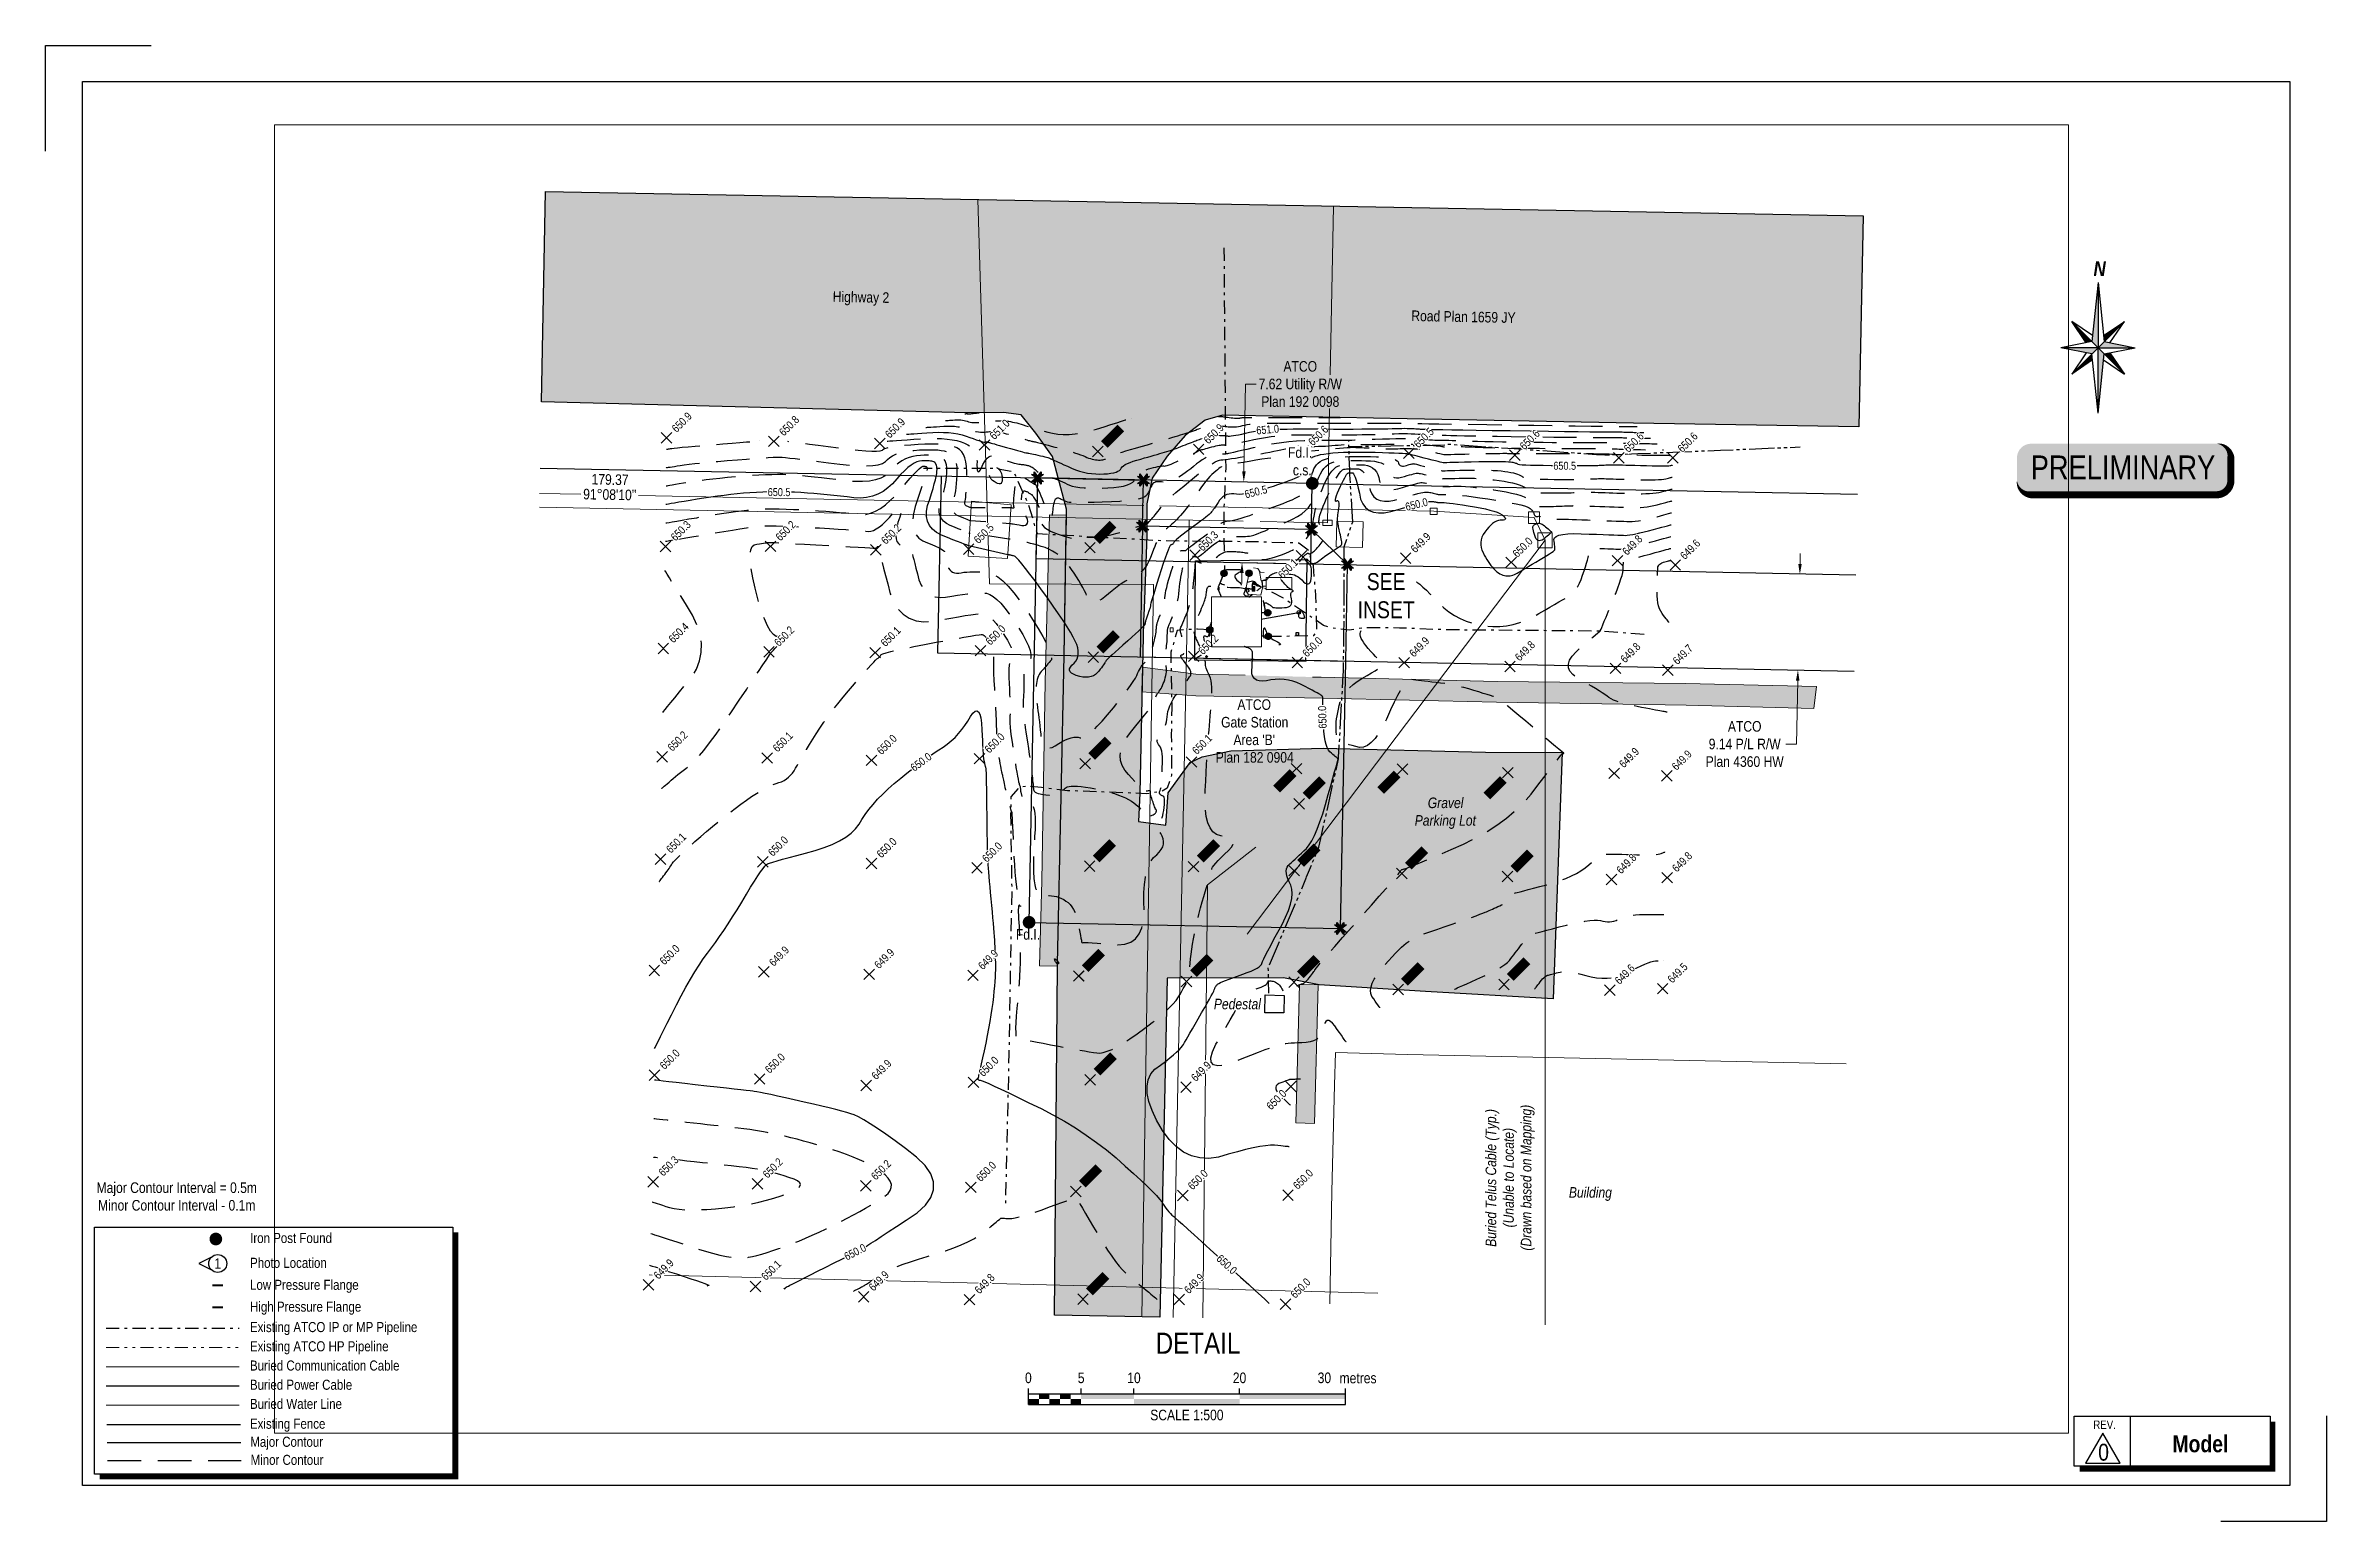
# Paper-space layout '2 of 8' of a CAD drawing. Extents: x -3383 to -1224, y -17 to 1380.
# The model-space entities are those that its viewports show. They can reach past a viewport. Long polylines and large blocks are cut down to what shows.
import ezdxf
from ezdxf.enums import TextEntityAlignment as Align

# ---------------------------------------------------------------- set-up
doc = ezdxf.new("R2010")
doc.units = 0
doc.header["$LTSCALE"] = 5
doc.header["$PDMODE"] = 3
doc.header["$PDSIZE"] = 5
for name, pattern in [('CENTERLINEX3', [5, 2.5, -1, 0.5, -1]), ('CENTERLINEX33', [6.5, 2.5, -1, 0.5, -1, 0.5, -1]), ('DASHED2', [9.525, 6.35, -3.175]), ('POWERLINE5', [7.8, 2.4, -0.6, 0.6, -0.6, 0.6, -0.6, 2.4])]:
    doc.linetypes.add(name, pattern=pattern)
doc.layers.get('Defpoints').update_dxf_attribs({"color": 9})
for name, color, linetype in [('AS-CABLE', 224, 'foc-CABLE'), ('AS-FENCE-DASH', 48, 'foc-FENCE-DASH'), ('AS-PIPE-AG-CLIENT LOW PRESSURE', 182, 'Continuous'), ('AS-POWER-BURIED-ATCO PIPELINES', 241, 'foc-POWER_BURIED'), ('AS-POWER-EXISTING', 72, 'POWERLINE5'), ('AS-POWER-EXISTING-T', 72, 'Continuous'), ('AS-POWER-T', 104, 'Continuous'), ('AS-ROADS', 254, 'Continuous'), ('AS-SYMBOL', 7, 'Continuous'), ('C-RW', 13, 'Continuous'), ('CG-NORTH', 7, 'Continuous'), ('CG-NOTES', 7, 'Continuous'), ('CG-PRELIM', 7, 'Continuous'), ('Contour_Line_Intermediate', 8, 'DASHED2'), ('Contour_Line_Major', 7, 'Continuous'), ('DETAIL-T', 7, 'Continuous'), ('EXISTING PIPE IP-T', 182, 'Continuous'), ('L-BD', 7, 'Continuous'), ('L-MON', 1, 'Continuous'), ('L-ROAD-T', 7, 'Continuous'), ('L-TITLEDB', 4, 'Continuous'), ('L-TITLEDB-T', 4, 'Continuous'), ('P-PROPOSED', 10, 'Continuous')]:
    doc.layers.add(name, color=color, linetype=linetype)
for name, color, linetype, lineweight in [('AS-GENERAL', 48, 'Continuous', 18), ('C-RW-T', 13, 'Continuous', 9), ('EXISTING PIPE (EXIST OR HP)', 240, 'CENTERLINEX33', 20), ('T-ELEVATION', 48, 'Continuous', 18), ('T-ELEVATION-T', 48, 'Continuous', 18), ('T-TEXT', 48, 'Continuous', 18), ('T-TOPO', 7, 'Continuous', 0)]:
    doc.layers.add(name, color=color, linetype=linetype, lineweight=lineweight)
for name, color, linetype, lineweight, true_color in [('AS-TELUS-ATCO PIPELINES', 7, 'foc-TEL', 9, 0xff9c38), ('AS-WATER PIPE', 7, 'foc-WATER', 9, 0x8ac4ff), ('EXISTING PIPE IP', 7, 'CENTERLINEX3', 30, 0x3800e0)]:
    doc.layers.add(name, color=color, linetype=linetype, lineweight=lineweight, true_color=true_color)
doc.styles.add('80', font='ARIALN.TTF', dxfattribs={"height": 10})
doc.styles.add('80CG', font='ARIALN.TTF', dxfattribs={"height": 10})
doc.styles.add('80L', font='ARIALN.TTF', dxfattribs={"height": 10})
doc.styles.add('ELEVATION', font='ARIALN.TTF', dxfattribs={"height": 2.5})
doc.styles.add('foc-LtypeFont', font='ARIALN.TTF', dxfattribs={"height": 7.35})
doc.styles.get("Standard").update_dxf_attribs({"font": 'ARIALN.TTF'})
doc.linetypes.add('foc-CABLE', pattern='A,2,-1,["C",foc-LtypeFont,S=0.2,R=0,X=-0.625,Y=-0.75],-1.24,8', length=12.24)
doc.linetypes.add('foc-FENCE-DASH', pattern='A,0.5,-0.5,1,-0.5,1,-0.5,1,-0.5,1,-0.5,["X",foc-LtypeFont,S=0.2,R=0,X=-0.625,Y=-0.75],-0.5', length=7.5)
doc.linetypes.add('foc-POWER_BURIED', pattern='A,10,-1,["P",foc-LtypeFont,S=0.2,R=0,X=-0.425,Y=-0.75],-2', length=13)
doc.linetypes.add('foc-TEL', pattern='A,2,-1,["T",foc-LtypeFont,S=0.2,R=0,X=-0.425,Y=-0.75],-1.24,8', length=12.24)
doc.linetypes.add('foc-WATER', pattern='A,10,-1,["W",foc-LtypeFont,S=0.2,R=0,X=-0.425,Y=-0.75],-2', length=13)
doc.dimstyles.new('Compass 5 000', dxfattribs={"dimscale": 5, "dimtxt": 9, "dimasz": 2, "dimexe": 0.2, "dimexo": 0.0625, "dimgap": 0.5, "dimtad": 0, "dimtih": 1, "dimtoh": 1, "dimzin": 0, "dimdsep": 46, "dimtxsty": '80CG', "dimcen": 0.1, "dimse1": 1, "dimse2": 1, "dimclrd": 256, "dimclrt": 256, "dimaunit": 1, "dimadec": 4, "dimazin": 0, "dimtfac": 0.06, "dimtofl": 0, "dimtmove": 0, "dimatfit": 1, "dimfxl": 0.2, "dimtolj": 1, "dimtzin": 0, "dimlwd": -1, "dimarcsym": 0})

psp = doc.layouts.new('2 of 8')

# ---------------------------------------------------------------- texts
at = {"layer": 'CG-NOTES', "style": '80L'}
for s, p in [('Iron Post Found', (-3189.6, 246)), ('Photo Location', (-3189.7, 222.5)), ('Low Pressure Flange', (-3189.7, 201.7)), ('High Pressure Flange', (-3189.7, 181)), ('Existing ATCO IP or MP Pipeline', (-3189.8, 161.7)), ('Existing ATCO HP Pipeline', (-3189.8, 143.5)), ('Buried Communication Cable', (-3189.8, 125.3)), ('Buried Power Cable', (-3189.8, 107.1)), ('Buried Water Line', (-3189.8, 89)), ('Existing Fence', (-3189.8, 70.2)), ('Major Contour', (-3189.5, 53.1)), ('Minor Contour', (-3189.2, 36))]:
    psp.add_text(s, height=9.5, dxfattribs=at).set_placement(p)
at = {"layer": 'L-BD', "insert": (-3335.5, 303.4), "char_height": 10, "attachment_point": 1, "style": '80L'}
psp.add_mtext_dynamic_manual_height_columns('\\pi0.47633;Major Contour Interval = 0.5m\\P\\pi1.9156;Minor Contour Interval - 0.1m', width=151.232, gutter_width=50, heights=[0], dxfattribs=at)

msp = doc.modelspace()

# ---------------------------------------------------------------- texts
at = {"layer": 'AS-TELUS-ATCO PIPELINES', "insert": (416434.148, 6213819.889), "char_height": 9.99592, "attachment_point": 1, "rotation": 90, "style": '80L'}
msp.add_mtext_dynamic_manual_height_columns('\\pi11.467;{\\fArial Narrow|b0|i1|c0|p34;Buried Telus Cable (Typ.)\\P\\pi29.829;(Unable to Locate)\\P\\pi7.8771;(Drawn based on Mapping)}', width=152.24007, gutter_width=50, heights=[0], dxfattribs=at)
at = {"layer": 'DETAIL-T', "color": 3, "insert": (416161.9, 6213740.087), "char_height": 19.9918, "width": 223.76675, "attachment_point": 5, "style": '80CG'}
msp.add_mtext('DETAIL', dxfattribs=at)
at = {"layer": 'L-BD', "style": '80L'}
for s, p in [('179.37', (415605.355, 6214557.723)), ("91°08'10''", (415605.073, 6214543.482))]:
    msp.add_text(s, height=9.9959, rotation=358.8643, dxfattribs=at).set_placement(p, align=Align.MIDDLE)
at = {"layer": 'L-MON', "insert": (415982.747, 6214132.097), "char_height": 9.99592, "attachment_point": 1, "style": '80L'}
msp.add_mtext_dynamic_manual_height_columns('\\pi6.7605;Fd.I.', width=27.73416, gutter_width=50, heights=[0], dxfattribs=at)
at = {"layer": 'L-ROAD-T', "insert": (415816.247, 6214735.936), "char_height": 9.9959, "attachment_point": 1, "rotation": 358.864288, "style": '80L'}
msp.add_mtext_dynamic_manual_height_columns('Highway 2', width=52.97176, gutter_width=50, heights=[0], dxfattribs=at)
at = {"layer": 'L-TITLEDB-T', "insert": (416363.94, 6214717.792), "char_height": 9.99592, "attachment_point": 1, "rotation": 358.864288, "style": '80L'}
msp.add_mtext_dynamic_manual_height_columns('Road Plan 1659 JY', width=98.72892, gutter_width=50, heights=[0], dxfattribs=at)
at = {"layer": 'T-ELEVATION-T', "char_height": 7.4969, "width": 20.61152, "attachment_point": 1, "rotation": 44.999991, "style": 'ELEVATION', "bg_fill": 1, "box_fill_scale": 1.1, "bg_fill_color": 254, "bg_fill_transparency": 0}
for s, insert in [('651.2', (416071.12, 6214594.027)), ('650.7', (416063.667, 6214503.077)), ('650.5', (416066.847, 6214399.392)), ('650.4', (416059.144, 6214298.726)), ('650.0', (416234.123, 6214267.87)), ('650.1', (416261.964, 6214261.174)), ('650.0', (416332.68, 6214266.534)), ('650.0', (416433.152, 6214261.316)), ('650.3', (416063.347, 6214201.59)), ('650.1', (416161.914, 6214201.608)), ('650.0', (416256.793, 6214197.418)), ('649.9', (416358.819, 6214194.816)), ('649.8', (416458.688, 6214191.867)), ('650.1', (416155.477, 6214093.052)), ('649.9', (416256.661, 6214091.998)), ('649.7', (416355.228, 6214085.058)), ('649.7', (416455.397, 6214089.666)), ('650.1', (416064.164, 6213999.89)), ('649.9', (416050.185, 6213893.809)), ('649.8', (416057.002, 6213791.92))]:
    msp.add_mtext(s, dxfattribs=dict(at, insert=insert))
at = {"layer": 'T-TEXT', "char_height": 9.99592, "attachment_point": 1, "style": '80L'}
for s, width, insert in [('\\pi16.934;{\\fArial Narrow|b0|i1|c0|p34;Gravel \\P\\pi4.5754;Parking Lot}', 66.97176, (416362.462, 6214256.669)), ('{\\fArial Narrow|b0|i1|c0|p34;Building}', 40.82988, (416512.956, 6213887.871))]:
    msp.add_mtext_dynamic_manual_height_columns(s, width=width, gutter_width=50, heights=[0], dxfattribs=dict(at, insert=insert))

# ---------------------------------------------------------------- blocks, each defined once
blk = doc.blocks.new('cg-north')
at = {"linetype": 'Continuous'}
for points in [[(-0.3, 62), (-6.2, 6), (-0.3, 0.1)], [(-25.2, 25), (-11.6, 4.9), (-6.2, 6)], [(24.6, 25), (5, 11.8), (5.6, 6)], [(-0.3, 0.1), (-35.5, 0.1), (-6.2, -5.8)], [(5.6, 6), (-0.3, 0.1), (34.9, 0.1)], [(5.6, -5.8), (-0.3, 0.1), (-0.3, -61.7)], [(-5.6, -11.5), (-6.2, -5.8), (-25.2, -24.8)], [(11, -4.7), (5.6, -5.8), (24.6, -24.8)]]:
    blk.add_hatch(color=14, dxfattribs=at).paths.add_polyline_path(points)
at = {"color": 14, "linetype": 'Continuous'}
for p, q in [((-0.3, 62), (-6.2, 6)), ((-0.3, 62), (-0.3, 0.1)), ((-0.3, 62), (5.6, 6)), ((-0.3, 0.1), (-25.2, 25)), ((-11.6, 4.9), (-25.2, 25)), ((-5.6, 11.8), (-25.2, 25)), ((-0.3, 0.1), (24.6, 25)), ((5, 11.8), (24.6, 25)), ((11, 4.9), (24.6, 25)), ((-6.2, 6), (-35.5, 0.1)), ((-0.3, 0.1), (-35.5, 0.1)), ((-6.2, -5.8), (-35.5, 0.1)), ((-0.3, 0.1), (-25.2, -24.8)), ((-0.3, 0.1), (24.6, -24.8)), ((-0.3, -61.7), (-0.3, 0.1)), ((-0.3, 0.1), (34.9, 0.1)), ((5.6, 6), (34.9, 0.1)), ((5.6, -5.8), (34.9, 0.1)), ((-11.6, -4.7), (-25.2, -24.8)), ((-5.6, -11.5), (-25.2, -24.8)), ((-0.3, -61.7), (-6.2, -5.8)), ((-0.3, -61.7), (5.6, -5.8)), ((5, -11.5), (24.6, -24.8)), ((10.9, -4.5), (11, -4.7)), ((11, -4.7), (24.6, -24.8))]:
    blk.add_line(p, q, dxfattribs=at)
at = {"color": 14, "linetype": 'Continuous', "insert": (-10.2, 82), "char_height": 14, "width": 22.782, "attachment_point": 1, "style": '80CG'}
blk.add_mtext('\\pi5.6372;{\\fArial Narrow|b1|i1|c0|p34;N}', dxfattribs=at)
blk = doc.blocks.new('*U77')
for p, q in [((-2059, 1297), (-2059, 1297)), ((100, -100), (100, -100))]:
    blk.add_line(p, q)
at = {"color": 2}
blk.add_lwpolyline([(-2024.2, 1263), (65.3, 1263), (65.3, -66), (-2024.2, -66)], close=True, dxfattribs=at)
at = {"layer": 'Defpoints', "ltscale": 5}
for p, q in [((-2059, 1297), (-1959, 1297)), ((-2059, 1197), (-2059, 1297)), ((100, 0), (100, -100)), ((100, -100), (0, -100))]:
    blk.add_line(p, q, dxfattribs=at)
blk = doc.blocks.new('blk_rev_page')
blk.add_line((-56.6, 26), (-56.6, -21.3))
at = {"color": 5, "flags": 128}
blk.add_lwpolyline([(-82.4, 10.1), (-98.9, -18.5), (-65.9, -18.5)], close=True, dxfattribs=at)
at = {"layer": 'CG-NOTES', "flags": 128}
blk.add_lwpolyline([(-109.5, -21.3), (-109.5, 26), (75.9, 26), (75.9, -21.3)], close=True, dxfattribs=at)
at = {"layer": 'CG-NOTES', "const_width": 5, "flags": 128}
blk.add_lwpolyline([(78.4, 21), (78.4, -23.8), (-104.5, -23.8)], dxfattribs=at)
at = {"attachment_point": 1}
for s, width, insert, char_height, style in [('\\pi4.196;REV.', 28.288, (-95.7, 22), 8, '80L'), ('\\pi8.1683;{\\C14;0}', 24.893, (-95, 0), 16, '80')]:
    blk.add_mtext_dynamic_manual_height_columns(s, width=width, gutter_width=45, heights=[0], dxfattribs=dict(at, insert=insert, char_height=char_height, style=style))
at = {"layer": 'CG-NOTES', "linetype": 'Continuous', "insert": (9.9, -0.2), "char_height": 16, "attachment_point": 5, "style": '80CG'}
blk.add_mtext('{\\fArial Narrow|b1|i0|c0|p34;\\C14;Model}', dxfattribs=at)
blk = doc.blocks.new('*U378')
h = blk.add_hatch(color=50)
edge = h.paths.add_edge_path()
edge.add_line((-39, -11.5), (39, -11.5))
edge.add_arc((39, -5.5), 6, 270, 360)
edge.add_line((45, -5.5), (45, 4))
edge.add_arc((39, 4), 6, 0, 90)
edge.add_line((39, 10), (-39, 10))
edge.add_arc((-39, 4), 6, 90, 180)
edge.add_line((-45, 4), (-45, -5.5))
edge.add_arc((-39, -5.5), 6, 180, 270)
at = {"flags": 128}
blk.add_lwpolyline([(-39, -11.5, 3, 3, 0), (39, -11.5, 3, 3, 0.414214), (45, -5.5, 3, 3, 0), (45, 4, 3, 0, 0.414214), (39, 10, 0, 0, 0), (-39, 10, 0, 0, 0.414214), (-45, 4, 0, 0, 0), (-45, -5.5, 0, 3, 0.414214)], format="xyseb", close=True, dxfattribs=at)
at = {"style": '80'}
blk.add_attdef('ENTER_TEXT_001', (-26.85, -4.92), '', height=10, dxfattribs=at)
blk = doc.blocks.new('fdia')
at = {"color": 255, "const_width": 1}
blk.add_lwpolyline([(-0.5, 0, 1), (0.5, 0, 1)], format="xyb", close=True, dxfattribs=at)
blk = doc.blocks.new('Fdiaa')
blk.add_blockref('fdia', (0, 0))
blk = doc.blocks.new('fdib')
at = {"color": 1, "const_width": 1.6}
blk.add_lwpolyline([(-0.4, 0, 1), (0.4, 0, 1)], format="xyb", close=True, dxfattribs=at)
at = {"color": 1}
blk.add_circle((0, 0), 0.8, dxfattribs=at)
blk = doc.blocks.new('Fdibb')
blk.add_blockref('fdib', (0, 0))
blk = doc.blocks.new('fdicc')
for name in ['Fdibb', 'Fdiaa']:
    blk.add_blockref(name, (0, 0))
blk = doc.blocks.new('FDI')
blk.add_blockref('fdicc', (0, 0))
blk = doc.blocks.new('*U473')
at = {"layer": 'CG-NOTES'}
for p, q in [((-172.8, 20.7), (166.6, 20.7)), ((-172.8, -1.7), (-172.8, 20.7)), ((166.6, 20.7), (166.6, -1.7)), ((-172.8, -213), (-172.8, -1.7)), ((166.6, -1.7), (166.6, -213)), ((166.6, -213), (-172.8, -213))]:
    blk.add_line(p, q, dxfattribs=at)
at = {"layer": 'CG-NOTES', "const_width": 5, "flags": 128}
for points in [[(169.1, -1.8), (169.1, -215.5), (-167.8, -215.5)], [(169.1, -1.8), (169.1, 15.7)]]:
    blk.add_lwpolyline(points, dxfattribs=at)
blk = doc.blocks.new('*U278')
at = {"layer": 'CG-NOTES', "color": 182}
blk.add_lwpolyline([(-6, 6), (-18, 0), (-6, -6)], dxfattribs=at)
blk.add_circle((0, 0), 8.49, dxfattribs=at)
at = {"color": 182, "style": '80L'}
blk.add_attdef('#', text='', height=10, dxfattribs=at).set_placement((0, 0), align=Align.MIDDLE_CENTER)
blk = doc.blocks.new('*D433')
at = {"layer": 'C-RW-T', "transparency": 16777216}
for p, q in [((416731.8, 6214477.8), (416732, 6214487.8)), ((416729.6, 6214367.4), (416728.4, 6214307.3)), ((416728.4, 6214307.3), (416718.4, 6214307.3))]:
    blk.add_line(p, q, dxfattribs=at)
for points in [[(416730.1, 6214477.8), (416733.4, 6214477.8), (416731.6, 6214467.8)], [(416727.9, 6214367.4), (416731.2, 6214367.4), (416729.8, 6214377.4)]]:
    blk.add_solid(points, dxfattribs=at)
at = {"layer": 'Defpoints', "color": 0, "transparency": 16777216}
for p in [(416722.3, 6214468), (416720.5, 6214377.6), (416729.8, 6214377.4)]:
    blk.add_point(p, dxfattribs=at)
at = {"layer": 'C-RW-T', "transparency": 16777216, "insert": (416679.4, 6214307.3), "char_height": 10, "attachment_point": 5, "style": '80CG'}
blk.add_mtext('\\A1;ATCO\\P9.14 P/L R/W\\PPlan 4360 HW', dxfattribs=at)
blk = doc.blocks.new('RISER')
h = blk.add_hatch(color=255)
h.dxf.hatch_style = 1
edge = h.paths.add_edge_path()
edge.add_arc((0, 0), 0.7, 0, 360)
blk.add_hatch(color=48).paths.add_polyline_path([(0.58, -0.15), (-0.58, -0.15, 0.774597)])
at = {"color": 48}
blk.add_line((-0.58, -0.15), (0.58, -0.15), dxfattribs=at)
blk.add_circle((0, 0), 0.6, dxfattribs=at)
blk = doc.blocks.new('TEMP')
h = blk.add_hatch(color=255)
h.dxf.hatch_style = 1
h.paths.add_polyline_path([(0, 0.25), (-0.67, 1.15), (-0.67, 0.67), (-1.15, 0.67), (-0.25, 0), (-1.15, -0.67), (-0.67, -0.67), (-0.67, -1.15), (0, -0.25), (0.67, -1.15), (0.67, -0.67), (1.15, -0.67), (0.25, 0), (1.15, 0.67), (0.67, 0.67), (0.67, 1.15)])
h.paths.add_polyline_path([(0.57, 0.85), (0.57, 0.57), (0.85, 0.57), (0.08, 0), (0.85, -0.57), (0.57, -0.57), (0.57, -0.85), (0, -0.08), (-0.57, -0.85), (-0.57, -0.57), (-0.85, -0.57), (-0.08, 0), (-0.85, 0.57), (-0.57, 0.57), (-0.57, 0.85), (0, 0.08)], flags=16)
h = blk.add_hatch(color=1)
h.dxf.hatch_style = 1
h.paths.add_polyline_path([(0, 0.08), (-0.57, 0.85), (-0.57, 0.57), (-0.85, 0.57), (-0.08, 0), (-0.85, -0.57), (-0.57, -0.57), (-0.57, -0.85), (0, -0.08), (0.57, -0.85), (0.57, -0.57), (0.85, -0.57), (0.08, 0), (0.85, 0.57), (0.57, 0.57), (0.57, 0.85)])
at = {"color": 1}
for p, q in [((-0.08, 0), (0.08, 0)), ((0, 0.08), (0, -0.08))]:
    blk.add_line(p, q, dxfattribs=at)
at = {"color": 255, "flags": 128}
blk.add_lwpolyline([(-0.25, 0), (-1.15, 0.67), (-0.67, 0.67), (-0.67, 1.15), (0, 0.25), (0.67, 1.15), (0.67, 0.67), (1.15, 0.67), (0.25, 0), (1.15, -0.67), (0.67, -0.67), (0.67, -1.15), (0, -0.25), (-0.67, -1.15), (-0.67, -0.67), (-1.15, -0.67)], close=True, dxfattribs=at)
at = {"color": 1, "flags": 128}
blk.add_lwpolyline([(-0.08, 0), (-0.85, 0.57), (-0.57, 0.57), (-0.57, 0.85), (0, 0.08), (0.57, 0.85), (0.57, 0.57), (0.85, 0.57), (0.08, 0), (0.85, -0.57), (0.57, -0.57), (0.57, -0.85), (0, -0.08), (-0.57, -0.85), (-0.57, -0.57), (-0.85, -0.57)], close=True, dxfattribs=at)
blk = doc.blocks.new('*U280')
at = {"color": 0}
for p, q in [((-150, 0), (-150, 15)), ((-150, 10), (150.2, 10)), ((-150, 0), (150.2, 0)), ((-100, 10), (-100, 15)), ((-50, 10), (-50, 15)), ((50, 10), (50, 15)), ((150.2, 0), (150.2, 15))]:
    blk.add_line(p, q, dxfattribs=at)
for points in [[(-150, 5), (-140, 5), (-150, 0), (-140, 0)], [(-140, 10), (-130, 10), (-140, 5), (-130, 5)], [(-130, 5), (-120, 5), (-130, 0), (-120, 0)], [(-120, 10), (-110, 10), (-120, 5), (-110, 5)], [(-110, 5), (-100, 5), (-110, 0), (-100, 0)], [(-100, 10), (-50, 10), (-100, 5), (-50, 5)], [(-50, 5), (50, 5), (-50, 0), (50, 0)], [(50, 10), (150.2, 10), (50, 5), (150.2, 5)]]:
    blk.add_solid(points, dxfattribs=at)
at = {"color": 0, "style": '80'}
blk.add_text('metres', height=10, dxfattribs=at).set_placement((162.2, 20), align=Align.CENTER)
at = {"color": 0, "char_height": 10, "style": '80'}
for s, insert, attachment_point in [('0', (-150, 30.2), 2), ('5', (-100, 30.2), 2), ('10', (-50, 30.2), 2), ('20', (50, 30.2), 2), ('30', (136.7, 30.2), 3), ('SCALE 1:500', (0.1, -5), 2)]:
    blk.add_mtext(s, dxfattribs=dict(at, insert=insert, attachment_point=attachment_point))
blk = doc.blocks.new('*D456')
at = {"layer": 'C-RW-T', "transparency": 16777216}
for p, q in [((416205.4, 6214565.3), (416207, 6214648.1)), ((416207, 6214648.1), (416217, 6214648.1)), ((416203.5, 6214469.2), (416203.3, 6214459.2))]:
    blk.add_line(p, q, dxfattribs=at)
for points in [[(416203.7, 6214565.4), (416207, 6214565.3), (416205.2, 6214555.3)], [(416201.8, 6214469.2), (416205.1, 6214469.2), (416203.6, 6214479.2)]]:
    blk.add_solid(points, dxfattribs=at)
at = {"layer": 'Defpoints', "color": 0, "transparency": 16777216}
for p in [(416157.1, 6214556.3), (416205.2, 6214555.3), (416155.6, 6214480.1)]:
    blk.add_point(p, dxfattribs=at)
at = {"layer": 'C-RW-T', "transparency": 16777216, "insert": (416258.7, 6214648.1), "char_height": 10, "attachment_point": 5, "style": '80CG'}
blk.add_mtext('\\A1;ATCO\\P7.62 Utility R/W\\PPlan 192 0098', dxfattribs=at)

# ---------------------------------------------------------------- hatches: boundary and pattern name
at = {"layer": 'AS-ROADS'}
h = msp.add_hatch(color=256, dxfattribs=at)
h.dxf.hatch_style = 1
h.paths.add_polyline_path([(416028.928, 6214099.613), (416032.298, 6214257.243), (416035.098, 6214391.183), (416037.428, 6214529.613), (416024.258, 6214579.533), (416008.458, 6214601.523), (415994.588, 6214618.803), (415977.728, 6214621.053), (415943.828, 6214620.883), (415540.375, 6214631.213), (415544.321, 6214830.321), (416791.446, 6214807.258), (416787.49, 6214607.6), (416574.038, 6214610.933), (416359.828, 6214615.113), (416200.538, 6214618.233), (416185.108, 6214618.483), (416168.668, 6214613.853), (416149.628, 6214599.513), (416132.628, 6214579.943), (416118.498, 6214558.953), (416113.328, 6214534.713), (416113.318, 6214504.543), (416111.058, 6214435.643), (416110.258, 6214423.983), (416106.828, 6214260.703), (416105.678, 6214233.903), (416131.528, 6214230.463), (416133.628, 6214261.193), (416154.518, 6214289.923), (416165.928, 6214295.333), (416192.948, 6214301.013), (416280.408, 6214303.523), (416433.888, 6214299.673), (416506.538, 6214299.243), (416498.078, 6214066.183), (416377.258, 6214072.923), (416276.448, 6214079.443), (416242.718, 6214085.933), (416132.758, 6214085.803), (416125.825, 6213764.84), (416025.984, 6213766.819), (416028.874, 6214097.048)])
h = msp.add_hatch(color=256, dxfattribs=at)
h.dxf.hatch_style = 1
h.paths.add_polyline_path([(416028.928, 6214099.613), (416032.298, 6214257.243), (416035.098, 6214391.183), (416037.334, 6214523.973), (416021.318, 6214524.243), (416017.168, 6214366.283), (416014.018, 6214177.683), (416011.838, 6214097.413), (416028.874, 6214097.048)])
h = msp.add_hatch(color=256, dxfattribs=at)
h.dxf.hatch_style = 1
h.paths.add_polyline_path([(416109.338, 6214380.153), (416159.898, 6214373.583), (416278.628, 6214370.543), (416444.998, 6214366.573), (416623.338, 6214364.553), (416747.378, 6214361.713), (416744.868, 6214340.833), (416623.978, 6214344.023), (416444.498, 6214346.813), (416279.858, 6214350.573), (416159.878, 6214352.823), (416108.844, 6214356.635)])
h = msp.add_hatch(color=256, dxfattribs=at)
h.dxf.hatch_style = 1
h.paths.add_polyline_path([(416275.488, 6214079.453), (416258.088, 6214079.543), (416254.598, 6213948.673), (416272.138, 6213948.243)])
at = {"layer": 'EXISTING PIPE (EXIST OR HP)', "linetype": 'Continuous'}
h = msp.add_hatch(color=256, dxfattribs=at)
h.dxf.hatch_style = 1
h.paths.add_polyline_path([(416213.108, 6214456.603), (416213.017, 6214452.003), (416215.538, 6214451.953), (416215.63, 6214456.553)])

# ---------------------------------------------------------------- linework, layer by layer
at = {"layer": 'AS-CABLE', "linetype": 'Continuous', "const_width": 1, "flags": 128}
msp.add_lwpolyline([(416257.518, 6214431.733), (416222.088, 6214425.462)], dxfattribs=at)
at = {"layer": 'AS-CABLE', "linetype": 'Continuous'}
msp.add_circle((416257.338, 6214431.893), 1.695, dxfattribs=at)
at = {"layer": 'AS-FENCE-DASH', "flags": 128}
msp.add_lwpolyline([(416264.268, 6214385.413), (416158.768, 6214386.673), (416159.358, 6214480.843), (416183.561, 6214481.13), (416264.818, 6214482.093), (416263.638, 6214385.313)], dxfattribs=at)
at = {"layer": 'AS-GENERAL', "flags": 128}
for points in [[(415981.548, 6214482.793), (415985.018, 6214533.773), (415947.318, 6214537.203), (415944.238, 6214485.243)], [(416028.928, 6214099.613), (416032.298, 6214257.243), (416035.098, 6214391.183), (416037.334, 6214523.973), (416021.318, 6214524.243), (416017.168, 6214366.283), (416014.018, 6214177.683), (416011.838, 6214097.413), (416028.874, 6214097.048)]]:
    msp.add_lwpolyline(points, close=True, dxfattribs=at)
at = {"layer": 'AS-GENERAL'}
msp.add_lwpolyline([(416135.577, 6214417.299), (416138.347, 6214417.299), (416138.347, 6214413.565), (416135.577, 6214413.565)], close=True, dxfattribs=at)
at = {"layer": 'AS-GENERAL', "flags": 128}
msp.add_lwpolyline([(416286.708, 6213777.443), (416288.708, 6213883.623), (416291.188, 6213984.523), (416292.138, 6214015.203), (416360.288, 6214013.273), (416775.541, 6214004.699)], dxfattribs=at)
at = {"layer": 'AS-PIPE-AG-CLIENT LOW PRESSURE', "flags": 128}
for points in [[(416184.248, 6214446.413), (416181.228, 6214453.133), (416181.418, 6214456.043), (416186.518, 6214468.903)], [(416217.498, 6214458.663), (416215.778, 6214460.883), (416213.518, 6214461.393), (416208.458, 6214460.183)], [(416227.908, 6214431.583), (416222.088, 6214431.583)], [(416173.068, 6214415.433), (416173.068, 6214415.433), (416172.748, 6214404.213), (416174.618, 6214404.232)], [(416228.438, 6214409.283), (416222.088, 6214409.283)], [(416228.438, 6214409.283), (416227.058, 6214407.713)]]:
    msp.add_lwpolyline(points, dxfattribs=at)
at = {"layer": 'AS-PIPE-AG-CLIENT LOW PRESSURE', "const_width": 1.999, "flags": 128}
msp.add_lwpolyline([(416181.418, 6214456.043), (416181.228, 6214453.133)], dxfattribs=at)
at = {"layer": 'AS-POWER-EXISTING', "flags": 128}
for points in [[(416229.088, 6214071.543), (416228.438, 6214095.953), (416256.708, 6214162.283), (416276.298, 6214209.613), (416294.928, 6214293.293), (416299.558, 6214376.093), (416300.318, 6214435.943), (416300.308, 6214494.003), (416308.398, 6214517.803), (416305.608, 6214562.073), (416304.558, 6214594.313)], [(416305.338, 6214588.883), (416396.408, 6214590.473), (416397.628, 6214591.343), (416546.908, 6214580.993), (416732.048, 6214588.543)]]:
    msp.add_lwpolyline(points, dxfattribs=at)
at = {"layer": 'AS-POWER-EXISTING-T', "flags": 128}
msp.add_lwpolyline([(416242.988, 6214052.803), (416225.208, 6214052.913), (416225.338, 6214069.873), (416243.548, 6214069.223)], close=True, dxfattribs=at)
at = {"layer": 'AS-ROADS', "flags": 128}
msp.add_lwpolyline([(416028.928, 6214099.613), (416032.298, 6214257.243), (416035.098, 6214391.183), (416037.428, 6214529.613), (416024.258, 6214579.533), (416008.458, 6214601.523), (415994.588, 6214618.803), (415977.728, 6214621.053), (415943.828, 6214620.883), (415540.375, 6214631.213), (415544.321, 6214830.321), (416791.446, 6214807.258), (416787.49, 6214607.6), (416574.038, 6214610.933), (416359.828, 6214615.113), (416200.538, 6214618.233), (416185.108, 6214618.483), (416168.668, 6214613.853), (416149.628, 6214599.513), (416132.628, 6214579.943), (416118.498, 6214558.953), (416113.328, 6214534.713), (416113.318, 6214504.543), (416111.058, 6214435.643), (416110.258, 6214423.983), (416106.828, 6214260.703), (416105.678, 6214233.903), (416131.528, 6214230.463), (416133.628, 6214261.193), (416154.518, 6214289.923), (416165.928, 6214295.333), (416192.948, 6214301.013), (416280.408, 6214303.523), (416433.888, 6214299.673), (416506.538, 6214299.243), (416498.078, 6214066.183), (416377.258, 6214072.923), (416276.448, 6214079.443), (416242.718, 6214085.933), (416132.758, 6214085.803), (416125.825, 6213764.84), (416025.984, 6213766.819), (416028.874, 6214097.048)], close=True, dxfattribs=at)
at = {"layer": 'AS-TELUS-ATCO PIPELINES'}
msp.add_line((416220.702, 6214518.031), (416284.469, 6214516.766), dxfattribs=at)
at = {"layer": 'AS-TELUS-ATCO PIPELINES', "flags": 128}
for points in [[(416287.057, 6214656.67), (416290.013, 6214816.531)], [(415538.658, 6214544.589), (415577.788, 6214543.813)]]:
    msp.add_lwpolyline(points, dxfattribs=at)
at = {"layer": 'AS-TELUS-ATCO PIPELINES', "linetype": 'Continuous'}
for points in [[(416288.838, 6214519.383), (416280.168, 6214519.383), (416280.168, 6214514.253), (416288.838, 6214514.253)], [(416317.468, 6214493.443), (416318.125, 6214517.587), (416293.268, 6214518.263), (416292.612, 6214494.118)]]:
    msp.add_lwpolyline(points, close=True, dxfattribs=at)
at = {"layer": 'AS-TELUS-ATCO PIPELINES', "linetype": 'Continuous', "flags": 128}
for points in [[(416381.808, 6214524.713), (416388.378, 6214524.713), (416388.378, 6214530.463), (416381.808, 6214530.463)], [(416485.168, 6214527.243), (416474.738, 6214527.243), (416474.738, 6214516.013), (416485.168, 6214516.013)]]:
    msp.add_lwpolyline(points, close=True, dxfattribs=at)
at = {"layer": 'C-RW', "flags": 128}
for points in [[(415918.642, 6214560.999), (415915.343, 6214393.531), (416782.906, 6214376.332)], [(416009.987, 6214559.199), (416008.487, 6214483.065), (416154.691, 6214480.148), (416201.848, 6214479.207)], [(416201.848, 6214479.207), (416784.715, 6214467.576)]]:
    msp.add_lwpolyline(points, dxfattribs=at)
at = {"layer": 'Contour_Line_Intermediate', "flags": 128}
for points in [[(415941.256, 6214619.981), (415941.256, 6214619.981), (415941.287, 6214619.983), (415941.348, 6214619.987), (415941.44, 6214619.993), (415941.562, 6214620.002), (415941.715, 6214620.012), (415941.899, 6214620.024), (415942.113, 6214620.039), (415942.358, 6214620.055), (415942.592, 6214620.062), (415942.816, 6214620.06), (415943.028, 6214620.048), (415943.229, 6214620.027), (415943.42, 6214619.996), (415943.6, 6214619.956), (415943.769, 6214619.907), (415943.927, 6214619.848), (415944.226, 6214619.816), (415944.665, 6214619.813), (415945.244, 6214619.837), (415945.963, 6214619.888), (415946.823, 6214619.968), (415947.823, 6214620.074), (415948.963, 6214620.209), (415950.244, 6214620.371), (415951.365, 6214620.513), (415952.325, 6214620.634), (415953.126, 6214620.736), (415953.766, 6214620.817), (415954.246, 6214620.877), (415954.566, 6214620.918), (415954.726, 6214620.938), (415954.726, 6214620.938)], [(416181.273, 6214617.4), (416181.273, 6214617.4), (416181.334, 6214617.398), (416181.457, 6214617.394), (416181.641, 6214617.388), (416181.887, 6214617.381), (416182.194, 6214617.371), (416182.562, 6214617.36), (416182.992, 6214617.346), (416183.483, 6214617.331), (416184.138, 6214617.289), (416184.955, 6214617.221), (416185.936, 6214617.127), (416187.08, 6214617.006), (416188.387, 6214616.858), (416189.857, 6214616.684), (416191.491, 6214616.484), (416193.287, 6214616.257), (416194.925, 6214616.074), (416196.404, 6214615.935), (416197.724, 6214615.839), (416198.885, 6214615.786), (416199.887, 6214615.778), (416200.731, 6214615.812), (416201.415, 6214615.891), (416201.941, 6214616.013), (416202.471, 6214616.12), (416203.006, 6214616.212), (416203.544, 6214616.289), (416204.087, 6214616.351), (416204.634, 6214616.398), (416205.186, 6214616.429), (416205.741, 6214616.446), (416206.302, 6214616.448), (416208.175, 6214616.448), (416211.36, 6214616.447), (416215.859, 6214616.443), (416221.671, 6214616.437), (416228.796, 6214616.429), (416237.234, 6214616.42), (416246.985, 6214616.408), (416258.048, 6214616.395), (416267.729, 6214616.383), (416276.027, 6214616.373), (416282.942, 6214616.365), (416288.474, 6214616.358), (416292.623, 6214616.353), (416295.389, 6214616.35), (416296.772, 6214616.348), (416296.772, 6214616.348)], [(415867.498, 6214594.085), (415867.498, 6214594.085), (415868.406, 6214594.146), (415870.221, 6214594.269), (415872.944, 6214594.452), (415876.574, 6214594.696), (415881.112, 6214595.002), (415886.557, 6214595.369), (415892.91, 6214595.796), (415900.17, 6214596.285), (415906.951, 6214596.553), (415913.253, 6214596.601), (415919.076, 6214596.428), (415924.42, 6214596.034), (415929.284, 6214595.42), (415933.669, 6214594.585), (415937.575, 6214593.529), (415941.002, 6214592.253), (415943.99, 6214590.68), (415946.539, 6214588.808), (415948.649, 6214586.64), (415950.32, 6214584.174), (415951.552, 6214581.411), (415952.345, 6214578.35), (415952.699, 6214574.991), (415952.615, 6214571.336), (415952.708, 6214568.505), (415952.98, 6214566.501), (415953.43, 6214565.322), (415954.058, 6214564.969), (415954.864, 6214565.442), (415955.849, 6214566.74), (415957.011, 6214568.864), (415958.352, 6214571.814), (415959.698, 6214574.318), (415961.049, 6214576.377), (415962.406, 6214577.991), (415963.767, 6214579.159), (415965.133, 6214579.882), (415966.505, 6214580.16), (415967.882, 6214579.993), (415969.263, 6214579.38), (415970.749, 6214578.765), (415972.339, 6214578.146), (415974.034, 6214577.525), (415975.832, 6214576.901), (415977.735, 6214576.274), (415979.742, 6214575.644), (415981.854, 6214575.011), (415984.069, 6214574.375), (415986.103, 6214573.813), (415987.956, 6214573.324), (415989.626, 6214572.908), (415991.115, 6214572.566), (415992.423, 6214572.297), (415993.549, 6214572.102), (415994.493, 6214571.98), (415995.256, 6214571.931), (415996.019, 6214571.866), (415996.782, 6214571.785), (415997.546, 6214571.687), (415998.309, 6214571.573), (415999.073, 6214571.442), (415999.837, 6214571.295), (416000.601, 6214571.131), (416001.365, 6214570.951), (416002.166, 6214570.677), (416003.004, 6214570.311), (416003.878, 6214569.853), (416004.789, 6214569.301), (416005.737, 6214568.657), (416006.721, 6214567.919), (416007.742, 6214567.089), (416008.8, 6214566.166), (416009.742, 6214565.38), (416010.57, 6214564.731), (416011.283, 6214564.219), (416011.88, 6214563.844), (416012.363, 6214563.606), (416012.731, 6214563.505), (416012.983, 6214563.541), (416013.121, 6214563.714), (416013.501, 6214563.75), (416014.123, 6214563.651), (416014.987, 6214563.414), (416016.094, 6214563.042), (416017.443, 6214562.533), (416019.035, 6214561.888), (416020.868, 6214561.106), (416022.944, 6214560.188), (416025.037, 6214559.258), (416027.146, 6214558.316), (416029.272, 6214557.361), (416031.414, 6214556.394), (416033.573, 6214555.415), (416035.749, 6214554.424), (416037.941, 6214553.42), (416040.15, 6214552.404), (416042.875, 6214551.54), (416046.118, 6214550.827), (416049.878, 6214550.266), (416054.155, 6214549.856), (416058.949, 6214549.598), (416064.261, 6214549.491), (416070.089, 6214549.537), (416076.434, 6214549.733), (416082.099, 6214550.135), (416087.085, 6214550.743), (416091.39, 6214551.556), (416095.015, 6214552.575), (416097.96, 6214553.798), (416100.225, 6214555.228), (416101.81, 6214556.863), (416102.715, 6214558.703), (416103.83, 6214560.404), (416105.155, 6214561.965), (416106.691, 6214563.386), (416108.436, 6214564.669), (416110.392, 6214565.811), (416112.557, 6214566.814), (416114.933, 6214567.678), (416117.519, 6214568.402), (416119.879, 6214569.022), (416122.013, 6214569.539), (416123.921, 6214569.952), (416125.602, 6214570.262), (416127.058, 6214570.468), (416128.288, 6214570.57), (416129.292, 6214570.569), (416130.07, 6214570.464), (416131.193, 6214570.589), (416132.661, 6214570.944), (416134.475, 6214571.529), (416136.634, 6214572.344), (416139.139, 6214573.389), (416141.989, 6214574.664), (416145.185, 6214576.169), (416148.726, 6214577.903), (416151.857, 6214579.449), (416154.579, 6214580.805), (416156.892, 6214581.973), (416158.795, 6214582.951), (416160.289, 6214583.74), (416161.373, 6214584.339), (416162.048, 6214584.75), (416162.314, 6214584.971), (416162.575, 6214585.167), (416162.831, 6214585.336), (416163.082, 6214585.479), (416163.328, 6214585.596), (416163.569, 6214585.686), (416163.805, 6214585.751), (416164.036, 6214585.789), (416164.263, 6214585.802), (416164.739, 6214585.886), (416165.465, 6214586.043), (416166.441, 6214586.272), (416167.667, 6214586.574), (416169.142, 6214586.947), (416170.867, 6214587.393), (416172.842, 6214587.911), (416175.067, 6214588.501), (416177.083, 6214589.016), (416178.891, 6214589.454), (416180.491, 6214589.817), (416181.882, 6214590.103), (416183.065, 6214590.314), (416184.039, 6214590.448), (416184.805, 6214590.507), (416185.362, 6214590.49), (416185.903, 6214590.468), (416186.426, 6214590.441), (416186.933, 6214590.411), (416187.423, 6214590.375), (416187.896, 6214590.336), (416188.352, 6214590.291), (416188.791, 6214590.242), (416189.213, 6214590.189), (416190.253, 6214590.298), (416191.911, 6214590.569), (416194.186, 6214591.003), (416197.08, 6214591.598), (416200.591, 6214592.356), (416204.72, 6214593.276), (416209.466, 6214594.358), (416214.831, 6214595.602), (416220.239, 6214596.694), (416225.691, 6214597.632), (416231.186, 6214598.417), (416236.726, 6214599.049), (416242.309, 6214599.528), (416247.935, 6214599.854), (416253.606, 6214600.027), (416259.32, 6214600.047), (416264.953, 6214600.064), (416270.505, 6214600.077), (416275.976, 6214600.087), (416281.367, 6214600.094), (416286.676, 6214600.098), (416291.905, 6214600.098), (416297.052, 6214600.095), (416302.119, 6214600.089), (416307.187, 6214600.107), (416312.258, 6214600.148), (416317.331, 6214600.214), (416322.405, 6214600.303), (416327.482, 6214600.417), (416332.56, 6214600.554), (416337.641, 6214600.715), (416342.723, 6214600.9), (416347.514, 6214601.034), (416352.014, 6214601.119), (416356.223, 6214601.154), (416360.14, 6214601.138), (416363.766, 6214601.073), (416367.1, 6214600.957), (416370.143, 6214600.791), (416372.895, 6214600.575), (416375.319, 6214600.392), (416377.416, 6214600.242), (416379.185, 6214600.124), (416380.627, 6214600.038), (416381.74, 6214599.986), (416382.527, 6214599.965), (416382.985, 6214599.978), (416383.116, 6214600.023), (416383.596, 6214600.047), (416384.423, 6214600.051), (416385.599, 6214600.033), (416387.123, 6214599.994), (416388.995, 6214599.934), (416391.215, 6214599.854), (416393.784, 6214599.752), (416396.7, 6214599.629), (416401.088, 6214599.496), (416406.946, 6214599.352), (416414.276, 6214599.197), (416423.076, 6214599.031), (416433.347, 6214598.855), (416445.089, 6214598.668), (416458.301, 6214598.47), (416472.985, 6214598.262), (416486.419, 6214598.08), (416498.605, 6214597.924), (416509.542, 6214597.795), (416519.23, 6214597.692), (416527.669, 6214597.616), (416534.859, 6214597.566), (416540.801, 6214597.542), (416545.493, 6214597.545), (416549.697, 6214597.539), (416553.412, 6214597.523), (416556.638, 6214597.498), (416559.375, 6214597.465), (416561.623, 6214597.421), (416563.382, 6214597.369), (416564.653, 6214597.307), (416565.434, 6214597.237), (416566.461, 6214597.171), (416567.734, 6214597.111), (416569.253, 6214597.056), (416571.018, 6214597.007), (416573.028, 6214596.963), (416575.285, 6214596.925), (416577.787, 6214596.891), (416580.535, 6214596.864), (416582.94, 6214596.839), (416585.001, 6214596.818), (416586.718, 6214596.801), (416588.092, 6214596.787), (416589.123, 6214596.776), (416589.81, 6214596.77), (416590.153, 6214596.766), (416590.153, 6214596.766)], [(415904.377, 6214607.033), (415904.377, 6214607.033), (415904.846, 6214607.065), (415905.784, 6214607.128), (415907.192, 6214607.223), (415909.068, 6214607.349), (415911.413, 6214607.507), (415914.228, 6214607.696), (415917.512, 6214607.917), (415921.264, 6214608.17), (415924.851, 6214608.278), (415928.271, 6214608.242), (415931.525, 6214608.062), (415934.614, 6214607.737), (415937.536, 6214607.267), (415940.291, 6214606.654), (415942.881, 6214605.895), (415945.305, 6214604.993), (415947.64, 6214604.23), (415949.886, 6214603.607), (415952.043, 6214603.125), (415954.112, 6214602.782), (415956.092, 6214602.579), (415957.984, 6214602.516), (415959.786, 6214602.593), (415961.5, 6214602.81), (415963.117, 6214602.987), (415964.637, 6214603.126), (415966.059, 6214603.225), (415967.384, 6214603.286), (415968.612, 6214603.307), (415969.743, 6214603.289), (415970.776, 6214603.232), (415971.712, 6214603.135), (415972.787, 6214602.97), (415974.001, 6214602.735), (415975.353, 6214602.432), (415976.844, 6214602.059), (415978.474, 6214601.618), (415980.242, 6214601.107), (415982.149, 6214600.527), (415984.194, 6214599.879), (415986.184, 6214599.254), (415988.118, 6214598.652), (415989.997, 6214598.075), (415991.82, 6214597.521), (415993.587, 6214596.99), (415995.299, 6214596.484), (415996.955, 6214596.001), (415998.556, 6214595.542), (415999.981, 6214595.138), (416001.231, 6214594.791), (416002.305, 6214594.499), (416003.204, 6214594.263), (416003.927, 6214594.083), (416004.475, 6214593.959), (416004.848, 6214593.89), (416005.045, 6214593.878), (416005.372, 6214593.83), (416005.831, 6214593.747), (416006.42, 6214593.63), (416007.139, 6214593.477), (416007.989, 6214593.289), (416008.969, 6214593.067), (416010.08, 6214592.809), (416011.322, 6214592.516), (416012.929, 6214592.115), (416014.903, 6214591.606), (416017.243, 6214590.988), (416019.949, 6214590.263), (416023.02, 6214589.429), (416026.458, 6214588.487), (416030.262, 6214587.436), (416034.432, 6214586.278), (416038.293, 6214585.167), (416041.845, 6214584.102), (416045.088, 6214583.085), (416048.023, 6214582.115), (416050.649, 6214581.192), (416052.965, 6214580.316), (416054.974, 6214579.488), (416056.673, 6214578.706), (416058.344, 6214578.028), (416059.987, 6214577.453), (416061.603, 6214576.982), (416063.19, 6214576.614), (416064.749, 6214576.349), (416066.28, 6214576.188), (416067.783, 6214576.13), (416069.259, 6214576.176), (416070.576, 6214576.27), (416071.735, 6214576.411), (416072.736, 6214576.6), (416073.578, 6214576.837), (416074.263, 6214577.121), (416074.79, 6214577.454), (416075.158, 6214577.834), (416075.369, 6214578.261), (416075.727, 6214578.685), (416076.233, 6214579.103), (416076.887, 6214579.517), (416077.69, 6214579.926), (416078.64, 6214580.33), (416079.738, 6214580.73), (416080.984, 6214581.125), (416082.378, 6214581.515), (416084.342, 6214582.074), (416086.876, 6214582.801), (416089.98, 6214583.696), (416093.655, 6214584.76), (416097.9, 6214585.991), (416102.714, 6214587.391), (416108.099, 6214588.96), (416114.054, 6214590.696), (416119.552, 6214592.302), (416124.592, 6214593.775), (416129.175, 6214595.117), (416133.301, 6214596.327), (416136.969, 6214597.406), (416140.18, 6214598.353), (416142.933, 6214599.168), (416145.229, 6214599.852), (416147.457, 6214600.534), (416149.616, 6214601.213), (416151.707, 6214601.89), (416153.731, 6214602.565), (416155.686, 6214603.238), (416157.573, 6214603.908), (416159.391, 6214604.576), (416161.142, 6214605.242), (416162.744, 6214605.844), (416164.197, 6214606.38), (416165.502, 6214606.852), (416166.659, 6214607.26), (416167.667, 6214607.603), (416168.526, 6214607.882), (416169.237, 6214608.095), (416169.8, 6214608.245), (416170.513, 6214608.368), (416171.377, 6214608.467), (416172.391, 6214608.539), (416173.556, 6214608.587), (416174.871, 6214608.608), (416176.337, 6214608.604), (416177.954, 6214608.575), (416179.721, 6214608.52), (416181.435, 6214608.451), (416183.095, 6214608.368), (416184.701, 6214608.27), (416186.254, 6214608.158), (416187.753, 6214608.032), (416189.199, 6214607.892), (416190.591, 6214607.737), (416191.929, 6214607.568), (416193.368, 6214607.482), (416194.906, 6214607.48), (416196.545, 6214607.56), (416198.283, 6214607.724), (416200.122, 6214607.97), (416202.06, 6214608.3), (416204.099, 6214608.713), (416206.238, 6214609.209), (416208.394, 6214609.644), (416210.567, 6214610.018), (416212.758, 6214610.331), (416214.967, 6214610.583), (416217.192, 6214610.774), (416219.436, 6214610.904), (416221.696, 6214610.973), (416223.974, 6214610.981), (416227.789, 6214610.986), (416233.142, 6214610.988), (416240.031, 6214610.986), (416248.457, 6214610.981), (416258.42, 6214610.973), (416269.921, 6214610.962), (416282.958, 6214610.947), (416297.532, 6214610.93), (416310.464, 6214610.921), (416321.754, 6214610.92), (416331.401, 6214610.929), (416339.405, 6214610.946), (416345.767, 6214610.972), (416350.487, 6214611.007), (416353.564, 6214611.05), (416354.998, 6214611.103), (416356.35, 6214611.141), (416357.62, 6214611.165), (416358.808, 6214611.174), (416359.914, 6214611.17), (416360.937, 6214611.151), (416361.878, 6214611.119), (416362.737, 6214611.072), (416363.514, 6214611.011), (416364.198, 6214610.959), (416364.789, 6214610.917), (416365.289, 6214610.884), (416365.696, 6214610.859), (416366.01, 6214610.845), (416366.232, 6214610.839), (416366.361, 6214610.842), (416366.398, 6214610.855), (416366.534, 6214610.862), (416366.767, 6214610.863), (416367.099, 6214610.858), (416367.529, 6214610.847), (416368.057, 6214610.83), (416368.684, 6214610.807), (416369.409, 6214610.779), (416370.232, 6214610.744), (416373.918, 6214610.672), (416380.467, 6214610.561), (416389.879, 6214610.414), (416402.153, 6214610.228), (416417.291, 6214610.004), (416435.291, 6214609.743), (416456.154, 6214609.444), (416479.88, 6214609.108), (416500.772, 6214608.813), (416518.829, 6214608.561), (416534.052, 6214608.35), (416546.44, 6214608.182), (416555.994, 6214608.057), (416562.713, 6214607.973), (416566.598, 6214607.931), (416567.649, 6214607.932), (416568.59, 6214607.931), (416569.422, 6214607.927), (416570.144, 6214607.922), (416570.757, 6214607.914), (416571.261, 6214607.904), (416571.654, 6214607.893), (416571.939, 6214607.879), (416572.114, 6214607.863), (416572.344, 6214607.848), (416572.629, 6214607.835), (416572.969, 6214607.823), (416573.364, 6214607.811), (416573.814, 6214607.802), (416574.319, 6214607.793), (416574.88, 6214607.786), (416575.495, 6214607.779), (416576.033, 6214607.774), (416576.495, 6214607.769), (416576.879, 6214607.765), (416577.187, 6214607.762), (416577.418, 6214607.76), (416577.572, 6214607.758), (416577.648, 6214607.758), (416577.648, 6214607.758)], [(415922.817, 6214613.507), (415922.817, 6214613.507), (415923.066, 6214613.524), (415923.566, 6214613.557), (415924.316, 6214613.608), (415925.315, 6214613.675), (415926.564, 6214613.759), (415928.063, 6214613.86), (415929.812, 6214613.978), (415931.811, 6214614.113), (415933.721, 6214614.17), (415935.543, 6214614.151), (415937.277, 6214614.055), (415938.921, 6214613.882), (415940.478, 6214613.632), (415941.946, 6214613.305), (415943.325, 6214612.901), (415944.616, 6214612.42), (415946.126, 6214612.048), (415947.856, 6214611.784), (415949.805, 6214611.628), (415951.973, 6214611.58), (415954.361, 6214611.641), (415956.968, 6214611.81), (415959.794, 6214612.087), (415962.84, 6214612.472), (415965.713, 6214612.788), (415968.413, 6214613.034), (415970.941, 6214613.211), (415973.296, 6214613.318), (415975.478, 6214613.356), (415977.487, 6214613.324), (415979.323, 6214613.222), (415980.987, 6214613.051), (415982.713, 6214612.815), (415984.5, 6214612.516), (415986.35, 6214612.152), (415988.261, 6214611.724), (415990.234, 6214611.232), (415992.269, 6214610.675), (415994.367, 6214610.055), (415996.525, 6214609.37), (415998.974, 6214608.618), (416001.713, 6214607.797), (416004.742, 6214606.909), (416008.062, 6214605.954), (416011.671, 6214604.93), (416015.57, 6214603.838), (416019.759, 6214602.679), (416024.238, 6214601.452), (416029.077, 6214600.67), (416034.275, 6214600.334), (416039.833, 6214600.443), (416045.75, 6214600.997), (416052.027, 6214601.996), (416058.664, 6214603.44), (416065.659, 6214605.33), (416073.015, 6214607.665), (416079.451, 6214609.709), (416084.967, 6214611.46), (416089.565, 6214612.919), (416093.242, 6214614.087), (416096.001, 6214614.962), (416097.84, 6214615.546), (416098.759, 6214615.838), (416098.759, 6214615.838)], [(415657.82, 6214499.229), (415657.82, 6214499.229), (415659.094, 6214499.444), (415661.641, 6214499.874), (415665.463, 6214500.518), (415670.558, 6214501.377), (415676.927, 6214502.451), (415684.569, 6214503.74), (415693.486, 6214505.244), (415703.676, 6214506.962), (415712.88, 6214508.49), (415721.099, 6214509.825), (415728.331, 6214510.97), (415734.578, 6214511.923), (415739.839, 6214512.686), (415744.114, 6214513.256), (415747.403, 6214513.636), (415749.707, 6214513.824), (415752.998, 6214513.917), (415757.278, 6214513.913), (415762.545, 6214513.814), (415768.801, 6214513.619), (415776.045, 6214513.329), (415784.276, 6214512.942), (415793.496, 6214512.46), (415803.704, 6214511.882), (415812.92, 6214511.339), (415821.144, 6214510.832), (415828.376, 6214510.359), (415834.615, 6214509.922), (415839.863, 6214509.52), (415844.119, 6214509.154), (415847.382, 6214508.822), (415849.654, 6214508.526), (415852.077, 6214508.777), (415854.653, 6214509.576), (415857.381, 6214510.922), (415860.261, 6214512.815), (415863.293, 6214515.256), (415866.477, 6214518.245), (415869.813, 6214521.78), (415873.301, 6214525.864), (415876.141, 6214528.79), (415878.331, 6214530.56), (415879.873, 6214531.172), (415880.765, 6214530.628), (415881.009, 6214528.926), (415880.604, 6214526.068), (415879.549, 6214522.053), (415877.846, 6214516.881), (415876.651, 6214512.241), (415875.963, 6214508.132), (415875.784, 6214504.555), (415876.112, 6214501.51), (415876.948, 6214498.996), (415878.292, 6214497.015), (415880.144, 6214495.564), (415882.503, 6214494.646), (415884.571, 6214493.802), (415886.347, 6214493.033), (415887.831, 6214492.34), (415889.023, 6214491.721), (415889.923, 6214491.177), (415890.532, 6214490.708), (415890.849, 6214490.313), (415890.874, 6214489.994), (415891.084, 6214488.989), (415891.479, 6214487.299), (415892.06, 6214484.923), (415892.826, 6214481.862), (415893.777, 6214478.116), (415894.913, 6214473.684), (415896.234, 6214468.566), (415897.741, 6214462.763), (415899.773, 6214457.821), (415902.331, 6214453.739), (415905.413, 6214450.518), (415909.022, 6214448.157), (415913.156, 6214446.656), (415917.815, 6214446.017), (415923, 6214446.238), (415928.71, 6214447.319), (415934.065, 6214448.235), (415939.066, 6214448.985), (415943.711, 6214449.57), (415948.002, 6214449.99), (415951.938, 6214450.245), (415955.519, 6214450.333), (415958.745, 6214450.257), (415961.617, 6214450.015), (415964.699, 6214448.921), (415967.991, 6214446.975), (415971.495, 6214444.178), (415975.209, 6214440.528), (415979.133, 6214436.026), (415983.269, 6214430.673), (415987.615, 6214424.467), (415992.172, 6214417.409), (415995.976, 6214411.012), (415999.027, 6214405.274), (416001.326, 6214400.196), (416002.873, 6214395.779), (416003.667, 6214392.021), (416003.708, 6214388.923), (416002.997, 6214386.485), (416001.534, 6214384.707), (416000.27, 6214382.86), (415999.207, 6214380.945), (415998.344, 6214378.962), (415997.681, 6214376.909), (415997.218, 6214374.789), (415996.955, 6214372.599), (415996.893, 6214370.342), (415997.03, 6214368.015), (415997.118, 6214365.682), (415997.158, 6214363.343), (415997.148, 6214360.997), (415997.089, 6214358.645), (415996.981, 6214356.286), (415996.824, 6214353.921), (415996.618, 6214351.549), (415996.363, 6214349.17), (415996.275, 6214346.22), (415996.356, 6214342.697), (415996.604, 6214338.602), (415997.02, 6214333.934), (415997.604, 6214328.694), (415998.356, 6214322.882), (415999.276, 6214316.497), (416000.363, 6214309.54), (416001.342, 6214303.168), (416002.212, 6214297.38), (416002.973, 6214292.177), (416003.625, 6214287.558), (416004.169, 6214283.525), (416004.604, 6214280.075), (416004.93, 6214277.211), (416005.147, 6214274.93), (416005.349, 6214272.835), (416005.536, 6214270.923), (416005.707, 6214269.196), (416005.862, 6214267.653), (416006.003, 6214266.295), (416006.128, 6214265.12), (416006.237, 6214264.13), (416006.331, 6214263.324), (416006.809, 6214262.571), (416007.67, 6214261.87), (416008.915, 6214261.221), (416010.544, 6214260.624), (416012.555, 6214260.08), (416014.951, 6214259.588), (416017.73, 6214259.148), (416020.892, 6214258.76), (416023.677, 6214258.521), (416026.084, 6214258.43), (416028.113, 6214258.487), (416029.765, 6214258.692), (416031.039, 6214259.046), (416031.935, 6214259.549), (416032.454, 6214260.199), (416032.594, 6214260.998), (416032.858, 6214261.778), (416033.246, 6214262.538), (416033.756, 6214263.279), (416034.39, 6214264.001), (416035.148, 6214264.704), (416036.028, 6214265.387), (416037.032, 6214266.052), (416038.16, 6214266.696), (416039.789, 6214267.145), (416041.92, 6214267.397), (416044.553, 6214267.453), (416047.687, 6214267.312), (416051.324, 6214266.975), (416055.462, 6214266.441), (416060.103, 6214265.711), (416065.245, 6214264.785), (416070.105, 6214263.785), (416074.684, 6214262.712), (416078.981, 6214261.566), (416082.996, 6214260.346), (416086.729, 6214259.053), (416090.181, 6214257.687), (416093.351, 6214256.247), (416096.239, 6214254.734), (416098.837, 6214253.215), (416101.146, 6214251.69), (416103.166, 6214250.159), (416104.895, 6214248.622), (416106.335, 6214247.079), (416107.485, 6214245.531), (416108.346, 6214243.976), (416108.917, 6214242.416), (416109.422, 6214241.053), (416109.862, 6214239.887), (416110.235, 6214238.919), (416110.543, 6214238.147), (416110.784, 6214237.573), (416110.96, 6214237.196), (416111.07, 6214237.017), (416111.114, 6214237.034), (416111.322, 6214237.112), (416111.693, 6214237.249), (416112.229, 6214237.446), (416112.928, 6214237.703), (416113.792, 6214238.02), (416114.819, 6214238.396), (416116.009, 6214238.832), (416117.364, 6214239.328), (416118.558, 6214239.827), (416119.591, 6214240.329), (416120.463, 6214240.833), (416121.174, 6214241.341), (416121.723, 6214241.851), (416122.113, 6214242.364), (416122.341, 6214242.881), (416122.408, 6214243.4), (416122.453, 6214243.857), (416122.476, 6214244.253), (416122.478, 6214244.587), (416122.457, 6214244.859), (416122.414, 6214245.07), (416122.35, 6214245.219), (416122.264, 6214245.306), (416122.155, 6214245.332), (416122.059, 6214245.358), (416121.974, 6214245.385), (416121.901, 6214245.413), (416121.84, 6214245.44), (416121.79, 6214245.469), (416121.753, 6214245.498), (416121.727, 6214245.528), (416121.713, 6214245.558), (416121.617, 6214245.82), (416121.438, 6214246.313), (416121.178, 6214247.038), (416120.835, 6214247.995), (416120.409, 6214249.183), (416119.902, 6214250.603), (416119.312, 6214252.255), (416118.64, 6214254.138), (416118.073, 6214255.829), (416117.611, 6214257.328), (416117.254, 6214258.635), (416117.002, 6214259.749), (416116.855, 6214260.672), (416116.812, 6214261.402), (416116.875, 6214261.939), (416117.043, 6214262.285), (416117.048, 6214262.559), (416116.891, 6214262.762), (416116.571, 6214262.894), (416116.089, 6214262.954), (416115.444, 6214262.944), (416114.637, 6214262.862), (416113.668, 6214262.708), (416112.536, 6214262.484), (416111.548, 6214262.326), (416110.704, 6214262.235), (416110.002, 6214262.211), (416109.445, 6214262.254), (416109.03, 6214262.364), (416108.76, 6214262.541), (416108.632, 6214262.785), (416108.649, 6214263.095), (416108.212, 6214263.881), (416107.323, 6214265.141), (416105.982, 6214266.877), (416104.187, 6214269.088), (416101.941, 6214271.773), (416099.241, 6214274.933), (416096.089, 6214278.569), (416092.484, 6214282.679), (416089.972, 6214287.036), (416088.552, 6214291.639), (416088.225, 6214296.488), (416088.991, 6214301.583), (416090.849, 6214306.925), (416093.799, 6214312.513), (416097.842, 6214318.347), (416102.978, 6214324.427), (416107.477, 6214329.849), (416111.341, 6214334.613), (416114.568, 6214338.719), (416117.159, 6214342.166), (416119.114, 6214344.955), (416120.433, 6214347.086), (416121.116, 6214348.559), (416121.162, 6214349.373), (416121.312, 6214350.226), (416121.564, 6214351.117), (416121.92, 6214352.046), (416122.379, 6214353.014), (416122.941, 6214354.02), (416123.606, 6214355.064), (416124.374, 6214356.146), (416125.245, 6214357.267), (416126.08, 6214358.496), (416126.88, 6214359.833), (416127.644, 6214361.278), (416128.373, 6214362.832), (416129.065, 6214364.493), (416129.722, 6214366.263), (416130.344, 6214368.141), (416130.93, 6214370.127), (416131.389, 6214372.053), (416131.722, 6214373.918), (416131.928, 6214375.723), (416132.008, 6214377.467), (416131.961, 6214379.151), (416131.788, 6214380.774), (416131.488, 6214382.337), (416131.062, 6214383.84), (416130.732, 6214385.304), (416130.499, 6214386.728), (416130.362, 6214388.114), (416130.323, 6214389.461), (416130.38, 6214390.769), (416130.533, 6214392.037), (416130.783, 6214393.267), (416131.13, 6214394.458), (416131.445, 6214395.774), (416131.728, 6214397.214), (416131.978, 6214398.778), (416132.197, 6214400.467), (416132.384, 6214402.281), (416132.538, 6214404.219), (416132.661, 6214406.282), (416132.751, 6214408.469), (416132.838, 6214410.405), (416132.921, 6214412.088), (416132.999, 6214413.52), (416133.074, 6214414.699), (416133.144, 6214415.627), (416133.211, 6214416.303), (416133.274, 6214416.727), (416133.332, 6214416.899), (416133.398, 6214417.09), (416133.47, 6214417.3), (416133.55, 6214417.529), (416133.636, 6214417.776), (416133.73, 6214418.043), (416133.83, 6214418.328), (416133.938, 6214418.632), (416134.052, 6214418.956), (416134.288, 6214419.568), (416134.644, 6214420.471), (416135.122, 6214421.663), (416135.721, 6214423.144), (416136.44, 6214424.916), (416137.281, 6214426.977), (416138.243, 6214429.327), (416139.325, 6214431.967), (416140.31, 6214434.694), (416141.197, 6214437.508), (416141.986, 6214440.408), (416142.677, 6214443.395), (416143.27, 6214446.469), (416143.765, 6214449.63), (416144.162, 6214452.877), (416144.461, 6214456.211), (416144.812, 6214459.409), (416145.217, 6214462.472), (416145.674, 6214465.399), (416146.183, 6214468.19), (416146.745, 6214470.845), (416147.36, 6214473.364), (416148.027, 6214475.748), (416148.747, 6214477.996), (416149.499, 6214479.948), (416150.284, 6214481.603), (416151.102, 6214482.963), (416151.952, 6214484.027), (416152.835, 6214484.794), (416153.75, 6214485.265), (416154.698, 6214485.441), (416155.679, 6214485.32), (416156.574, 6214485.2), (416157.384, 6214485.08), (416158.109, 6214484.961), (416158.748, 6214484.843), (416159.302, 6214484.725), (416159.771, 6214484.607), (416160.155, 6214484.491), (416160.454, 6214484.375), (416160.745, 6214484.294), (416161.028, 6214484.247), (416161.304, 6214484.236), (416161.572, 6214484.259), (416161.833, 6214484.317), (416162.087, 6214484.411), (416162.332, 6214484.539), (416162.571, 6214484.702), (416163.139, 6214485.141), (416164.037, 6214485.857), (416165.265, 6214486.849), (416166.824, 6214488.118), (416168.712, 6214489.663), (416170.93, 6214491.485), (416173.478, 6214493.583), (416176.356, 6214495.958), (416179.237, 6214498.022), (416182.121, 6214499.777), (416185.008, 6214501.222), (416187.897, 6214502.356), (416190.789, 6214503.181), (416193.684, 6214503.696), (416196.582, 6214503.9), (416199.482, 6214503.795), (416202.16, 6214503.75), (416204.616, 6214503.765), (416206.85, 6214503.84), (416208.861, 6214503.975), (416210.65, 6214504.17), (416212.217, 6214504.425), (416213.562, 6214504.74), (416214.684, 6214505.115), (416216.428, 6214505.753), (416218.793, 6214506.655), (416221.78, 6214507.82), (416225.389, 6214509.249), (416229.619, 6214510.941), (416234.47, 6214512.896), (416239.943, 6214515.115), (416246.038, 6214517.597), (416251.435, 6214520.128), (416256.134, 6214522.706), (416260.135, 6214525.333), (416263.439, 6214528.007), (416266.045, 6214530.73), (416267.953, 6214533.502), (416269.164, 6214536.321), (416269.677, 6214539.188), (416270.299, 6214542.081), (416271.031, 6214545), (416271.873, 6214547.944), (416272.824, 6214550.914), (416273.884, 6214553.91), (416275.055, 6214556.931), (416276.334, 6214559.978), (416277.724, 6214563.05), (416279.297, 6214565.773), (416281.054, 6214568.147), (416282.995, 6214570.171), (416285.12, 6214571.847), (416287.428, 6214573.173), (416289.92, 6214574.15), (416292.597, 6214574.778), (416295.457, 6214575.056), (416298.507, 6214575.282), (416301.748, 6214575.453), (416305.18, 6214575.572), (416308.802, 6214575.637), (416312.615, 6214575.65), (416316.618, 6214575.608), (416320.811, 6214575.514), (416325.195, 6214575.366), (416329.092, 6214574.956), (416332.502, 6214574.284), (416335.426, 6214573.35), (416337.863, 6214572.153), (416339.813, 6214570.694), (416341.276, 6214568.974), (416342.252, 6214566.991), (416342.742, 6214564.746), (416343.529, 6214562.887), (416344.614, 6214561.414), (416345.997, 6214560.328), (416347.678, 6214559.628), (416349.657, 6214559.314), (416351.934, 6214559.386), (416354.508, 6214559.845), (416357.381, 6214560.69), (416359.952, 6214561.432), (416362.222, 6214562.071), (416364.191, 6214562.607), (416365.858, 6214563.04), (416367.225, 6214563.37), (416368.29, 6214563.598), (416369.054, 6214563.722), (416369.517, 6214563.743), (416370.25, 6214563.677), (416371.253, 6214563.522), (416372.525, 6214563.279), (416374.067, 6214562.948), (416375.879, 6214562.528), (416377.961, 6214562.02), (416380.313, 6214561.425), (416382.935, 6214560.741), (416385.237, 6214560.145), (416387.22, 6214559.639), (416388.884, 6214559.222), (416390.228, 6214558.893), (416391.253, 6214558.653), (416391.959, 6214558.503), (416392.346, 6214558.441), (416392.413, 6214558.468), (416393.065, 6214558.503), (416394.302, 6214558.548), (416396.124, 6214558.601), (416398.531, 6214558.663), (416401.523, 6214558.734), (416405.099, 6214558.814), (416409.26, 6214558.902), (416414.006, 6214558.999), (416418.741, 6214558.992), (416423.465, 6214558.881), (416428.177, 6214558.665), (416432.878, 6214558.344), (416437.568, 6214557.919), (416442.247, 6214557.39), (416446.915, 6214556.756), (416451.571, 6214556.018), (416455.794, 6214555.241), (416459.584, 6214554.426), (416462.939, 6214553.572), (416465.861, 6214552.679), (416468.35, 6214551.747), (416470.405, 6214550.777), (416472.027, 6214549.768), (416473.214, 6214548.72), (416474.693, 6214547.801), (416476.462, 6214547.011), (416478.522, 6214546.35), (416480.873, 6214545.818), (416483.514, 6214545.415), (416486.446, 6214545.142), (416489.669, 6214544.997), (416493.183, 6214544.981), (416496.527, 6214544.975), (416499.702, 6214544.98), (416502.707, 6214544.995), (416505.543, 6214545.021), (416508.21, 6214545.057), (416510.708, 6214545.103), (416513.036, 6214545.16), (416515.194, 6214545.227), (416517.218, 6214545.293), (416519.105, 6214545.357), (416520.857, 6214545.42), (416522.473, 6214545.482), (416523.953, 6214545.542), (416525.298, 6214545.601), (416526.507, 6214545.658), (416527.58, 6214545.715), (416528.963, 6214545.746), (416530.658, 6214545.753), (416532.662, 6214545.735), (416534.977, 6214545.693), (416537.603, 6214545.626), (416540.539, 6214545.535), (416543.785, 6214545.419), (416547.342, 6214545.278), (416550.971, 6214545.142), (416554.673, 6214545.01), (416558.446, 6214544.883), (416562.292, 6214544.76), (416566.21, 6214544.641), (416570.201, 6214544.527), (416574.264, 6214544.418), (416578.399, 6214544.313), (416582.294, 6214544.295), (416585.95, 6214544.365), (416589.366, 6214544.523), (416592.543, 6214544.768), (416595.48, 6214545.101), (416598.177, 6214545.521), (416600.634, 6214546.029), (416602.852, 6214546.624), (416604.793, 6214547.145), (416606.456, 6214547.592), (416607.842, 6214547.964), (416608.951, 6214548.262), (416609.783, 6214548.485), (416610.337, 6214548.634), (416610.614, 6214548.709), (416610.614, 6214548.709)], [(415657.99, 6214516.641), (415657.99, 6214516.641), (415659.037, 6214516.817), (415661.132, 6214517.171), (415664.274, 6214517.701), (415668.463, 6214518.407), (415673.7, 6214519.29), (415679.984, 6214520.35), (415687.315, 6214521.586), (415695.694, 6214522.999), (415703.545, 6214524.278), (415710.869, 6214525.423), (415717.666, 6214526.433), (415723.936, 6214527.31), (415729.679, 6214528.052), (415734.894, 6214528.661), (415739.582, 6214529.135), (415743.743, 6214529.475), (415748.399, 6214529.715), (415753.551, 6214529.855), (415759.199, 6214529.895), (415765.342, 6214529.835), (415771.981, 6214529.675), (415779.116, 6214529.415), (415786.746, 6214529.055), (415794.872, 6214528.595), (415802.526, 6214528.121), (415809.71, 6214527.634), (415816.422, 6214527.133), (415822.663, 6214526.619), (415828.432, 6214526.092), (415833.731, 6214525.551), (415838.558, 6214524.996), (415842.914, 6214524.428), (415847.361, 6214524.675), (415851.898, 6214525.736), (415856.527, 6214527.612), (415861.246, 6214530.302), (415866.056, 6214533.807), (415870.956, 6214538.127), (415875.948, 6214543.262), (415881.03, 6214549.211), (415885.551, 6214554.421), (415889.51, 6214558.893), (415892.907, 6214562.626), (415895.744, 6214565.62), (415898.018, 6214567.876), (415899.732, 6214569.393), (415900.883, 6214570.171), (415901.473, 6214570.211), (415902.02, 6214570.235), (415902.522, 6214570.242), (415902.98, 6214570.234), (415903.395, 6214570.209), (415903.765, 6214570.169), (415904.091, 6214570.112), (415904.374, 6214570.039), (415904.612, 6214569.951), (415904.819, 6214569.815), (415904.996, 6214569.632), (415905.14, 6214569.401), (415905.254, 6214569.124), (415905.337, 6214568.799), (415905.388, 6214568.427), (415905.409, 6214568.008), (415905.398, 6214567.541), (415905.079, 6214566.193), (415904.452, 6214563.963), (415903.516, 6214560.851), (415902.272, 6214556.857), (415900.72, 6214551.982), (415898.86, 6214546.224), (415896.691, 6214539.584), (415894.215, 6214532.063), (415892.613, 6214525.261), (415891.887, 6214519.18), (415892.035, 6214513.818), (415893.059, 6214509.177), (415894.958, 6214505.256), (415897.733, 6214502.054), (415901.382, 6214499.573), (415905.907, 6214497.811), (415909.872, 6214496.194), (415913.277, 6214494.72), (415916.123, 6214493.389), (415918.41, 6214492.202), (415920.136, 6214491.159), (415921.303, 6214490.259), (415921.911, 6214489.504), (415921.959, 6214488.891), (415922.079, 6214488.054), (415922.271, 6214486.993), (415922.535, 6214485.707), (415922.872, 6214484.197), (415923.281, 6214482.462), (415923.762, 6214480.503), (415924.315, 6214478.319), (415924.94, 6214475.911), (415925.783, 6214473.86), (415926.845, 6214472.166), (415928.124, 6214470.829), (415929.622, 6214469.849), (415931.337, 6214469.227), (415933.271, 6214468.961), (415935.422, 6214469.053), (415937.792, 6214469.501), (415940.354, 6214469.853), (415943.108, 6214470.107), (415946.053, 6214470.264), (415949.191, 6214470.324), (415952.521, 6214470.287), (415956.043, 6214470.152), (415959.756, 6214469.921), (415963.662, 6214469.592), (415967.854, 6214468.104), (415972.333, 6214465.457), (415977.098, 6214461.652), (415982.15, 6214456.687), (415987.489, 6214450.564), (415993.113, 6214443.282), (415999.025, 6214434.841), (416005.223, 6214425.241), (416010.51, 6214416.676), (416014.887, 6214409.146), (416018.353, 6214402.651), (416020.909, 6214397.191), (416022.553, 6214392.765), (416023.287, 6214389.375), (416023.111, 6214387.019), (416022.023, 6214385.698), (416020.938, 6214384.399), (416019.854, 6214383.122), (416018.772, 6214381.867), (416017.692, 6214380.633), (416016.613, 6214379.422), (416015.536, 6214378.232), (416014.461, 6214377.064), (416013.387, 6214375.918), (416012.42, 6214374.657), (416011.56, 6214373.281), (416010.806, 6214371.789), (416010.158, 6214370.182), (416009.617, 6214368.46), (416009.182, 6214366.623), (416008.854, 6214364.671), (416008.632, 6214362.603), (416008.496, 6214360.421), (416008.446, 6214358.124), (416008.482, 6214355.712), (416008.605, 6214353.186), (416008.813, 6214350.545), (416009.108, 6214347.789), (416009.488, 6214344.919), (416009.955, 6214341.933), (416010.414, 6214338.792), (416010.864, 6214335.495), (416011.307, 6214332.042), (416011.742, 6214328.433), (416012.17, 6214324.668), (416012.589, 6214320.747), (416013, 6214316.67), (416013.404, 6214312.437), (416014.181, 6214309.014), (416015.333, 6214306.401), (416016.858, 6214304.598), (416018.758, 6214303.604), (416021.032, 6214303.421), (416023.68, 6214304.047), (416026.702, 6214305.483), (416030.098, 6214307.729), (416033.302, 6214309.628), (416036.313, 6214311.179), (416039.132, 6214312.384), (416041.759, 6214313.241), (416044.194, 6214313.752), (416046.436, 6214313.915), (416048.487, 6214313.731), (416050.344, 6214313.2), (416052.662, 6214313.577), (416055.44, 6214314.862), (416058.678, 6214317.055), (416062.376, 6214320.156), (416066.534, 6214324.165), (416071.152, 6214329.081), (416076.23, 6214334.906), (416081.767, 6214341.639), (416086.713, 6214347.776), (416091.067, 6214353.318), (416094.829, 6214358.265), (416097.998, 6214362.616), (416100.576, 6214366.372), (416102.561, 6214369.532), (416103.954, 6214372.097), (416104.756, 6214374.066), (416105.584, 6214375.902), (416106.438, 6214377.603), (416107.32, 6214379.17), (416108.228, 6214380.602), (416109.163, 6214381.9), (416110.125, 6214383.064), (416111.114, 6214384.094), (416112.129, 6214384.989), (416113.119, 6214386.12), (416114.083, 6214387.486), (416115.02, 6214389.086), (416115.932, 6214390.922), (416116.818, 6214392.993), (416117.679, 6214395.298), (416118.513, 6214397.839), (416119.321, 6214400.615), (416120.035, 6214403.191), (416120.653, 6214405.567), (416121.177, 6214407.744), (416121.606, 6214409.721), (416121.939, 6214411.498), (416122.178, 6214413.075), (416122.322, 6214414.453), (416122.37, 6214415.631), (416122.441, 6214416.742), (416122.533, 6214417.788), (416122.646, 6214418.768), (416122.781, 6214419.681), (416122.938, 6214420.529), (416123.116, 6214421.31), (416123.315, 6214422.025), (416123.537, 6214422.675), (416123.739, 6214423.267), (416123.921, 6214423.801), (416124.085, 6214424.278), (416124.229, 6214424.698), (416124.354, 6214425.061), (416124.46, 6214425.366), (416124.547, 6214425.614), (416124.614, 6214425.804), (416124.753, 6214426.165), (416124.963, 6214426.697), (416125.245, 6214427.4), (416125.598, 6214428.274), (416126.022, 6214429.318), (416126.518, 6214430.533), (416127.085, 6214431.919), (416127.723, 6214433.475), (416128.304, 6214435.083), (416128.826, 6214436.741), (416129.291, 6214438.451), (416129.699, 6214440.212), (416130.048, 6214442.024), (416130.34, 6214443.888), (416130.574, 6214445.802), (416130.75, 6214447.767), (416131.087, 6214450.055), (416131.582, 6214452.665), (416132.238, 6214455.597), (416133.054, 6214458.851), (416134.029, 6214462.427), (416135.164, 6214466.326), (416136.459, 6214470.546), (416137.914, 6214475.089), (416139.301, 6214479.049), (416140.622, 6214482.428), (416141.875, 6214485.225), (416143.061, 6214487.44), (416144.18, 6214489.073), (416145.232, 6214490.124), (416146.217, 6214490.592), (416147.135, 6214490.479), (416147.958, 6214490.414), (416148.686, 6214490.396), (416149.319, 6214490.426), (416149.858, 6214490.504), (416150.303, 6214490.629), (416150.652, 6214490.802), (416150.907, 6214491.023), (416151.067, 6214491.291), (416151.56, 6214491.782), (416152.386, 6214492.496), (416153.544, 6214493.433), (416155.035, 6214494.593), (416156.859, 6214495.975), (416159.015, 6214497.581), (416161.505, 6214499.409), (416164.327, 6214501.46), (416166.985, 6214503.41), (416169.479, 6214505.26), (416171.809, 6214507.009), (416173.976, 6214508.658), (416175.978, 6214510.206), (416177.816, 6214511.653), (416179.491, 6214513), (416181.001, 6214514.246), (416182.45, 6214515.332), (416183.839, 6214516.257), (416185.166, 6214517.022), (416186.431, 6214517.627), (416187.636, 6214518.071), (416188.779, 6214518.355), (416189.862, 6214518.478), (416190.883, 6214518.441), (416192.363, 6214518.605), (416194.303, 6214518.969), (416196.701, 6214519.534), (416199.559, 6214520.3), (416202.877, 6214521.267), (416206.653, 6214522.435), (416210.889, 6214523.803), (416215.584, 6214525.372), (416220.215, 6214526.958), (416224.783, 6214528.561), (416229.288, 6214530.182), (416233.73, 6214531.819), (416238.108, 6214533.474), (416242.423, 6214535.145), (416246.675, 6214536.834), (416250.864, 6214538.54), (416254.573, 6214540.279), (416257.802, 6214542.051), (416260.552, 6214543.856), (416262.823, 6214545.694), (416264.614, 6214547.566), (416265.925, 6214549.47), (416266.757, 6214551.408), (416267.11, 6214553.378), (416267.537, 6214555.367), (416268.04, 6214557.372), (416268.619, 6214559.396), (416269.272, 6214561.437), (416270.001, 6214563.496), (416270.806, 6214565.572), (416271.685, 6214567.666), (416272.64, 6214569.777), (416273.935, 6214571.669), (416275.572, 6214573.343), (416277.549, 6214574.797), (416279.866, 6214576.032), (416282.525, 6214577.047), (416285.524, 6214577.844), (416288.864, 6214578.422), (416292.545, 6214578.78), (416296.47, 6214579.07), (416300.641, 6214579.291), (416305.057, 6214579.444), (416309.719, 6214579.528), (416314.625, 6214579.544), (416319.776, 6214579.491), (416325.173, 6214579.369), (416330.815, 6214579.179), (416335.783, 6214578.866), (416340.078, 6214578.431), (416343.7, 6214577.873), (416346.648, 6214577.192), (416348.924, 6214576.39), (416350.525, 6214575.464), (416351.454, 6214574.416), (416351.709, 6214573.246), (416352.12, 6214572.277), (416352.685, 6214571.509), (416353.407, 6214570.942), (416354.283, 6214570.577), (416355.315, 6214570.414), (416356.502, 6214570.452), (416357.844, 6214570.691), (416359.341, 6214571.131), (416360.682, 6214571.518), (416361.865, 6214571.851), (416362.892, 6214572.131), (416363.761, 6214572.356), (416364.473, 6214572.529), (416365.029, 6214572.647), (416365.427, 6214572.712), (416365.669, 6214572.723), (416366.295, 6214572.625), (416367.307, 6214572.416), (416368.705, 6214572.098), (416370.488, 6214571.67), (416372.656, 6214571.132), (416375.21, 6214570.484), (416378.149, 6214569.726), (416381.474, 6214568.859), (416384.393, 6214568.104), (416386.908, 6214567.462), (416389.018, 6214566.933), (416390.723, 6214566.516), (416392.023, 6214566.212), (416392.918, 6214566.021), (416393.408, 6214565.942), (416393.494, 6214565.977), (416394.321, 6214566.022), (416395.89, 6214566.078), (416398.2, 6214566.146), (416401.252, 6214566.225), (416405.046, 6214566.314), (416409.581, 6214566.415), (416414.858, 6214566.528), (416420.877, 6214566.651), (416426.514, 6214566.7), (416431.769, 6214566.675), (416436.642, 6214566.576), (416441.134, 6214566.402), (416445.244, 6214566.155), (416448.972, 6214565.833), (416452.318, 6214565.438), (416455.283, 6214564.968), (416457.972, 6214564.473), (416460.384, 6214563.954), (416462.521, 6214563.41), (416464.381, 6214562.841), (416465.966, 6214562.248), (416467.274, 6214561.631), (416468.306, 6214560.988), (416469.063, 6214560.321), (416470.483, 6214559.734), (416472.566, 6214559.227), (416475.313, 6214558.799), (416478.723, 6214558.452), (416482.797, 6214558.185), (416487.535, 6214557.997), (416492.936, 6214557.89), (416499.001, 6214557.862), (416504.481, 6214557.844), (416509.377, 6214557.834), (416513.689, 6214557.833), (416517.417, 6214557.841), (416520.56, 6214557.857), (416523.119, 6214557.883), (416525.093, 6214557.917), (416526.484, 6214557.96), (416527.879, 6214558.008), (416529.28, 6214558.059), (416530.686, 6214558.114), (416532.097, 6214558.173), (416533.514, 6214558.236), (416534.935, 6214558.303), (416536.362, 6214558.374), (416537.794, 6214558.449), (416539.316, 6214558.504), (416540.926, 6214558.539), (416542.626, 6214558.554), (416544.414, 6214558.549), (416546.292, 6214558.524), (416548.259, 6214558.479), (416550.315, 6214558.414), (416552.46, 6214558.329), (416554.961, 6214558.239), (416557.818, 6214558.144), (416561.031, 6214558.043), (416564.599, 6214557.937), (416568.524, 6214557.826), (416572.804, 6214557.71), (416577.44, 6214557.588), (416582.432, 6214557.461), (416586.971, 6214557.396), (416591.058, 6214557.393), (416594.692, 6214557.452), (416597.873, 6214557.573), (416600.602, 6214557.755), (416602.878, 6214558), (416604.702, 6214558.306), (416606.073, 6214558.674), (416607.273, 6214558.996), (416608.301, 6214559.272), (416609.158, 6214559.502), (416609.844, 6214559.686), (416610.358, 6214559.824), (416610.701, 6214559.916), (416610.872, 6214559.962), (416610.872, 6214559.962)], [(415658.669, 6214586.287), (415658.669, 6214586.287), (415658.811, 6214586.311), (415659.094, 6214586.358), (415659.519, 6214586.43), (415660.085, 6214586.525), (415660.793, 6214586.645), (415661.643, 6214586.788), (415662.634, 6214586.955), (415663.766, 6214587.146), (415665.992, 6214587.414), (415669.31, 6214587.759), (415673.721, 6214588.181), (415679.225, 6214588.68), (415685.821, 6214589.257), (415693.511, 6214589.91), (415702.293, 6214590.64), (415712.168, 6214591.447), (415720.808, 6214592.154), (415728.214, 6214592.759), (415734.386, 6214593.263), (415739.323, 6214593.667), (415743.026, 6214593.97), (415745.495, 6214594.172), (415746.73, 6214594.272), (415746.73, 6214594.272)], [(415651.848, 6214177.061), (415651.848, 6214177.061), (415651.994, 6214177.253), (415652.288, 6214177.635), (415652.728, 6214178.208), (415653.316, 6214178.973), (415654.05, 6214179.928), (415654.931, 6214181.075), (415655.958, 6214182.413), (415657.133, 6214183.942), (415658.241, 6214185.415), (415659.282, 6214186.831), (415660.257, 6214188.192), (415661.165, 6214189.496), (415662.007, 6214190.744), (415662.782, 6214191.936), (415663.491, 6214193.072), (415664.133, 6214194.151), (415665.386, 6214195.703), (415667.25, 6214197.727), (415669.725, 6214200.224), (415672.811, 6214203.193), (415676.508, 6214206.634), (415680.816, 6214210.548), (415685.735, 6214214.934), (415691.265, 6214219.792), (415696.764, 6214224.523), (415702.234, 6214229.127), (415707.672, 6214233.605), (415713.08, 6214237.955), (415718.458, 6214242.179), (415723.805, 6214246.275), (415729.122, 6214250.245), (415734.408, 6214254.088), (415739.373, 6214257.539), (415744.017, 6214260.599), (415748.339, 6214263.269), (415752.34, 6214265.546), (415756.02, 6214267.433), (415759.378, 6214268.928), (415762.415, 6214270.033), (415765.131, 6214270.746), (415767.684, 6214271.684), (415770.073, 6214272.849), (415772.299, 6214274.239), (415774.361, 6214275.854), (415776.261, 6214277.696), (415777.997, 6214279.763), (415779.569, 6214282.056), (415780.979, 6214284.574), (415782.616, 6214287.434), (415784.481, 6214290.636), (415786.573, 6214294.18), (415788.893, 6214298.065), (415791.44, 6214302.291), (415794.215, 6214306.859), (415797.217, 6214311.769), (415800.447, 6214317.021), (415803.963, 6214322.415), (415807.767, 6214327.953), (415811.857, 6214333.634), (415816.235, 6214339.458), (415820.899, 6214345.425), (415825.85, 6214351.535), (415831.087, 6214357.788), (415836.612, 6214364.185), (415841.517, 6214369.827), (415845.803, 6214374.714), (415849.469, 6214378.847), (415852.516, 6214382.225), (415854.944, 6214384.849), (415856.752, 6214386.718), (415857.94, 6214387.833), (415858.509, 6214388.193), (415859.048, 6214388.579), (415859.556, 6214388.99), (415860.033, 6214389.427), (415860.481, 6214389.889), (415860.897, 6214390.377), (415861.283, 6214390.89), (415861.639, 6214391.429), (415861.964, 6214391.994), (415863.668, 6214392.756), (415866.75, 6214393.717), (415871.21, 6214394.876), (415877.048, 6214396.233), (415884.265, 6214397.788), (415892.859, 6214399.542), (415902.832, 6214401.493), (415914.184, 6214403.643), (415924.216, 6214405.515), (415932.931, 6214407.11), (415940.326, 6214408.429), (415946.403, 6214409.47), (415951.162, 6214410.233), (415954.602, 6214410.72), (415956.723, 6214410.93), (415957.526, 6214410.862), (415958.388, 6214410.556), (415959.308, 6214410.012), (415960.288, 6214409.23), (415961.326, 6214408.21), (415962.423, 6214406.951), (415963.579, 6214405.454), (415964.795, 6214403.719), (415966.069, 6214401.746), (415967.132, 6214399.957), (415967.985, 6214398.353), (415968.628, 6214396.934), (415969.06, 6214395.698), (415969.282, 6214394.648), (415969.294, 6214393.782), (415969.095, 6214393.1), (415968.686, 6214392.603), (415968.394, 6214391.048), (415968.22, 6214388.435), (415968.162, 6214384.764), (415968.223, 6214380.036), (415968.4, 6214374.249), (415968.695, 6214367.405), (415969.107, 6214359.502), (415969.637, 6214350.542), (415970.087, 6214342.587), (415970.46, 6214335.636), (415970.754, 6214329.69), (415970.969, 6214324.749), (415971.106, 6214320.813), (415971.164, 6214317.881), (415971.143, 6214315.955), (415971.044, 6214315.033), (415971.031, 6214313.76), (415971.102, 6214312.137), (415971.259, 6214310.162), (415971.501, 6214307.837), (415971.828, 6214305.162), (415972.24, 6214302.135), (415972.738, 6214298.758), (415973.32, 6214295.03), (415973.855, 6214291.698), (415974.341, 6214288.762), (415974.78, 6214286.223), (415975.17, 6214284.079), (415975.511, 6214282.332), (415975.805, 6214280.98), (415976.051, 6214280.025), (415976.248, 6214279.466), (415976.461, 6214278.763), (415976.691, 6214277.915), (415976.936, 6214276.923), (415977.198, 6214275.787), (415977.475, 6214274.507), (415977.769, 6214273.082), (415978.079, 6214271.513), (415978.405, 6214269.8), (415978.767, 6214268.012), (415979.166, 6214266.151), (415979.601, 6214264.215), (415980.072, 6214262.204), (415980.581, 6214260.12), (415981.125, 6214257.961), (415981.706, 6214255.728), (415982.324, 6214253.421), (415982.872, 6214251.374), (415983.353, 6214249.586), (415983.764, 6214248.058), (415984.107, 6214246.791), (415984.382, 6214245.782), (415984.587, 6214245.034), (415984.724, 6214244.546), (415984.793, 6214244.317), (415984.853, 6214244.111), (415984.906, 6214243.928), (415984.951, 6214243.767), (415984.988, 6214243.629), (415985.017, 6214243.513), (415985.038, 6214243.42), (415985.052, 6214243.35), (415985.057, 6214243.302), (415985.075, 6214243.259), (415985.103, 6214243.22), (415985.144, 6214243.185), (415985.196, 6214243.155), (415985.26, 6214243.13), (415985.335, 6214243.109), (415985.423, 6214243.092), (415985.521, 6214243.08), (415985.604, 6214243.019), (415985.672, 6214242.91), (415985.724, 6214242.752), (415985.76, 6214242.546), (415985.781, 6214242.291), (415985.786, 6214241.987), (415985.775, 6214241.635), (415985.749, 6214241.234), (415985.781, 6214239.804), (415985.872, 6214237.344), (415986.021, 6214233.854), (415986.229, 6214229.335), (415986.495, 6214223.787), (415986.821, 6214217.208), (415987.204, 6214209.6), (415987.646, 6214200.963), (415988.126, 6214193.104), (415988.643, 6214186.023), (415989.198, 6214179.721), (415989.79, 6214174.197), (415990.419, 6214169.451), (415991.086, 6214165.483), (415991.79, 6214162.294), (415992.532, 6214159.884), (415993.12, 6214157.864), (415993.556, 6214156.235), (415993.838, 6214154.997), (415993.967, 6214154.15), (415993.942, 6214153.695), (415993.764, 6214153.63), (415993.433, 6214153.956), (415992.949, 6214154.673), (415992.549, 6214154.877), (415992.232, 6214154.568), (415992, 6214153.745), (415991.851, 6214152.409), (415991.786, 6214150.56), (415991.804, 6214148.198), (415991.907, 6214145.322), (415992.093, 6214141.933), (415992.278, 6214138.418), (415992.46, 6214134.776), (415992.64, 6214131.008), (415992.818, 6214127.113), (415992.994, 6214123.092), (415993.167, 6214118.944), (415993.339, 6214114.669), (415993.508, 6214110.268), (415993.555, 6214105.371), (415993.478, 6214099.977), (415993.277, 6214094.086), (415992.954, 6214087.699), (415992.507, 6214080.815), (415991.938, 6214073.434), (415991.245, 6214065.557), (415990.428, 6214057.183), (415989.825, 6214049.849), (415989.434, 6214043.556), (415989.256, 6214038.302), (415989.291, 6214034.089), (415989.539, 6214030.917), (415989.999, 6214028.784), (415990.672, 6214027.692), (415991.558, 6214027.639), (415992.341, 6214027.601), (415993.021, 6214027.578), (415993.599, 6214027.569), (415994.073, 6214027.574), (415994.445, 6214027.594), (415994.714, 6214027.628), (415994.881, 6214027.677), (415994.944, 6214027.74), (415995.964, 6214027.607), (415997.939, 6214027.278), (416000.871, 6214026.753), (416004.759, 6214026.033), (416009.603, 6214025.116), (416015.403, 6214024.003), (416022.159, 6214022.695), (416029.871, 6214021.19), (416036.954, 6214019.842), (416043.407, 6214018.651), (416049.232, 6214017.615), (416054.427, 6214016.737), (416058.993, 6214016.014), (416062.93, 6214015.448), (416066.238, 6214015.039), (416068.917, 6214014.786), (416072.187, 6214015.246), (416076.05, 6214016.419), (416080.505, 6214018.305), (416085.553, 6214020.905), (416091.193, 6214024.217), (416097.424, 6214028.243), (416104.249, 6214032.982), (416111.665, 6214038.434), (416118.364, 6214043.577), (416124.347, 6214048.409), (416129.612, 6214052.931), (416134.161, 6214057.143), (416137.993, 6214061.046), (416141.108, 6214064.638), (416143.506, 6214067.92), (416145.187, 6214070.892), (416146.667, 6214073.51), (416147.947, 6214075.772), (416149.027, 6214077.68), (416149.906, 6214079.233), (416150.585, 6214080.43), (416151.063, 6214081.273), (416151.341, 6214081.761), (416151.418, 6214081.894), (416151.491, 6214082.031), (416151.56, 6214082.171), (416151.624, 6214082.313), (416151.684, 6214082.46), (416151.739, 6214082.609), (416151.79, 6214082.762), (416151.837, 6214082.918), (416151.879, 6214083.077), (416151.935, 6214083.29), (416152.003, 6214083.557), (416152.084, 6214083.878), (416152.178, 6214084.253), (416152.285, 6214084.682), (416152.405, 6214085.165), (416152.538, 6214085.702), (416152.683, 6214086.292), (416152.871, 6214087.364), (416153.101, 6214088.917), (416153.372, 6214090.95), (416153.686, 6214093.465), (416154.042, 6214096.461), (416154.44, 6214099.937), (416154.88, 6214103.895), (416155.362, 6214108.334), (416155.987, 6214113.007), (416156.754, 6214117.914), (416157.665, 6214123.055), (416158.719, 6214128.431), (416159.915, 6214134.04), (416161.255, 6214139.884), (416162.737, 6214145.963), (416164.362, 6214152.275), (416165.882, 6214157.976), (416167.295, 6214163.066), (416168.602, 6214167.544), (416169.804, 6214171.41), (416170.899, 6214174.666), (416171.889, 6214177.309), (416172.773, 6214179.342), (416173.551, 6214180.763), (416174.191, 6214182.081), (416174.695, 6214183.298), (416175.062, 6214184.412), (416175.292, 6214185.424), (416175.386, 6214186.334), (416175.342, 6214187.141), (416175.161, 6214187.847), (416174.844, 6214188.45), (416175.039, 6214189.42), (416175.748, 6214190.758), (416176.969, 6214192.463), (416178.704, 6214194.535), (416180.951, 6214196.975), (416183.711, 6214199.781), (416186.984, 6214202.956), (416190.77, 6214206.497), (416193.509, 6214209.635), (416195.2, 6214212.37), (416195.843, 6214214.702), (416195.439, 6214216.631), (416193.987, 6214218.157), (416191.488, 6214219.279), (416187.941, 6214219.998), (416183.347, 6214220.315), (416179.369, 6214221.759), (416176.007, 6214224.333), (416173.263, 6214228.035), (416171.135, 6214232.866), (416169.624, 6214238.825), (416168.729, 6214245.913), (416168.451, 6214254.129), (416168.789, 6214263.474), (416169.139, 6214272.206), (416169.499, 6214280.324), (416169.87, 6214287.829), (416170.252, 6214294.72), (416170.645, 6214300.997), (416171.048, 6214306.661), (416171.462, 6214311.712), (416171.887, 6214316.149), (416172.303, 6214320.551), (416172.708, 6214324.92), (416173.103, 6214329.254), (416173.489, 6214333.553), (416173.864, 6214337.819), (416174.23, 6214342.05), (416174.586, 6214346.246), (416174.931, 6214350.409), (416175.114, 6214354.301), (416175.134, 6214357.925), (416174.99, 6214361.279), (416174.684, 6214364.364), (416174.214, 6214367.179), (416173.581, 6214369.725), (416172.785, 6214372.001), (416171.826, 6214374.008), (416171.003, 6214375.86), (416170.315, 6214377.556), (416169.763, 6214379.097), (416169.347, 6214380.482), (416169.066, 6214381.711), (416168.921, 6214382.785), (416168.912, 6214383.703), (416169.039, 6214384.466), (416168.986, 6214385.08), (416168.754, 6214385.544), (416168.343, 6214385.859), (416167.753, 6214386.025), (416166.983, 6214386.042), (416166.034, 6214385.91), (416164.906, 6214385.628), (416163.599, 6214385.197), (416162.406, 6214384.882), (416161.327, 6214384.682), (416160.363, 6214384.598), (416159.514, 6214384.629), (416158.779, 6214384.776), (416158.158, 6214385.039), (416157.652, 6214385.417), (416157.26, 6214385.91), (416156.958, 6214386.343), (416156.746, 6214386.714), (416156.624, 6214387.024), (416156.592, 6214387.274), (416156.649, 6214387.462), (416156.796, 6214387.59), (416157.034, 6214387.656), (416157.361, 6214387.661), (416157.715, 6214387.707), (416158.098, 6214387.792), (416158.508, 6214387.918), (416158.946, 6214388.084), (416159.412, 6214388.291), (416159.906, 6214388.537), (416160.427, 6214388.824), (416160.976, 6214389.151), (416161.501, 6214389.465), (416162.002, 6214389.765), (416162.479, 6214390.052), (416162.932, 6214390.326), (416163.361, 6214390.586), (416163.765, 6214390.834), (416164.146, 6214391.068), (416164.502, 6214391.288), (416164.833, 6214391.507), (416165.139, 6214391.723), (416165.419, 6214391.937), (416165.673, 6214392.149), (416165.902, 6214392.358), (416166.106, 6214392.565), (416166.284, 6214392.77), (416166.436, 6214392.972), (416166.55, 6214393.14), (416166.625, 6214393.275), (416166.661, 6214393.375), (416166.659, 6214393.441), (416166.618, 6214393.473), (416166.537, 6214393.471), (416166.419, 6214393.435), (416166.261, 6214393.365), (416166.1, 6214393.393), (416165.934, 6214393.519), (416165.765, 6214393.743), (416165.592, 6214394.066), (416165.415, 6214394.486), (416165.234, 6214395.005), (416165.05, 6214395.622), (416164.861, 6214396.336), (416164.634, 6214397.086), (416164.367, 6214397.871), (416164.062, 6214398.691), (416163.717, 6214399.545), (416163.334, 6214400.435), (416162.912, 6214401.36), (416162.451, 6214402.319), (416161.951, 6214403.314), (416161.466, 6214404.327), (416160.995, 6214405.357), (416160.54, 6214406.405), (416160.099, 6214407.472), (416159.673, 6214408.556), (416159.262, 6214409.658), (416158.866, 6214410.778), (416158.485, 6214411.916), (416158.298, 6214413.269), (416158.306, 6214414.836), (416158.508, 6214416.618), (416158.905, 6214418.615), (416159.496, 6214420.827), (416160.281, 6214423.253), (416161.261, 6214425.895), (416162.436, 6214428.75), (416163.509, 6214431.359), (416164.48, 6214433.721), (416165.349, 6214435.835), (416166.116, 6214437.703), (416166.782, 6214439.323), (416167.346, 6214440.697), (416167.808, 6214441.823), (416168.169, 6214442.702), (416168.499, 6214443.634), (416168.799, 6214444.619), (416169.068, 6214445.656), (416169.306, 6214446.747), (416169.514, 6214447.89), (416169.692, 6214449.087), (416169.839, 6214450.336), (416169.956, 6214451.638), (416170.11, 6214452.791), (416170.3, 6214453.795), (416170.528, 6214454.649), (416170.792, 6214455.354), (416171.093, 6214455.91), (416171.43, 6214456.317), (416171.805, 6214456.574), (416172.216, 6214456.682), (416172.689, 6214456.75), (416173.224, 6214456.777), (416173.821, 6214456.763), (416174.479, 6214456.709), (416175.2, 6214456.615), (416175.982, 6214456.48), (416176.826, 6214456.304), (416177.731, 6214456.088), (416178.531, 6214455.901), (416179.225, 6214455.743), (416179.813, 6214455.614), (416180.296, 6214455.515), (416180.673, 6214455.444), (416180.944, 6214455.402), (416181.109, 6214455.39), (416181.168, 6214455.406), (416181.223, 6214455.425), (416181.271, 6214455.446), (416181.314, 6214455.468), (416181.352, 6214455.493), (416181.384, 6214455.52), (416181.411, 6214455.549), (416181.433, 6214455.58), (416181.449, 6214455.613), (416181.866, 6214455.639), (416182.684, 6214455.657), (416183.904, 6214455.669), (416185.525, 6214455.674), (416187.547, 6214455.671), (416189.97, 6214455.662), (416192.795, 6214455.645), (416196.02, 6214455.622), (416198.825, 6214455.539), (416201.209, 6214455.398), (416203.172, 6214455.198), (416204.714, 6214454.939), (416205.835, 6214454.621), (416206.535, 6214454.244), (416206.814, 6214453.808), (416206.673, 6214453.314), (416206.524, 6214452.836), (416206.369, 6214452.374), (416206.207, 6214451.928), (416206.038, 6214451.499), (416205.862, 6214451.086), (416205.68, 6214450.689), (416205.49, 6214450.308), (416205.294, 6214449.944), (416205.22, 6214449.589), (416205.269, 6214449.244), (416205.44, 6214448.909), (416205.733, 6214448.583), (416206.149, 6214448.266), (416206.687, 6214447.959), (416207.348, 6214447.662), (416208.131, 6214447.375), (416208.817, 6214447.137), (416209.407, 6214446.949), (416209.899, 6214446.811), (416210.295, 6214446.723), (416210.593, 6214446.685), (416210.795, 6214446.696), (416210.901, 6214446.758), (416210.909, 6214446.869), (416210.938, 6214446.986), (416210.987, 6214447.107), (416211.057, 6214447.233), (416211.147, 6214447.365), (416211.258, 6214447.501), (416211.389, 6214447.642), (416211.541, 6214447.788), (416211.713, 6214447.94), (416212.017, 6214448.056), (416212.454, 6214448.139), (416213.023, 6214448.187), (416213.724, 6214448.2), (416214.558, 6214448.18), (416215.523, 6214448.124), (416216.621, 6214448.035), (416217.851, 6214447.911), (416218.948, 6214447.848), (416219.911, 6214447.847), (416220.74, 6214447.907), (416221.436, 6214448.028), (416221.999, 6214448.21), (416222.428, 6214448.454), (416222.724, 6214448.759), (416222.886, 6214449.125), (416223.024, 6214449.536), (416223.139, 6214449.991), (416223.231, 6214450.492), (416223.299, 6214451.037), (416223.344, 6214451.626), (416223.366, 6214452.261), (416223.364, 6214452.94), (416223.338, 6214453.664), (416223.315, 6214454.299), (416223.295, 6214454.847), (416223.278, 6214455.306), (416223.263, 6214455.676), (416223.25, 6214455.959), (416223.241, 6214456.153), (416223.234, 6214456.259), (416223.229, 6214456.276), (416223.22, 6214456.34), (416223.207, 6214456.45), (416223.188, 6214456.606), (416223.165, 6214456.808), (416223.137, 6214457.057), (416223.104, 6214457.351), (416223.066, 6214457.692), (416223.024, 6214458.079), (416222.982, 6214458.455), (416222.939, 6214458.821), (416222.897, 6214459.176), (416222.855, 6214459.52), (416222.813, 6214459.853), (416222.771, 6214460.176), (416222.728, 6214460.488), (416222.686, 6214460.79), (416222.669, 6214461.062), (416222.676, 6214461.304), (416222.707, 6214461.516), (416222.763, 6214461.699), (416222.843, 6214461.852), (416222.948, 6214461.976), (416223.078, 6214462.07), (416223.232, 6214462.134), (416223.419, 6214462.199), (416223.641, 6214462.264), (416223.897, 6214462.33), (416224.186, 6214462.396), (416224.51, 6214462.463), (416224.867, 6214462.53), (416225.259, 6214462.598), (416225.684, 6214462.667), (416226.06, 6214462.732), (416226.385, 6214462.793), (416226.661, 6214462.852), (416226.888, 6214462.907), (416227.064, 6214462.959), (416227.191, 6214463.008), (416227.268, 6214463.054), (416227.295, 6214463.096), (416227.375, 6214463.216), (416227.508, 6214463.414), (416227.693, 6214463.691), (416227.931, 6214464.045), (416228.222, 6214464.478), (416228.565, 6214464.988), (416228.961, 6214465.576), (416229.409, 6214466.243), (416229.987, 6214466.861), (416230.692, 6214467.43), (416231.526, 6214467.951), (416232.489, 6214468.422), (416233.58, 6214468.846), (416234.799, 6214469.22), (416236.147, 6214469.546), (416237.624, 6214469.823), (416239.151, 6214470.191), (416240.728, 6214470.65), (416242.356, 6214471.201), (416244.034, 6214471.842), (416245.762, 6214472.574), (416247.541, 6214473.397), (416249.37, 6214474.311), (416251.249, 6214475.316), (416252.947, 6214476.287), (416254.463, 6214477.224), (416255.797, 6214478.127), (416256.95, 6214478.995), (416257.922, 6214479.829), (416258.711, 6214480.629), (416259.319, 6214481.395), (416259.746, 6214482.127), (416260.191, 6214482.826), (416260.654, 6214483.493), (416261.136, 6214484.128), (416261.637, 6214484.731), (416262.156, 6214485.302), (416262.693, 6214485.84), (416263.249, 6214486.346), (416263.824, 6214486.82), (416264.355, 6214487.207), (416264.841, 6214487.507), (416265.283, 6214487.719), (416265.682, 6214487.844), (416266.036, 6214487.883), (416266.346, 6214487.834), (416266.612, 6214487.697), (416266.834, 6214487.474), (416267.131, 6214487.359), (416267.504, 6214487.353), (416267.952, 6214487.456), (416268.476, 6214487.668), (416269.076, 6214487.988), (416269.751, 6214488.418), (416270.502, 6214488.956), (416271.328, 6214489.602), (416272.17, 6214490.321), (416273.029, 6214491.112), (416273.904, 6214491.974), (416274.795, 6214492.909), (416275.702, 6214493.915), (416276.626, 6214494.994), (416277.566, 6214496.144), (416278.522, 6214497.366), (416279.316, 6214498.628), (416279.95, 6214499.928), (416280.421, 6214501.268), (416280.731, 6214502.646), (416280.88, 6214504.064), (416280.867, 6214505.521), (416280.693, 6214507.017), (416280.358, 6214508.552), (416280.01, 6214509.928), (416279.651, 6214511.145), (416279.28, 6214512.204), (416278.898, 6214513.104), (416278.504, 6214513.846), (416278.098, 6214514.429), (416277.68, 6214514.853), (416277.251, 6214515.118), (416276.906, 6214515.523), (416276.646, 6214516.068), (416276.47, 6214516.753), (416276.379, 6214517.578), (416276.373, 6214518.543), (416276.452, 6214519.648), (416276.615, 6214520.892), (416276.862, 6214522.277), (416277.361, 6214524.112), (416278.112, 6214526.399), (416279.113, 6214529.137), (416280.366, 6214532.326), (416281.87, 6214535.967), (416283.626, 6214540.058), (416285.633, 6214544.601), (416287.892, 6214549.595), (416290.02, 6214553.98), (416292.018, 6214557.755), (416293.887, 6214560.921), (416295.626, 6214563.477), (416297.234, 6214565.424), (416298.713, 6214566.762), (416300.062, 6214567.49), (416301.281, 6214567.609), (416302.581, 6214567.705), (416303.963, 6214567.778), (416305.425, 6214567.828), (416306.969, 6214567.856), (416308.594, 6214567.861), (416310.3, 6214567.844), (416312.087, 6214567.803), (416313.955, 6214567.74), (416315.71, 6214567.136), (416317.351, 6214565.99), (416318.878, 6214564.303), (416320.291, 6214562.074), (416321.591, 6214559.304), (416322.777, 6214555.993), (416323.849, 6214552.14), (416324.807, 6214547.745), (416326.348, 6214544.107), (416328.472, 6214541.225), (416331.179, 6214539.098), (416334.469, 6214537.728), (416338.342, 6214537.113), (416342.799, 6214537.255), (416347.838, 6214538.153), (416353.46, 6214539.807), (416358.492, 6214541.259), (416362.935, 6214542.51), (416366.789, 6214543.559), (416370.053, 6214544.407), (416372.728, 6214545.053), (416374.813, 6214545.498), (416376.308, 6214545.742), (416377.215, 6214545.784), (416378.159, 6214545.781), (416379.143, 6214545.733), (416380.165, 6214545.641), (416381.226, 6214545.503), (416382.326, 6214545.321), (416383.464, 6214545.093), (416384.641, 6214544.821), (416385.856, 6214544.504), (416386.924, 6214544.228), (416387.844, 6214543.993), (416388.615, 6214543.8), (416389.239, 6214543.647), (416389.714, 6214543.536), (416390.041, 6214543.466), (416390.221, 6214543.437), (416390.252, 6214543.45), (416390.554, 6214543.466), (416391.128, 6214543.487), (416391.973, 6214543.512), (416393.089, 6214543.541), (416394.476, 6214543.573), (416396.134, 6214543.61), (416398.064, 6214543.651), (416400.265, 6214543.696), (416403.195, 6214543.577), (416406.856, 6214543.292), (416411.246, 6214542.842), (416416.367, 6214542.227), (416422.217, 6214541.448), (416428.798, 6214540.503), (416436.108, 6214539.394), (416444.148, 6214538.119), (416451.294, 6214536.906), (416457.548, 6214535.753), (416462.907, 6214534.661), (416467.374, 6214533.631), (416470.947, 6214532.661), (416473.626, 6214531.752), (416475.412, 6214530.903), (416476.304, 6214530.116), (416477.104, 6214529.349), (416477.81, 6214528.601), (416478.422, 6214527.872), (416478.942, 6214527.164), (416479.368, 6214526.475), (416479.701, 6214525.806), (416479.94, 6214525.156), (416480.087, 6214524.526), (416480.295, 6214523.989), (416480.564, 6214523.544), (416480.895, 6214523.192), (416481.288, 6214522.932), (416481.742, 6214522.765), (416482.258, 6214522.69), (416482.836, 6214522.708), (416483.475, 6214522.818), (416484.097, 6214522.86), (416484.703, 6214522.832), (416485.291, 6214522.735), (416485.864, 6214522.57), (416486.419, 6214522.335), (416486.958, 6214522.031), (416487.479, 6214521.659), (416487.985, 6214521.217), (416488.674, 6214520.838), (416489.546, 6214520.522), (416490.602, 6214520.269), (416491.842, 6214520.079), (416493.266, 6214519.952), (416494.874, 6214519.887), (416496.665, 6214519.886), (416498.64, 6214519.947), (416500.412, 6214520.003), (416501.982, 6214520.054), (416503.349, 6214520.099), (416504.515, 6214520.139), (416505.477, 6214520.174), (416506.237, 6214520.203), (416506.795, 6214520.227), (416507.151, 6214520.246), (416508.259, 6214520.23), (416510.121, 6214520.181), (416512.735, 6214520.098), (416516.103, 6214519.981), (416520.224, 6214519.831), (416525.098, 6214519.646), (416530.725, 6214519.428), (416537.105, 6214519.175), (416542.991, 6214518.947), (416548.381, 6214518.742), (416553.277, 6214518.561), (416557.678, 6214518.404), (416561.584, 6214518.271), (416564.995, 6214518.162), (416567.912, 6214518.077), (416570.333, 6214518.015), (416572.941, 6214518.093), (416575.735, 6214518.309), (416578.716, 6214518.664), (416581.882, 6214519.158), (416585.235, 6214519.792), (416588.773, 6214520.564), (416592.498, 6214521.475), (416596.409, 6214522.525), (416599.832, 6214523.444), (416602.765, 6214524.232), (416605.21, 6214524.888), (416607.165, 6214525.413), (416608.632, 6214525.807), (416609.61, 6214526.069), (416610.098, 6214526.201), (416610.098, 6214526.201)], [(415654.209, 6214265.186), (415654.209, 6214265.186), (415654.458, 6214265.404), (415654.954, 6214265.84), (415655.699, 6214266.494), (415656.692, 6214267.367), (415657.933, 6214268.457), (415659.423, 6214269.766), (415661.161, 6214271.293), (415663.147, 6214273.037), (415665.221, 6214274.808), (415667.383, 6214276.606), (415669.632, 6214278.429), (415671.969, 6214280.279), (415674.395, 6214282.154), (415676.907, 6214284.056), (415679.508, 6214285.984), (415682.197, 6214287.939), (415685.55, 6214291.149), (415689.569, 6214295.616), (415694.254, 6214301.339), (415699.603, 6214308.318), (415705.618, 6214316.553), (415712.298, 6214326.045), (415719.644, 6214336.793), (415727.655, 6214348.797), (415734.686, 6214359.337), (415740.739, 6214368.412), (415745.812, 6214376.023), (415749.907, 6214382.17), (415753.022, 6214386.852), (415755.158, 6214390.07), (415756.315, 6214391.824), (415756.493, 6214392.113), (415756.668, 6214392.389), (415756.84, 6214392.65), (415757.008, 6214392.897), (415757.174, 6214393.131), (415757.336, 6214393.35), (415757.495, 6214393.555), (415757.652, 6214393.746), (415757.805, 6214393.923), (415758.241, 6214394.406), (415758.962, 6214395.194), (415759.965, 6214396.289), (415761.253, 6214397.688), (415762.824, 6214399.394), (415764.679, 6214401.405), (415766.818, 6214403.722), (415769.24, 6214406.344), (415771.019, 6214408.458), (415772.153, 6214410.062), (415772.643, 6214411.158), (415772.49, 6214411.745), (415771.692, 6214411.823), (415770.251, 6214411.392), (415768.166, 6214410.452), (415765.436, 6214409.003), (415762.68, 6214409.148), (415759.897, 6214410.889), (415757.087, 6214414.225), (415754.25, 6214419.155), (415751.386, 6214425.681), (415748.495, 6214433.801), (415745.578, 6214443.516), (415742.633, 6214454.826), (415740.39, 6214464.779), (415738.848, 6214473.374), (415738.008, 6214480.611), (415737.869, 6214486.491), (415738.432, 6214491.013), (415739.696, 6214494.178), (415741.662, 6214495.985), (415744.329, 6214496.435), (415746.718, 6214496.833), (415748.83, 6214497.18), (415750.664, 6214497.474), (415752.221, 6214497.718), (415753.5, 6214497.909), (415754.501, 6214498.049), (415755.225, 6214498.137), (415755.671, 6214498.173), (415757.597, 6214498.118), (415761.004, 6214497.972), (415765.892, 6214497.733), (415772.26, 6214497.404), (415780.108, 6214496.982), (415789.437, 6214496.47), (415800.247, 6214495.865), (415812.537, 6214495.169), (415823.314, 6214494.557), (415832.578, 6214494.029), (415840.329, 6214493.585), (415846.568, 6214493.225), (415851.293, 6214492.949), (415854.506, 6214492.756), (415856.206, 6214492.648), (415856.393, 6214492.624), (415856.593, 6214492.644), (415856.805, 6214492.71), (415857.03, 6214492.821), (415857.267, 6214492.977), (415857.517, 6214493.178), (415857.779, 6214493.424), (415858.054, 6214493.715), (415858.341, 6214494.052), (415858.575, 6214494.293), (415858.756, 6214494.439), (415858.883, 6214494.489), (415858.956, 6214494.444), (415858.976, 6214494.304), (415858.943, 6214494.069), (415858.856, 6214493.738), (415858.716, 6214493.312), (415858.617, 6214492.93), (415858.561, 6214492.591), (415858.546, 6214492.297), (415858.573, 6214492.046), (415858.642, 6214491.839), (415858.753, 6214491.675), (415858.905, 6214491.556), (415859.099, 6214491.48), (415859.27, 6214491.411), (415859.416, 6214491.347), (415859.538, 6214491.29), (415859.637, 6214491.239), (415859.711, 6214491.194), (415859.761, 6214491.156), (415859.787, 6214491.123), (415859.789, 6214491.097), (415860.089, 6214489.924), (415860.688, 6214487.605), (415861.585, 6214484.14), (415862.78, 6214479.528), (415864.273, 6214473.769), (415866.064, 6214466.864), (415868.154, 6214458.813), (415870.542, 6214449.615), (415873.763, 6214441.782), (415877.816, 6214435.312), (415882.703, 6214430.206), (415888.422, 6214426.464), (415894.974, 6214424.086), (415902.359, 6214423.072), (415910.577, 6214423.422), (415919.627, 6214425.136), (415927.776, 6214426.617), (415935.023, 6214427.863), (415941.369, 6214428.876), (415946.813, 6214429.656), (415951.355, 6214430.202), (415954.995, 6214430.514), (415957.734, 6214430.593), (415959.571, 6214430.439), (415961.543, 6214429.739), (415963.65, 6214428.494), (415965.891, 6214426.704), (415968.267, 6214424.369), (415970.778, 6214421.489), (415973.424, 6214418.063), (415976.205, 6214414.093), (415979.12, 6214409.578), (415981.554, 6214405.485), (415983.506, 6214401.814), (415984.977, 6214398.565), (415985.967, 6214395.738), (415986.475, 6214393.334), (415986.501, 6214391.352), (415986.046, 6214389.792), (415985.11, 6214388.655), (415984.332, 6214386.954), (415983.713, 6214384.69), (415983.253, 6214381.863), (415982.952, 6214378.473), (415982.809, 6214374.519), (415982.825, 6214370.002), (415983, 6214364.922), (415983.333, 6214359.279), (415983.603, 6214354.135), (415983.809, 6214349.49), (415983.951, 6214345.344), (415984.029, 6214341.697), (415984.043, 6214338.549), (415983.994, 6214335.901), (415983.881, 6214333.752), (415983.704, 6214332.102), (415983.679, 6214329.824), (415983.807, 6214326.918), (415984.087, 6214323.385), (415984.52, 6214319.224), (415985.106, 6214314.435), (415985.844, 6214309.018), (415986.734, 6214302.973), (415987.777, 6214296.301), (415988.726, 6214290.36), (415989.581, 6214285.15), (415990.342, 6214280.671), (415991.008, 6214276.924), (415991.581, 6214273.907), (415992.06, 6214271.621), (415992.444, 6214270.067), (415992.735, 6214269.243), (415992.989, 6214268.467), (415993.208, 6214267.738), (415993.39, 6214267.057), (415993.536, 6214266.422), (415993.646, 6214265.835), (415993.72, 6214265.295), (415993.757, 6214264.802), (415993.759, 6214264.356), (415993.781, 6214263.896), (415993.825, 6214263.421), (415993.889, 6214262.932), (415993.974, 6214262.427), (415994.08, 6214261.908), (415994.207, 6214261.375), (415994.354, 6214260.827), (415994.523, 6214260.264), (415994.682, 6214259.67), (415994.832, 6214259.046), (415994.973, 6214258.391), (415995.104, 6214257.705), (415995.226, 6214256.988), (415995.339, 6214256.24), (415995.443, 6214255.462), (415995.538, 6214254.652), (415995.829, 6214253.918), (415996.318, 6214253.26), (415997.003, 6214252.678), (415997.885, 6214252.171), (415998.964, 6214251.739), (416000.24, 6214251.383), (416001.713, 6214251.103), (416003.383, 6214250.898), (416004.788, 6214249.872), (416005.929, 6214248.025), (416006.806, 6214245.357), (416007.419, 6214241.867), (416007.767, 6214237.556), (416007.85, 6214232.423), (416007.67, 6214226.47), (416007.225, 6214219.695), (416006.852, 6214213.449), (416006.55, 6214207.732), (416006.321, 6214202.544), (416006.164, 6214197.885), (416006.078, 6214193.755), (416006.065, 6214190.154), (416006.123, 6214187.082), (416006.253, 6214184.539), (416006.419, 6214182.145), (416006.621, 6214179.9), (416006.858, 6214177.804), (416007.131, 6214175.858), (416007.439, 6214174.06), (416007.783, 6214172.412), (416008.163, 6214170.912), (416008.578, 6214169.562), (416008.936, 6214168.36), (416009.236, 6214167.307), (416009.478, 6214166.402), (416009.663, 6214165.646), (416009.79, 6214165.038), (416009.859, 6214164.579), (416009.87, 6214164.268), (416009.824, 6214164.105), (416010.094, 6214163.972), (416010.682, 6214163.867), (416011.587, 6214163.792), (416012.809, 6214163.745), (416014.349, 6214163.727), (416016.205, 6214163.738), (416018.379, 6214163.778), (416020.87, 6214163.847), (416023.308, 6214163.715), (416025.695, 6214163.384), (416028.03, 6214162.851), (416030.312, 6214162.119), (416032.543, 6214161.187), (416034.721, 6214160.054), (416036.847, 6214158.72), (416038.922, 6214157.187), (416040.827, 6214155.319), (416042.563, 6214153.116), (416044.129, 6214150.578), (416045.527, 6214147.705), (416046.755, 6214144.498), (416047.814, 6214140.955), (416048.703, 6214137.078), (416049.424, 6214132.866), (416050.06, 6214129.211), (416050.611, 6214126.112), (416051.077, 6214123.57), (416051.459, 6214121.584), (416051.756, 6214120.155), (416051.968, 6214119.282), (416052.096, 6214118.967), (416052.139, 6214119.207), (416053.115, 6214119.341), (416055.026, 6214119.369), (416057.87, 6214119.29), (416061.648, 6214119.104), (416066.359, 6214118.811), (416072.005, 6214118.412), (416078.583, 6214117.907), (416086.096, 6214117.294), (416092.622, 6214117.95), (416098.163, 6214119.873), (416102.716, 6214123.065), (416106.284, 6214127.524), (416108.865, 6214133.251), (416110.46, 6214140.246), (416111.069, 6214148.509), (416110.691, 6214158.04), (416110.735, 6214166.688), (416111.2, 6214174.453), (416112.086, 6214181.335), (416113.394, 6214187.335), (416115.123, 6214192.451), (416117.273, 6214196.685), (416119.845, 6214200.036), (416122.838, 6214202.504), (416125.269, 6214204.986), (416127.139, 6214207.484), (416128.447, 6214209.995), (416129.193, 6214212.522), (416129.378, 6214215.063), (416129.001, 6214217.619), (416128.062, 6214220.189), (416126.562, 6214222.774), (416125.355, 6214225.075), (416124.442, 6214227.091), (416123.823, 6214228.823), (416123.497, 6214230.271), (416123.466, 6214231.435), (416123.728, 6214232.315), (416124.283, 6214232.91), (416125.133, 6214233.221), (416125.923, 6214233.856), (416126.654, 6214234.815), (416127.325, 6214236.097), (416127.938, 6214237.704), (416128.491, 6214239.634), (416128.985, 6214241.889), (416129.419, 6214244.467), (416129.795, 6214247.37), (416130.047, 6214249.927), (416130.177, 6214252.14), (416130.185, 6214254.007), (416130.07, 6214255.53), (416129.832, 6214256.708), (416129.472, 6214257.542), (416128.988, 6214258.03), (416128.383, 6214258.173), (416127.834, 6214258.351), (416127.342, 6214258.564), (416126.907, 6214258.81), (416126.53, 6214259.092), (416126.209, 6214259.407), (416125.945, 6214259.757), (416125.738, 6214260.141), (416125.587, 6214260.56), (416125.54, 6214261.099), (416125.594, 6214261.757), (416125.751, 6214262.536), (416126.01, 6214263.434), (416126.372, 6214264.453), (416126.835, 6214265.591), (416127.401, 6214266.85), (416128.07, 6214268.228), (416128.607, 6214269.425), (416129.014, 6214270.439), (416129.29, 6214271.273), (416129.436, 6214271.924), (416129.45, 6214272.394), (416129.334, 6214272.683), (416129.086, 6214272.789), (416128.709, 6214272.714), (416128.402, 6214273.107), (416128.166, 6214273.966), (416128.002, 6214275.293), (416127.909, 6214277.087), (416127.887, 6214279.349), (416127.936, 6214282.078), (416128.057, 6214285.274), (416128.249, 6214288.937), (416128.292, 6214292.285), (416128.188, 6214295.316), (416127.934, 6214298.031), (416127.533, 6214300.43), (416126.983, 6214302.513), (416126.285, 6214304.28), (416125.438, 6214305.73), (416124.443, 6214306.865), (416123.75, 6214308.067), (416123.358, 6214309.338), (416123.267, 6214310.676), (416123.479, 6214312.083), (416123.992, 6214313.557), (416124.806, 6214315.099), (416125.922, 6214316.71), (416127.339, 6214318.388), (416128.597, 6214320.167), (416129.696, 6214322.048), (416130.635, 6214324.03), (416131.415, 6214326.113), (416132.036, 6214328.297), (416132.497, 6214330.582), (416132.799, 6214332.968), (416132.941, 6214335.456), (416133.398, 6214338.061), (416134.17, 6214340.782), (416135.257, 6214343.621), (416136.659, 6214346.577), (416138.375, 6214349.649), (416140.406, 6214352.839), (416142.752, 6214356.145), (416145.413, 6214359.569), (416147.753, 6214362.605), (416149.772, 6214365.254), (416151.471, 6214367.516), (416152.849, 6214369.39), (416153.907, 6214370.877), (416154.644, 6214371.977), (416155.061, 6214372.69), (416155.157, 6214373.015), (416155.221, 6214373.367), (416155.255, 6214373.747), (416155.257, 6214374.154), (416155.228, 6214374.587), (416155.168, 6214375.048), (416155.076, 6214375.536), (416154.954, 6214376.052), (416154.8, 6214376.594), (416154.501, 6214377.275), (416154.057, 6214378.095), (416153.469, 6214379.055), (416152.736, 6214380.153), (416151.857, 6214381.39), (416150.834, 6214382.766), (416149.666, 6214384.281), (416148.353, 6214385.934), (416147.296, 6214387.383), (416146.493, 6214388.626), (416145.947, 6214389.664), (416145.655, 6214390.497), (416145.619, 6214391.125), (416145.838, 6214391.547), (416146.312, 6214391.764), (416147.042, 6214391.776), (416147.645, 6214392.022), (416148.121, 6214392.502), (416148.471, 6214393.217), (416148.694, 6214394.166), (416148.79, 6214395.349), (416148.76, 6214396.766), (416148.603, 6214398.417), (416148.32, 6214400.303), (416148.029, 6214402.08), (416147.731, 6214403.749), (416147.426, 6214405.309), (416147.114, 6214406.761), (416146.795, 6214408.104), (416146.468, 6214409.338), (416146.135, 6214410.464), (416145.794, 6214411.482), (416145.519, 6214412.427), (416145.309, 6214413.302), (416145.165, 6214414.105), (416145.086, 6214414.837), (416145.073, 6214415.497), (416145.125, 6214416.086), (416145.243, 6214416.603), (416145.426, 6214417.049), (416145.746, 6214417.828), (416146.203, 6214418.94), (416146.796, 6214420.385), (416147.525, 6214422.164), (416148.391, 6214424.275), (416149.394, 6214426.719), (416150.533, 6214429.497), (416151.808, 6214432.607), (416152.976, 6214435.904), (416154.036, 6214439.389), (416154.988, 6214443.061), (416155.833, 6214446.919), (416156.569, 6214450.965), (416157.198, 6214455.198), (416157.719, 6214459.618), (416158.133, 6214464.225), (416158.502, 6214468.259), (416158.827, 6214471.718), (416159.109, 6214474.604), (416159.347, 6214476.915), (416159.541, 6214478.653), (416159.691, 6214479.817), (416159.797, 6214480.407), (416159.86, 6214480.424), (416160.059, 6214480.382), (416160.397, 6214480.281), (416160.871, 6214480.122), (416161.483, 6214479.904), (416162.233, 6214479.628), (416163.12, 6214479.293), (416164.144, 6214478.9), (416165.306, 6214478.448), (416166.448, 6214478.138), (416167.569, 6214477.97), (416168.669, 6214477.944), (416169.749, 6214478.059), (416170.809, 6214478.317), (416171.849, 6214478.716), (416172.867, 6214479.257), (416173.866, 6214479.94), (416174.884, 6214480.656), (416175.92, 6214481.406), (416176.976, 6214482.189), (416178.051, 6214483.005), (416179.145, 6214483.855), (416180.259, 6214484.738), (416181.391, 6214485.655), (416182.542, 6214486.605), (416183.765, 6214487.428), (416185.059, 6214488.125), (416186.424, 6214488.696), (416187.86, 6214489.139), (416189.367, 6214489.457), (416190.946, 6214489.647), (416192.596, 6214489.711), (416194.317, 6214489.649), (416195.965, 6214489.571), (416197.542, 6214489.479), (416199.047, 6214489.372), (416200.48, 6214489.25), (416201.842, 6214489.113), (416203.131, 6214488.961), (416204.348, 6214488.794), (416205.493, 6214488.612), (416206.571, 6214488.451), (416207.581, 6214488.31), (416208.524, 6214488.19), (416209.4, 6214488.09), (416210.208, 6214488.011), (416210.95, 6214487.953), (416211.623, 6214487.915), (416212.23, 6214487.898), (416212.787, 6214487.89), (416213.296, 6214487.89), (416213.755, 6214487.9), (416214.166, 6214487.918), (416214.528, 6214487.945), (416214.841, 6214487.981), (416215.105, 6214488.026), (416215.32, 6214488.08), (416215.584, 6214487.998), (416215.898, 6214487.782), (416216.261, 6214487.43), (416216.673, 6214486.944), (416217.135, 6214486.322), (416217.646, 6214485.566), (416218.207, 6214484.674), (416218.817, 6214483.647), (416219.746, 6214482.874), (416220.994, 6214482.354), (416222.561, 6214482.087), (416224.447, 6214482.073), (416226.651, 6214482.312), (416229.175, 6214482.805), (416232.018, 6214483.55), (416235.179, 6214484.549), (416238.13, 6214485.525), (416240.869, 6214486.477), (416243.397, 6214487.406), (416245.714, 6214488.312), (416247.82, 6214489.194), (416249.714, 6214490.053), (416251.398, 6214490.889), (416252.87, 6214491.701), (416254.183, 6214492.432), (416255.337, 6214493.082), (416256.331, 6214493.65), (416257.166, 6214494.137), (416257.842, 6214494.543), (416258.359, 6214494.867), (416258.716, 6214495.11), (416258.914, 6214495.272), (416259.226, 6214495.585), (416259.651, 6214496.05), (416260.189, 6214496.667), (416260.841, 6214497.436), (416261.606, 6214498.356), (416262.484, 6214499.429), (416263.476, 6214500.653), (416264.582, 6214502.028), (416265.581, 6214503.273), (416266.474, 6214504.387), (416267.261, 6214505.37), (416267.942, 6214506.221), (416268.516, 6214506.942), (416268.985, 6214507.532), (416269.348, 6214507.991), (416269.604, 6214508.319), (416269.823, 6214508.628), (416270.006, 6214508.92), (416270.151, 6214509.193), (416270.259, 6214509.449), (416270.33, 6214509.686), (416270.365, 6214509.905), (416270.362, 6214510.106), (416270.322, 6214510.289), (416270.28, 6214510.453), (416270.237, 6214510.598), (416270.193, 6214510.724), (416270.148, 6214510.831), (416270.101, 6214510.92), (416270.052, 6214510.989), (416270.003, 6214511.04), (416269.951, 6214511.071), (416269.982, 6214511.521), (416270.095, 6214512.388), (416270.289, 6214513.673), (416270.565, 6214515.376), (416270.923, 6214517.496), (416271.363, 6214520.035), (416271.885, 6214522.991), (416272.488, 6214526.365), (416273.244, 6214529.821), (416274.153, 6214533.36), (416275.214, 6214536.981), (416276.428, 6214540.684), (416277.794, 6214544.47), (416279.313, 6214548.339), (416280.984, 6214552.289), (416282.808, 6214556.323), (416284.658, 6214559.876), (416286.536, 6214562.951), (416288.441, 6214565.546), (416290.373, 6214567.662), (416292.331, 6214569.299), (416294.317, 6214570.456), (416296.329, 6214571.134), (416298.369, 6214571.332), (416300.544, 6214571.493), (416302.855, 6214571.616), (416305.303, 6214571.7), (416307.885, 6214571.747), (416310.604, 6214571.755), (416313.459, 6214571.726), (416316.449, 6214571.659), (416319.575, 6214571.553), (416322.401, 6214571.046), (416324.927, 6214570.137), (416327.152, 6214568.826), (416329.077, 6214567.114), (416330.702, 6214564.999), (416332.026, 6214562.483), (416333.05, 6214559.565), (416333.774, 6214556.245), (416334.939, 6214553.497), (416336.543, 6214551.319), (416338.588, 6214549.713), (416341.074, 6214548.678), (416344, 6214548.214), (416347.366, 6214548.321), (416351.173, 6214548.999), (416355.42, 6214550.248), (416359.222, 6214551.345), (416362.579, 6214552.29), (416365.49, 6214553.083), (416367.956, 6214553.723), (416369.976, 6214554.212), (416371.551, 6214554.548), (416372.681, 6214554.732), (416373.366, 6214554.764), (416374.205, 6214554.729), (416375.198, 6214554.628), (416376.345, 6214554.46), (416377.647, 6214554.225), (416379.103, 6214553.924), (416380.713, 6214553.557), (416382.477, 6214553.123), (416384.396, 6214552.622), (416386.08, 6214552.187), (416387.532, 6214551.816), (416388.749, 6214551.511), (416389.733, 6214551.27), (416390.484, 6214551.095), (416391, 6214550.984), (416391.283, 6214550.939), (416391.333, 6214550.959), (416391.81, 6214550.985), (416392.715, 6214551.017), (416394.049, 6214551.056), (416395.81, 6214551.102), (416397.999, 6214551.154), (416400.617, 6214551.212), (416403.662, 6214551.277), (416407.135, 6214551.348), (416410.968, 6214551.284), (416415.16, 6214551.086), (416419.712, 6214550.753), (416424.623, 6214550.286), (416429.893, 6214549.683), (416435.522, 6214548.947), (416441.511, 6214548.075), (416447.86, 6214547.069), (416453.617, 6214546.01), (416458.783, 6214544.898), (416463.358, 6214543.733), (416467.342, 6214542.516), (416470.734, 6214541.246), (416473.536, 6214539.923), (416475.747, 6214538.547), (416477.366, 6214537.119), (416478.903, 6214535.868), (416480.359, 6214534.796), (416481.732, 6214533.901), (416483.022, 6214533.185), (416484.231, 6214532.646), (416485.358, 6214532.286), (416486.402, 6214532.103), (416487.364, 6214532.099), (416488.572, 6214532.107), (416490.026, 6214532.126), (416491.725, 6214532.158), (416493.67, 6214532.201), (416495.86, 6214532.256), (416498.296, 6214532.323), (416500.978, 6214532.402), (416503.905, 6214532.493), (416506.556, 6214532.578), (416508.93, 6214532.655), (416511.027, 6214532.726), (416512.848, 6214532.79), (416514.392, 6214532.848), (416515.66, 6214532.899), (416516.651, 6214532.943), (416517.365, 6214532.98), (416518.611, 6214532.988), (416520.389, 6214532.967), (416522.699, 6214532.917), (416525.54, 6214532.837), (416528.913, 6214532.728), (416532.818, 6214532.59), (416537.255, 6214532.423), (416542.224, 6214532.227), (416546.981, 6214532.044), (416551.527, 6214531.876), (416555.862, 6214531.722), (416559.985, 6214531.582), (416563.897, 6214531.456), (416567.598, 6214531.345), (416571.088, 6214531.247), (416574.366, 6214531.164), (416577.618, 6214531.194), (416580.843, 6214531.337), (416584.041, 6214531.593), (416587.212, 6214531.963), (416590.357, 6214532.446), (416593.475, 6214533.042), (416596.566, 6214533.752), (416599.631, 6214534.575), (416602.312, 6214535.295), (416604.61, 6214535.912), (416606.526, 6214536.426), (416608.058, 6214536.838), (416609.207, 6214537.146), (416609.973, 6214537.352), (416610.356, 6214537.455), (416610.356, 6214537.455)], [(415971.247, 6214568.981), (415972.28, 6214568.523), (415973.2, 6214567.869), (415974.008, 6214567.019), (415974.702, 6214565.973), (415975.284, 6214564.73), (415975.752, 6214563.292), (415976.108, 6214561.658), (415976.351, 6214559.827), (415976.481, 6214557.801), (415976.371, 6214556.166), (415976.021, 6214554.923), (415975.431, 6214554.072), (415974.602, 6214553.612), (415973.532, 6214553.544), (415972.223, 6214553.868), (415970.673, 6214554.584), (415968.884, 6214555.691), (415967.397, 6214556.832), (415966.211, 6214558.006), (415965.328, 6214559.215), (415964.746, 6214560.457), (415964.467, 6214561.733), (415964.489, 6214563.043), (415964.813, 6214564.387), (415965.439, 6214565.764), (415966.116, 6214566.912), (415966.844, 6214567.83), (415967.623, 6214568.519), (415968.453, 6214568.979), (415969.333, 6214569.209), (415970.265, 6214569.21), (415971.247, 6214568.981)], [(416302.03, 6214025.202), (416302.03, 6214025.202), (416301.734, 6214025.626), (416301.141, 6214026.475), (416300.252, 6214027.749), (416299.066, 6214029.447), (416297.584, 6214031.569), (416295.805, 6214034.116), (416293.73, 6214037.088), (416291.358, 6214040.484), (416289.218, 6214043.032), (416287.31, 6214044.734), (416285.634, 6214045.589), (416284.189, 6214045.596), (416282.976, 6214044.756), (416281.994, 6214043.07), (416281.244, 6214040.536), (416280.726, 6214037.155), (416279.755, 6214034.176), (416278.33, 6214031.6), (416276.453, 6214029.426), (416274.122, 6214027.655), (416271.339, 6214026.286), (416268.102, 6214025.32), (416264.413, 6214024.756), (416260.27, 6214024.594), (416256.493, 6214024.424), (416253.081, 6214024.244), (416250.035, 6214024.054), (416247.354, 6214023.856), (416245.038, 6214023.648), (416243.088, 6214023.431), (416241.503, 6214023.205), (416240.284, 6214022.969), (416238.047, 6214022.301), (416234.793, 6214021.198), (416230.521, 6214019.662), (416225.232, 6214017.693), (416218.926, 6214015.291), (416211.602, 6214012.455), (416203.261, 6214009.185), (416193.903, 6214005.482), (416186.347, 6214003.333), (416180.596, 6214002.738), (416176.647, 6214003.696), (416174.502, 6214006.207), (416174.161, 6214010.273), (416175.622, 6214015.892), (416178.887, 6214023.064), (416183.956, 6214031.79), (416188.402, 6214039.466), (416192.224, 6214046.091), (416195.424, 6214051.665), (416198.001, 6214056.188), (416199.955, 6214059.661), (416201.286, 6214062.083), (416201.994, 6214063.454), (416202.079, 6214063.775), (416202.296, 6214064.193), (416202.645, 6214064.708), (416203.126, 6214065.322), (416203.738, 6214066.032), (416204.482, 6214066.84), (416205.357, 6214067.746), (416206.364, 6214068.75), (416207.503, 6214069.85), (416208.733, 6214070.895), (416210.054, 6214071.882), (416211.465, 6214072.813), (416212.967, 6214073.688), (416214.56, 6214074.505), (416216.243, 6214075.266), (416218.018, 6214075.971), (416219.883, 6214076.619), (416221.552, 6214077.264), (416223.024, 6214077.908), (416224.3, 6214078.549), (416225.379, 6214079.188), (416226.262, 6214079.825), (416226.949, 6214080.46), (416227.439, 6214081.092), (416227.733, 6214081.723), (416228.138, 6214082.232), (416228.655, 6214082.619), (416229.283, 6214082.885), (416230.022, 6214083.03), (416230.873, 6214083.054), (416231.835, 6214082.956), (416232.908, 6214082.737), (416234.093, 6214082.396), (416235.212, 6214081.941), (416236.263, 6214081.371), (416237.248, 6214080.687), (416238.166, 6214079.888), (416239.018, 6214078.975), (416239.803, 6214077.948), (416240.522, 6214076.806), (416241.174, 6214075.549), (416241.784, 6214074.474), (416242.354, 6214073.579), (416242.883, 6214072.866), (416243.371, 6214072.335), (416243.818, 6214071.984), (416244.224, 6214071.815), (416244.589, 6214071.826), (416244.913, 6214072.019), (416245.377, 6214072.299), (416245.979, 6214072.666), (416246.72, 6214073.119), (416247.601, 6214073.659), (416248.621, 6214074.286), (416249.78, 6214074.999), (416251.078, 6214075.799), (416252.515, 6214076.687), (416253.859, 6214077.479), (416255.11, 6214078.177), (416256.268, 6214078.779), (416257.333, 6214079.288), (416258.304, 6214079.701), (416259.182, 6214080.02), (416259.967, 6214080.244), (416260.659, 6214080.373), (416261.412, 6214080.673), (416262.224, 6214081.143), (416263.096, 6214081.785), (416264.029, 6214082.596), (416265.022, 6214083.579), (416266.075, 6214084.732), (416267.189, 6214086.056), (416268.362, 6214087.551), (416269.394, 6214088.891), (416270.284, 6214090.075), (416271.032, 6214091.105), (416271.639, 6214091.979), (416272.103, 6214092.698), (416272.426, 6214093.262), (416272.607, 6214093.672), (416272.646, 6214093.926), (416273.918, 6214095.544), (416276.423, 6214098.526), (416280.161, 6214102.873), (416285.132, 6214108.584), (416291.337, 6214115.66), (416298.774, 6214124.099), (416307.444, 6214133.903), (416317.347, 6214145.072), (416326.016, 6214154.867), (416333.451, 6214163.291), (416339.651, 6214170.342), (416344.617, 6214176.022), (416348.349, 6214180.328), (416350.846, 6214183.263), (416352.109, 6214184.825), (416352.138, 6214185.016), (416352.205, 6214185.231), (416352.311, 6214185.473), (416352.457, 6214185.74), (416352.641, 6214186.033), (416352.863, 6214186.351), (416353.125, 6214186.695), (416353.426, 6214187.065), (416353.765, 6214187.461), (416354.137, 6214187.816), (416354.542, 6214188.131), (416354.979, 6214188.405), (416355.45, 6214188.639), (416355.953, 6214188.833), (416356.488, 6214188.986), (416357.057, 6214189.099), (416357.658, 6214189.171), (416359.672, 6214189.881), (416363.1, 6214191.226), (416367.941, 6214193.209), (416374.195, 6214195.829), (416381.863, 6214199.085), (416390.943, 6214202.978), (416401.437, 6214207.507), (416413.345, 6214212.674), (416424.556, 6214218.235), (416435.07, 6214224.192), (416444.889, 6214230.544), (416454.011, 6214237.291), (416462.437, 6214244.434), (416470.166, 6214251.971), (416477.199, 6214259.904), (416483.536, 6214268.232), (416489.099, 6214275.534), (416493.888, 6214281.81), (416497.904, 6214287.059), (416501.145, 6214291.283), (416503.613, 6214294.48), (416505.307, 6214296.651), (416506.228, 6214297.796), (416506.374, 6214297.915), (416506.53, 6214298.02), (416506.694, 6214298.111), (416506.868, 6214298.189), (416507.05, 6214298.252), (416507.241, 6214298.303), (416507.441, 6214298.339), (416507.65, 6214298.362), (416507.868, 6214298.371), (416508.031, 6214298.4), (416508.14, 6214298.45), (416508.194, 6214298.521), (416508.194, 6214298.612), (416508.139, 6214298.724), (416508.029, 6214298.856), (416507.865, 6214299.008), (416507.646, 6214299.182), (416507.439, 6214299.342), (416507.243, 6214299.489), (416507.059, 6214299.624), (416506.886, 6214299.746), (416506.724, 6214299.855), (416506.573, 6214299.951), (416506.434, 6214300.035), (416506.307, 6214300.105), (416505.261, 6214300.959), (416503.298, 6214302.596), (416500.416, 6214305.017), (416496.617, 6214308.22), (416491.9, 6214312.207), (416486.265, 6214316.978), (416479.713, 6214322.531), (416472.242, 6214328.868), (416465.682, 6214334.417), (416460.033, 6214339.177), (416455.294, 6214343.15), (416451.466, 6214346.334), (416448.549, 6214348.73), (416446.542, 6214350.338), (416445.446, 6214351.158), (416445.261, 6214351.19), (416444.495, 6214351.406), (416443.15, 6214351.807), (416441.224, 6214352.393), (416438.718, 6214353.163), (416435.632, 6214354.118), (416431.967, 6214355.257), (416427.721, 6214356.581), (416422.895, 6214358.09), (416418.151, 6214359.471), (416413.488, 6214360.724), (416408.908, 6214361.851), (416404.41, 6214362.849), (416399.994, 6214363.72), (416395.659, 6214364.464), (416391.407, 6214365.081), (416387.237, 6214365.569), (416383.341, 6214366.03), (416379.721, 6214366.461), (416376.376, 6214366.865), (416373.307, 6214367.239), (416370.512, 6214367.586), (416367.993, 6214367.903), (416365.748, 6214368.192), (416363.779, 6214368.453), (416361.6, 6214367.615), (416359.21, 6214365.679), (416356.609, 6214362.646), (416353.798, 6214358.513), (416350.777, 6214353.283), (416347.545, 6214346.955), (416344.103, 6214339.528), (416340.45, 6214331.003), (416336.797, 6214323.652), (416333.144, 6214317.473), (416329.491, 6214312.467), (416325.838, 6214308.634), (416322.186, 6214305.974), (416318.533, 6214304.486), (416314.88, 6214304.172), (416311.227, 6214305.031), (416307.944, 6214305.852), (416305.03, 6214306.635), (416302.486, 6214307.381), (416300.311, 6214308.089), (416298.505, 6214308.76), (416297.069, 6214309.393), (416296.003, 6214309.988), (416295.306, 6214310.546), (416294.688, 6214311.329), (416294.149, 6214312.337), (416293.689, 6214313.571), (416293.308, 6214315.03), (416293.006, 6214316.715), (416292.783, 6214318.625), (416292.639, 6214320.76), (416292.575, 6214323.121), (416292.636, 6214325.629), (416292.825, 6214328.286), (416293.14, 6214331.091), (416293.581, 6214334.043), (416294.149, 6214337.144), (416294.844, 6214340.393), (416295.665, 6214343.789), (416296.613, 6214347.334), (416298.053, 6214350.78), (416299.986, 6214354.127), (416302.41, 6214357.375), (416305.327, 6214360.524), (416308.737, 6214363.575), (416312.638, 6214366.527), (416317.032, 6214369.38), (416321.918, 6214372.134), (416326.126, 6214374.59), (416329.657, 6214376.748), (416332.51, 6214378.608), (416334.684, 6214380.169), (416336.181, 6214381.432), (416337.001, 6214382.397), (416337.142, 6214383.063), (416336.606, 6214383.432), (416335.811, 6214384.117), (416334.758, 6214385.12), (416333.447, 6214386.441), (416331.878, 6214388.079), (416330.051, 6214390.035), (416327.965, 6214392.308), (416325.622, 6214394.898), (416323.02, 6214397.806), (416320.794, 6214400.494), (416318.944, 6214402.96), (416317.47, 6214405.207), (416316.372, 6214407.232), (416315.649, 6214409.037), (416315.303, 6214410.622), (416315.332, 6214411.985), (416315.738, 6214413.129), (416316.084, 6214414.17), (416316.37, 6214415.11), (416316.597, 6214415.948), (416316.765, 6214416.684), (416316.873, 6214417.318), (416316.922, 6214417.85), (416316.911, 6214418.281), (416316.841, 6214418.61), (416317.093, 6214419.322), (416317.668, 6214420.416), (416318.566, 6214421.893), (416319.785, 6214423.753), (416321.328, 6214425.995), (416323.192, 6214428.621), (416325.38, 6214431.629), (416327.889, 6214435.02), (416330.402, 6214438.283), (416332.917, 6214441.42), (416335.436, 6214444.428), (416337.957, 6214447.31), (416340.481, 6214450.065), (416343.008, 6214452.692), (416345.538, 6214455.192), (416348.071, 6214457.564), (416350.502, 6214459.57), (416352.834, 6214461.209), (416355.064, 6214462.482), (416357.194, 6214463.388), (416359.223, 6214463.927), (416361.152, 6214464.099), (416362.979, 6214463.905), (416364.706, 6214463.344), (416366.752, 6214462.269), (416369.117, 6214460.681), (416371.8, 6214458.578), (416374.803, 6214455.962), (416378.124, 6214452.832), (416381.764, 6214449.188), (416385.723, 6214445.03), (416390.001, 6214440.358), (416394.567, 6214436.135), (416399.421, 6214432.36), (416404.564, 6214429.032), (416409.994, 6214426.153), (416415.713, 6214423.722), (416421.719, 6214421.739), (416428.014, 6214420.204), (416434.597, 6214419.118), (416441.106, 6214418.599), (416447.54, 6214418.648), (416453.899, 6214419.265), (416460.184, 6214420.45), (416466.395, 6214422.203), (416472.531, 6214424.524), (416478.593, 6214427.413), (416484.58, 6214430.87), (416490.061, 6214434.037), (416495.035, 6214436.915), (416499.502, 6214439.504), (416503.463, 6214441.804), (416506.917, 6214443.815), (416509.864, 6214445.536), (416512.305, 6214446.968), (416514.239, 6214448.111), (416516.108, 6214449.644), (416517.912, 6214451.565), (416519.65, 6214453.876), (416521.324, 6214456.576), (416522.932, 6214459.666), (416524.476, 6214463.144), (416525.954, 6214467.012), (416527.367, 6214471.269), (416528.585, 6214475.1), (416529.606, 6214478.503), (416530.431, 6214481.48), (416531.06, 6214484.029), (416531.493, 6214486.152), (416531.73, 6214487.848), (416531.771, 6214489.117), (416531.616, 6214489.959), (416531.918, 6214490.679), (416532.677, 6214491.275), (416533.893, 6214491.75), (416535.566, 6214492.102), (416537.696, 6214492.331), (416540.283, 6214492.438), (416543.327, 6214492.422), (416546.827, 6214492.283), (416549.979, 6214492.16), (416552.782, 6214492.051), (416555.236, 6214491.958), (416557.34, 6214491.88), (416559.096, 6214491.817), (416560.502, 6214491.769), (416561.56, 6214491.736), (416562.268, 6214491.718), (416563.588, 6214491.89), (416565.52, 6214492.253), (416568.065, 6214492.806), (416571.221, 6214493.549), (416574.99, 6214494.483), (416579.37, 6214495.607), (416584.363, 6214496.921), (416589.967, 6214498.426), (416594.871, 6214499.743), (416599.074, 6214500.871), (416602.577, 6214501.812), (416605.379, 6214502.564), (416607.481, 6214503.129), (416608.882, 6214503.505), (416609.583, 6214503.693), (416609.583, 6214503.693)], [(416606.038, 6214337.43), (416606.038, 6214337.43), (416605.847, 6214337.466), (416605.465, 6214337.538), (416604.893, 6214337.646), (416604.129, 6214337.79), (416603.175, 6214337.97), (416602.029, 6214338.187), (416600.693, 6214338.439), (416599.166, 6214338.728), (416597.25, 6214339.09), (416594.945, 6214339.525), (416592.251, 6214340.034), (416589.168, 6214340.617), (416585.697, 6214341.272), (416581.836, 6214342.002), (416577.586, 6214342.805), (416572.947, 6214343.681), (416568.68, 6214344.613), (416564.785, 6214345.6), (416561.261, 6214346.642), (416558.108, 6214347.74), (416555.327, 6214348.894), (416552.918, 6214350.103), (416550.88, 6214351.367), (416549.214, 6214352.687), (416547.119, 6214354.194), (416544.594, 6214355.889), (416541.64, 6214357.771), (416538.256, 6214359.842), (416534.444, 6214362.099), (416530.201, 6214364.544), (416525.53, 6214367.177), (416520.429, 6214369.998), (416516.579, 6214372.995), (416513.979, 6214376.17), (416512.63, 6214379.522), (416512.531, 6214383.051), (416513.682, 6214386.758), (416516.084, 6214390.641), (416519.736, 6214394.702), (416524.639, 6214398.94), (416528.944, 6214402.657), (416532.651, 6214405.853), (416535.759, 6214408.528), (416538.27, 6214410.681), (416540.183, 6214412.313), (416541.498, 6214413.424), (416542.215, 6214414.014), (416542.334, 6214414.083), (416542.446, 6214414.165), (416542.552, 6214414.261), (416542.65, 6214414.37), (416542.742, 6214414.493), (416542.828, 6214414.63), (416542.906, 6214414.78), (416542.978, 6214414.943), (416543.043, 6214415.12), (416543.427, 6214416.066), (416544.129, 6214417.781), (416545.15, 6214420.264), (416546.489, 6214423.517), (416548.147, 6214427.538), (416550.123, 6214432.328), (416552.418, 6214437.886), (416555.031, 6214444.214), (416557.323, 6214449.95), (416559.295, 6214455.095), (416560.945, 6214459.649), (416562.275, 6214463.611), (416563.284, 6214466.982), (416563.972, 6214469.762), (416564.339, 6214471.951), (416564.385, 6214473.548), (416564.426, 6214474.966), (416564.462, 6214476.204), (416564.493, 6214477.263), (416564.518, 6214478.142), (416564.538, 6214478.841), (416564.553, 6214479.361), (416564.563, 6214479.702), (416564.568, 6214479.863), (416565.271, 6214480.191), (416566.673, 6214480.688), (416568.773, 6214481.351), (416571.571, 6214482.183), (416575.069, 6214483.181), (416579.264, 6214484.348), (416584.158, 6214485.682), (416589.751, 6214487.183), (416594.644, 6214488.497), (416598.839, 6214489.624), (416602.334, 6214490.562), (416605.13, 6214491.313), (416607.228, 6214491.876), (416608.626, 6214492.251), (416609.325, 6214492.439), (416609.325, 6214492.439)], [(415655.178, 6214337.268), (415655.178, 6214337.268), (415655.935, 6214338.19), (415657.449, 6214340.034), (415659.719, 6214342.8), (415662.747, 6214346.489), (415666.531, 6214351.099), (415671.072, 6214356.631), (415676.37, 6214363.086), (415682.425, 6214370.462), (415686.999, 6214378.093), (415690.093, 6214385.977), (415691.706, 6214394.116), (415691.839, 6214402.508), (415690.491, 6214411.155), (415687.663, 6214420.056), (415683.355, 6214429.21), (415677.565, 6214438.619), (415672.5, 6214446.852), (415668.158, 6214453.908), (415664.54, 6214459.788), (415661.645, 6214464.493), (415659.474, 6214468.021), (415658.027, 6214470.373), (415657.304, 6214471.549), (415657.304, 6214471.549)], [(416192.939, 6214472.679), (416194.644, 6214472.649), (416196.163, 6214472.617), (416197.496, 6214472.586), (416198.643, 6214472.554), (416199.604, 6214472.521), (416200.38, 6214472.488), (416200.97, 6214472.454), (416201.374, 6214472.42), (416201.592, 6214472.385), (416201.817, 6214472.354), (416202.049, 6214472.326), (416202.288, 6214472.301), (416202.535, 6214472.28), (416202.788, 6214472.262), (416203.048, 6214472.248), (416203.316, 6214472.237), (416203.59, 6214472.229), (416203.807, 6214472.21), (416203.965, 6214472.178), (416204.067, 6214472.135), (416204.11, 6214472.081), (416204.096, 6214472.014), (416204.024, 6214471.936), (416203.894, 6214471.846), (416203.706, 6214471.744), (416203.535, 6214471.645), (416203.381, 6214471.549), (416203.244, 6214471.456), (416203.124, 6214471.366), (416203.02, 6214471.278), (416202.933, 6214471.194), (416202.863, 6214471.112), (416202.81, 6214471.033), (416202.631, 6214470.884), (416202.327, 6214470.665), (416201.899, 6214470.376), (416201.344, 6214470.017), (416200.665, 6214469.587), (416199.86, 6214469.087), (416198.931, 6214468.517), (416197.876, 6214467.877), (416197.153, 6214467.164), (416196.764, 6214466.376), (416196.707, 6214465.515), (416196.982, 6214464.581), (416197.591, 6214463.572), (416198.531, 6214462.49), (416199.805, 6214461.334), (416201.411, 6214460.105), (416202.429, 6214459.06), (416202.858, 6214458.199), (416202.699, 6214457.523), (416201.951, 6214457.031), (416200.615, 6214456.724), (416198.691, 6214456.601), (416196.178, 6214456.662), (416193.077, 6214456.908), (416190.391, 6214457.199), (416188.122, 6214457.536), (416186.268, 6214457.918), (416184.831, 6214458.345), (416183.809, 6214458.817), (416183.203, 6214459.335), (416183.013, 6214459.898), (416183.239, 6214460.506), (416183.466, 6214461.14), (416183.693, 6214461.8), (416183.921, 6214462.485), (416184.149, 6214463.196), (416184.378, 6214463.933), (416184.607, 6214464.695), (416184.838, 6214465.484), (416185.068, 6214466.298), (416185.28, 6214467.021), (416185.474, 6214467.654), (416185.649, 6214468.196), (416185.805, 6214468.648), (416185.942, 6214469.009), (416186.061, 6214469.28), (416186.161, 6214469.46), (416186.243, 6214469.55), (416186.321, 6214469.674), (416186.396, 6214469.833), (416186.468, 6214470.026), (416186.536, 6214470.253), (416186.602, 6214470.515), (416186.664, 6214470.812), (416186.723, 6214471.143), (416186.778, 6214471.508), (416187.04, 6214471.824), (416187.508, 6214472.09), (416188.182, 6214472.307), (416189.062, 6214472.474), (416190.148, 6214472.592), (416191.441, 6214472.661), (416192.939, 6214472.679)], [(416607.72, 6214422.413), (416607.72, 6214422.413), (416607.538, 6214422.648), (416607.172, 6214423.118), (416606.624, 6214423.823), (416605.892, 6214424.762), (416604.978, 6214425.937), (416603.882, 6214427.346), (416602.602, 6214428.99), (416601.14, 6214430.869), (416599.874, 6214433.011), (416598.806, 6214435.415), (416597.936, 6214438.082), (416597.262, 6214441.011), (416596.785, 6214444.202), (416596.506, 6214447.656), (416596.424, 6214451.372), (416596.539, 6214455.351), (416596.644, 6214458.969), (416596.738, 6214462.225), (416596.822, 6214465.121), (416596.895, 6214467.655), (416596.958, 6214469.829), (416597.01, 6214471.641), (416597.052, 6214473.092), (416597.084, 6214474.182), (416597.297, 6214475.186), (416597.692, 6214476.103), (416598.268, 6214476.934), (416599.026, 6214477.678), (416599.965, 6214478.336), (416601.086, 6214478.907), (416602.389, 6214479.392), (416603.873, 6214479.79), (416605.171, 6214480.139), (416606.284, 6214480.438), (416607.212, 6214480.687), (416607.954, 6214480.886), (416608.51, 6214481.036), (416608.881, 6214481.135), (416609.067, 6214481.185), (416609.067, 6214481.185)], [(416209.125, 6214451.806), (416209.537, 6214451.814), (416209.85, 6214451.873), (416210.064, 6214451.984), (416210.178, 6214452.146), (416210.194, 6214452.359), (416210.11, 6214452.624), (416209.927, 6214452.941), (416209.645, 6214453.309), (416209.264, 6214453.728), (416209.009, 6214454.073), (416208.878, 6214454.344), (416208.873, 6214454.54), (416208.992, 6214454.662), (416209.237, 6214454.71), (416209.608, 6214454.683), (416210.103, 6214454.582), (416210.724, 6214454.407), (416211.285, 6214454.269), (416211.786, 6214454.17), (416212.227, 6214454.109), (416212.609, 6214454.086), (416212.931, 6214454.101), (416213.193, 6214454.153), (416213.396, 6214454.244), (416213.539, 6214454.373), (416213.654, 6214454.514), (416213.741, 6214454.666), (416213.801, 6214454.829), (416213.833, 6214455.005), (416213.837, 6214455.192), (416213.814, 6214455.39), (416213.762, 6214455.6), (416213.684, 6214455.822), (416213.611, 6214456.017), (416213.544, 6214456.185), (416213.484, 6214456.327), (416213.43, 6214456.443), (416213.383, 6214456.532), (416213.341, 6214456.594), (416213.306, 6214456.629), (416213.277, 6214456.638), (416213.264, 6214456.714), (416213.266, 6214456.855), (416213.285, 6214457.064), (416213.32, 6214457.338), (416213.37, 6214457.679), (416213.437, 6214458.086), (416213.519, 6214458.56), (416213.618, 6214459.1), (416213.732, 6214459.568), (416213.861, 6214459.962), (416214.007, 6214460.284), (416214.168, 6214460.533), (416214.345, 6214460.709), (416214.538, 6214460.812), (416214.746, 6214460.843), (416214.971, 6214460.801), (416215.187, 6214460.739), (416215.395, 6214460.656), (416215.596, 6214460.554), (416215.789, 6214460.431), (416215.973, 6214460.288), (416216.15, 6214460.125), (416216.319, 6214459.941), (416216.48, 6214459.738), (416216.623, 6214459.556), (416216.748, 6214459.396), (416216.855, 6214459.258), (416216.945, 6214459.142), (416217.017, 6214459.048), (416217.071, 6214458.976), (416217.107, 6214458.925), (416217.126, 6214458.896), (416217.127, 6214458.851), (416217.111, 6214458.789), (416217.078, 6214458.711), (416217.028, 6214458.617), (416216.961, 6214458.507), (416216.877, 6214458.38), (416216.775, 6214458.236), (416216.656, 6214458.076), (416216.649, 6214457.918), (416216.753, 6214457.762), (416216.968, 6214457.607), (416217.294, 6214457.453), (416217.731, 6214457.301), (416218.279, 6214457.15), (416218.939, 6214457.001), (416219.71, 6214456.854), (416220.363, 6214456.706), (416220.899, 6214456.558), (416221.318, 6214456.41), (416221.619, 6214456.261), (416221.803, 6214456.112), (416221.869, 6214455.963), (416221.818, 6214455.813), (416221.65, 6214455.663), (416221.431, 6214455.473), (416221.162, 6214455.243), (416220.842, 6214454.972), (416220.472, 6214454.661), (416220.052, 6214454.31), (416219.581, 6214453.919), (416219.059, 6214453.487), (416218.488, 6214453.016), (416217.948, 6214452.602), (416217.441, 6214452.245), (416216.967, 6214451.946), (416216.525, 6214451.704), (416216.116, 6214451.52), (416215.739, 6214451.393), (416215.394, 6214451.324), (416215.083, 6214451.312), (416214.783, 6214451.305), (416214.497, 6214451.302), (416214.223, 6214451.304), (416213.962, 6214451.311), (416213.713, 6214451.322), (416213.478, 6214451.338), (416213.254, 6214451.359), (416213.044, 6214451.384), (416212.813, 6214451.372), (416212.562, 6214451.321), (416212.29, 6214451.232), (416211.997, 6214451.106), (416211.684, 6214450.941), (416211.35, 6214450.738), (416210.996, 6214450.498), (416210.621, 6214450.219), (416210.268, 6214450.015), (416209.936, 6214449.885), (416209.625, 6214449.83), (416209.336, 6214449.849), (416209.069, 6214449.943), (416208.823, 6214450.111), (416208.598, 6214450.353), (416208.395, 6214450.67), (416208.268, 6214450.948), (416208.219, 6214451.187), (416208.246, 6214451.388), (416208.351, 6214451.551), (416208.532, 6214451.674), (416208.79, 6214451.76), (416209.125, 6214451.806)], [(416260.941, 6214432.012), (416261.215, 6214431.404), (416261.467, 6214430.819), (416261.698, 6214430.257), (416261.908, 6214429.718), (416262.096, 6214429.202), (416262.263, 6214428.709), (416262.409, 6214428.238), (416262.534, 6214427.791), (416262.637, 6214427.367), (416262.634, 6214427.004), (416262.524, 6214426.702), (416262.306, 6214426.462), (416261.982, 6214426.284), (416261.55, 6214426.168), (416261.012, 6214426.113), (416260.366, 6214426.119), (416259.614, 6214426.187), (416258.963, 6214426.33), (416258.415, 6214426.548), (416257.968, 6214426.841), (416257.623, 6214427.208), (416257.38, 6214427.651), (416257.239, 6214428.168), (416257.2, 6214428.761), (416257.263, 6214429.428), (416257.357, 6214430.049), (416257.482, 6214430.624), (416257.639, 6214431.152), (416257.826, 6214431.634), (416258.045, 6214432.07), (416258.296, 6214432.46), (416258.577, 6214432.803), (416258.89, 6214433.1), (416259.198, 6214433.284), (416259.501, 6214433.355), (416259.799, 6214433.313), (416260.092, 6214433.157), (416260.38, 6214432.889), (416260.663, 6214432.507), (416260.941, 6214432.012)], [(416223.997, 6214410.488), (416223.967, 6214412.708), (416224, 6214414.494), (416224.094, 6214415.845), (416224.25, 6214416.763), (416224.468, 6214417.247), (416224.747, 6214417.296), (416225.089, 6214416.912), (416225.492, 6214416.094), (416225.957, 6214414.841), (416226.372, 6214413.721), (416226.736, 6214412.732), (416227.05, 6214411.875), (416227.313, 6214411.149), (416227.525, 6214410.555), (416227.688, 6214410.093), (416227.799, 6214409.763), (416227.86, 6214409.564), (416228.168, 6214409.253), (416228.721, 6214408.829), (416229.521, 6214408.292), (416230.567, 6214407.644), (416231.859, 6214406.882), (416233.397, 6214406.008), (416235.182, 6214405.022), (416237.212, 6214403.923), (416238.673, 6214403.003), (416239.564, 6214402.262), (416239.886, 6214401.699), (416239.637, 6214401.314), (416238.819, 6214401.109), (416237.431, 6214401.082), (416235.473, 6214401.233), (416232.946, 6214401.564), (416230.731, 6214402.13), (416228.828, 6214402.933), (416227.237, 6214403.972), (416225.958, 6214405.246), (416224.992, 6214406.758), (416224.338, 6214408.505), (416223.997, 6214410.488)], [(416226.642, 6214408.096), (416226.637, 6214408.4), (416226.642, 6214408.644), (416226.655, 6214408.829), (416226.676, 6214408.954), (416226.706, 6214409.02), (416226.744, 6214409.027), (416226.791, 6214408.975), (416226.846, 6214408.863), (416226.91, 6214408.691), (416226.966, 6214408.538), (416227.016, 6214408.403), (416227.059, 6214408.286), (416227.095, 6214408.187), (416227.124, 6214408.105), (416227.146, 6214408.042), (416227.161, 6214407.997), (416227.17, 6214407.97), (416227.212, 6214407.927), (416227.288, 6214407.869), (416227.397, 6214407.796), (416227.54, 6214407.707), (416227.717, 6214407.603), (416227.927, 6214407.484), (416228.171, 6214407.349), (416228.449, 6214407.198), (416228.648, 6214407.073), (416228.77, 6214406.971), (416228.814, 6214406.894), (416228.78, 6214406.842), (416228.668, 6214406.814), (416228.479, 6214406.81), (416228.211, 6214406.831), (416227.865, 6214406.876), (416227.562, 6214406.953), (416227.302, 6214407.063), (416227.085, 6214407.205), (416226.91, 6214407.379), (416226.778, 6214407.586), (416226.688, 6214407.825), (416226.642, 6214408.096)], [(416334.066, 6214057.577), (416334.066, 6214057.577), (416333.856, 6214057.878), (416333.436, 6214058.48), (416332.805, 6214059.382), (416331.965, 6214060.586), (416330.914, 6214062.09), (416329.653, 6214063.896), (416328.182, 6214066.002), (416326.501, 6214068.409), (416325.53, 6214071.1), (416325.27, 6214074.074), (416325.719, 6214077.332), (416326.878, 6214080.874), (416328.747, 6214084.699), (416331.327, 6214088.807), (416334.616, 6214093.199), (416338.616, 6214097.875), (416342.339, 6214102.129), (416345.787, 6214105.96), (416348.958, 6214109.369), (416351.854, 6214112.356), (416354.473, 6214114.92), (416356.816, 6214117.062), (416358.883, 6214118.782), (416360.674, 6214120.08), (416362.257, 6214121.22), (416363.632, 6214122.204), (416364.799, 6214123.032), (416365.758, 6214123.702), (416366.508, 6214124.216), (416367.051, 6214124.573), (416367.385, 6214124.773), (416367.511, 6214124.816), (416368.581, 6214125.183), (416370.593, 6214125.874), (416373.548, 6214126.889), (416377.446, 6214128.228), (416382.288, 6214129.891), (416388.072, 6214131.878), (416394.799, 6214134.188), (416402.469, 6214136.823), (416409.337, 6214139.197), (416415.402, 6214141.313), (416420.664, 6214143.169), (416425.124, 6214144.766), (416428.781, 6214146.104), (416431.635, 6214147.182), (416433.686, 6214148), (416434.935, 6214148.56), (416436.258, 6214149.152), (416437.655, 6214149.778), (416439.126, 6214150.436), (416440.671, 6214151.128), (416442.29, 6214151.853), (416443.984, 6214152.612), (416445.751, 6214153.403), (416447.592, 6214154.228), (416449.251, 6214155.012), (416450.728, 6214155.754), (416452.022, 6214156.456), (416453.134, 6214157.117), (416454.063, 6214157.737), (416454.81, 6214158.316), (416455.374, 6214158.855), (416455.756, 6214159.352), (416456.148, 6214159.863), (416456.551, 6214160.387), (416456.963, 6214160.924), (416457.386, 6214161.474), (416457.819, 6214162.038), (416458.263, 6214162.616), (416458.716, 6214163.206), (416459.18, 6214163.81), (416459.603, 6214164.343), (416459.984, 6214164.804), (416460.324, 6214165.195), (416460.623, 6214165.514), (416460.881, 6214165.762), (416461.098, 6214165.939), (416461.273, 6214166.045), (416461.407, 6214166.08), (416462.37, 6214166.328), (416464.162, 6214166.791), (416466.782, 6214167.467), (416470.231, 6214168.358), (416474.508, 6214169.462), (416479.615, 6214170.781), (416485.55, 6214172.313), (416492.313, 6214174.059), (416498.67, 6214175.943), (416504.62, 6214177.963), (416510.164, 6214180.12), (416515.3, 6214182.414), (416520.029, 6214184.845), (416524.352, 6214187.412), (416528.268, 6214190.117), (416531.777, 6214192.958), (416535.001, 6214195.451), (416537.942, 6214197.595), (416540.598, 6214199.39), (416542.97, 6214200.836), (416545.057, 6214201.934), (416546.86, 6214202.683), (416548.379, 6214203.083), (416549.614, 6214203.134), (416551.342, 6214203.155), (416553.563, 6214203.145), (416556.278, 6214203.106), (416559.486, 6214203.036), (416563.187, 6214202.936), (416567.382, 6214202.806), (416572.07, 6214202.646), (416577.252, 6214202.455), (416581.919, 6214202.34), (416586.071, 6214202.301), (416589.708, 6214202.338), (416592.83, 6214202.45), (416595.437, 6214202.638), (416597.529, 6214202.902), (416599.106, 6214203.242), (416600.169, 6214203.658), (416601.098, 6214204.021), (416601.895, 6214204.333), (416602.559, 6214204.593), (416603.09, 6214204.801), (416603.488, 6214204.957), (416603.754, 6214205.06), (416603.887, 6214205.112), (416603.887, 6214205.112)], [(416404.673, 6214075.168), (416404.673, 6214075.168), (416404.683, 6214075.173), (416404.701, 6214075.182), (416404.729, 6214075.195), (416404.767, 6214075.213), (416404.813, 6214075.236), (416404.869, 6214075.263), (416404.935, 6214075.294), (416405.01, 6214075.33), (416405.806, 6214075.689), (416407.325, 6214076.371), (416409.566, 6214077.376), (416412.529, 6214078.705), (416416.213, 6214080.356), (416420.62, 6214082.33), (416425.749, 6214084.627), (416431.6, 6214087.247), (416436.884, 6214089.754), (416441.601, 6214092.148), (416445.752, 6214094.429), (416449.336, 6214096.597), (416452.354, 6214098.652), (416454.805, 6214100.594), (416456.689, 6214102.423), (416458.007, 6214104.139), (416459.36, 6214105.9), (416460.749, 6214107.708), (416462.172, 6214109.562), (416463.631, 6214111.461), (416465.126, 6214113.407), (416466.655, 6214115.399), (416468.22, 6214117.436), (416469.82, 6214119.52), (416471.278, 6214121.358), (416472.594, 6214122.95), (416473.768, 6214124.297), (416474.8, 6214125.399), (416475.689, 6214126.255), (416476.436, 6214126.865), (416477.041, 6214127.23), (416477.504, 6214127.35), (416478.787, 6214127.681), (416480.889, 6214128.224), (416483.812, 6214128.978), (416487.554, 6214129.945), (416492.116, 6214131.122), (416497.498, 6214132.512), (416503.699, 6214134.113), (416510.72, 6214135.926), (416517.136, 6214137.438), (416522.947, 6214138.648), (416528.151, 6214139.557), (416532.751, 6214140.164), (416536.744, 6214140.47), (416540.133, 6214140.475), (416542.915, 6214140.178), (416545.092, 6214139.581), (416547.249, 6214139.192), (416549.385, 6214139.011), (416551.5, 6214139.04), (416553.595, 6214139.277), (416555.669, 6214139.724), (416557.723, 6214140.379), (416559.756, 6214141.243), (416561.768, 6214142.316), (416564.062, 6214143.255), (416566.637, 6214144.06), (416569.494, 6214144.732), (416572.633, 6214145.27), (416576.053, 6214145.674), (416579.754, 6214145.944), (416583.737, 6214146.081), (416588.002, 6214146.084), (416591.733, 6214146.086), (416594.931, 6214146.089), (416597.597, 6214146.09), (416599.729, 6214146.092), (416601.328, 6214146.093), (416602.394, 6214146.094), (416602.927, 6214146.094), (416602.927, 6214146.094)], [(416029.19, 6214099.174), (416028.93, 6214099.246), (416028.66, 6214099.395), (416028.377, 6214099.62), (416028.084, 6214099.922), (416027.779, 6214100.3), (416027.462, 6214100.754), (416027.134, 6214101.285), (416026.795, 6214101.893), (416026.444, 6214102.576), (416026.206, 6214103.124), (416026.081, 6214103.535), (416026.068, 6214103.81), (416026.168, 6214103.948), (416026.38, 6214103.95), (416026.705, 6214103.816), (416027.143, 6214103.546), (416027.693, 6214103.139), (416028.182, 6214102.739), (416028.61, 6214102.347), (416028.976, 6214101.962), (416029.281, 6214101.583), (416029.525, 6214101.213), (416029.708, 6214100.849), (416029.829, 6214100.493), (416029.888, 6214100.143), (416029.908, 6214099.847), (416029.888, 6214099.603), (416029.828, 6214099.412), (416029.728, 6214099.273), (416029.589, 6214099.187), (416029.409, 6214099.154), (416029.19, 6214099.174)], [(416480.576, 6214075.379), (416480.576, 6214075.379), (416480.724, 6214075.572), (416481.02, 6214075.957), (416481.463, 6214076.535), (416482.055, 6214077.305), (416482.794, 6214078.267), (416483.681, 6214079.422), (416484.716, 6214080.77), (416485.899, 6214082.31), (416487.033, 6214083.683), (416488.118, 6214084.889), (416489.154, 6214085.928), (416490.141, 6214086.801), (416491.08, 6214087.506), (416491.969, 6214088.044), (416492.81, 6214088.416), (416493.601, 6214088.62), (416494.527, 6214088.859), (416495.587, 6214089.133), (416496.781, 6214089.441), (416498.109, 6214089.784), (416499.571, 6214090.161), (416501.167, 6214090.574), (416502.897, 6214091.02), (416504.762, 6214091.502), (416507.028, 6214091.749), (416509.695, 6214091.761), (416512.764, 6214091.539), (416516.235, 6214091.083), (416520.107, 6214090.392), (416524.381, 6214089.467), (416529.057, 6214088.307), (416534.134, 6214086.913), (416539.162, 6214086.005), (416544.143, 6214085.585), (416549.076, 6214085.652), (416553.961, 6214086.206), (416558.798, 6214087.247), (416563.586, 6214088.774), (416568.327, 6214090.789), (416573.019, 6214093.291), (416577.325, 6214095.48), (416581.243, 6214097.356), (416584.775, 6214098.92), (416587.919, 6214100.172), (416590.676, 6214101.111), (416593.046, 6214101.737), (416595.029, 6214102.051), (416596.625, 6214102.052), (416598.022, 6214102.053), (416599.219, 6214102.054), (416600.216, 6214102.054), (416601.014, 6214102.055), (416601.613, 6214102.055), (416602.012, 6214102.055), (416602.211, 6214102.056), (416602.211, 6214102.056)], [(415643.909, 6213843.96), (415643.909, 6213843.96), (415645.077, 6213843.578), (415647.413, 6213842.814), (415650.916, 6213841.668), (415655.587, 6213840.139), (415661.425, 6213838.229), (415668.432, 6213835.936), (415676.606, 6213833.262), (415685.947, 6213830.205), (415694.513, 6213827.57), (415702.302, 6213825.356), (415709.315, 6213823.564), (415715.553, 6213822.193), (415721.013, 6213821.243), (415725.698, 6213820.715), (415729.606, 6213820.608), (415732.739, 6213820.922), (415736.249, 6213821.473), (415740.136, 6213822.261), (415744.401, 6213823.286), (415749.044, 6213824.548), (415754.064, 6213826.046), (415759.462, 6213827.782), (415765.237, 6213829.754), (415771.39, 6213831.963), (415777.619, 6213834.323), (415783.924, 6213836.833), (415790.305, 6213839.495), (415796.762, 6213842.307), (415803.295, 6213845.27), (415809.904, 6213848.383), (415816.588, 6213851.648), (415823.349, 6213855.063), (415829.775, 6213858.39), (415835.867, 6213861.628), (415841.625, 6213864.776), (415847.049, 6213867.836), (415852.138, 6213870.807), (415856.893, 6213873.689), (415861.314, 6213876.483), (415865.401, 6213879.187), (415868.474, 6213881.937), (415870.534, 6213884.733), (415871.581, 6213887.574), (415871.615, 6213890.461), (415870.635, 6213893.393), (415868.642, 6213896.371), (415865.636, 6213899.394), (415861.616, 6213902.463), (415857.199, 6213905.437), (415852.383, 6213908.316), (415847.17, 6213911.1), (415841.558, 6213913.79), (415835.548, 6213916.385), (415829.14, 6213918.885), (415822.334, 6213921.29), (415815.13, 6213923.601), (415808.14, 6213925.778), (415801.363, 6213927.821), (415794.801, 6213929.731), (415788.451, 6213931.508), (415782.316, 6213933.151), (415776.394, 6213934.66), (415770.686, 6213936.036), (415765.192, 6213937.279), (415759.693, 6213938.441), (415754.189, 6213939.523), (415748.679, 6213940.525), (415743.164, 6213941.447), (415737.644, 6213942.288), (415732.119, 6213943.049), (415726.589, 6213943.73), (415721.054, 6213944.33), (415715.354, 6213944.952), (415709.49, 6213945.596), (415703.462, 6213946.26), (415697.268, 6213946.946), (415690.911, 6213947.653), (415684.389, 6213948.381), (415677.703, 6213949.13), (415670.852, 6213949.901), (415664.857, 6213950.575), (415659.719, 6213951.153), (415655.437, 6213951.635), (415652.012, 6213952.021), (415649.443, 6213952.31), (415647.73, 6213952.502), (415646.874, 6213952.599), (415646.874, 6213952.599)], [(415645.304, 6213873.838), (415645.304, 6213873.838), (415645.758, 6213873.689), (415646.666, 6213873.392), (415648.028, 6213872.947), (415649.844, 6213872.352), (415652.113, 6213871.61), (415654.837, 6213870.719), (415658.015, 6213869.679), (415661.647, 6213868.491), (415665.921, 6213867.561), (415670.839, 6213866.89), (415676.399, 6213866.477), (415682.603, 6213866.324), (415689.449, 6213866.429), (415696.939, 6213866.792), (415705.071, 6213867.414), (415713.846, 6213868.295), (415722.336, 6213869.357), (415730.539, 6213870.6), (415738.456, 6213872.023), (415746.088, 6213873.628), (415753.433, 6213875.414), (415760.493, 6213877.381), (415767.266, 6213879.529), (415773.754, 6213881.858), (415778.824, 6213884.091), (415782.477, 6213886.226), (415784.713, 6213888.266), (415785.531, 6213890.208), (415784.933, 6213892.054), (415782.917, 6213893.803), (415779.483, 6213895.455), (415774.633, 6213897.011), (415770.194, 6213898.416), (415766.167, 6213899.671), (415762.552, 6213900.775), (415759.348, 6213901.729), (415756.556, 6213902.532), (415754.176, 6213903.185), (415752.207, 6213903.688), (415750.65, 6213904.04), (415748.078, 6213904.479), (415744.49, 6213905.006), (415739.887, 6213905.62), (415734.269, 6213906.321), (415727.635, 6213907.11), (415719.986, 6213907.985), (415711.322, 6213908.949), (415701.642, 6213909.999), (415692.839, 6213910.955), (415684.914, 6213911.818), (415677.865, 6213912.587), (415671.694, 6213913.262), (415666.399, 6213913.843), (415661.982, 6213914.33), (415658.441, 6213914.724), (415655.778, 6213915.024), (415653.448, 6213915.286), (415651.45, 6213915.51), (415649.785, 6213915.698), (415648.454, 6213915.848), (415647.455, 6213915.96), (415646.789, 6213916.035), (415646.456, 6213916.072), (415646.456, 6213916.072)], [(415835.823, 6213789.447), (415835.823, 6213789.447), (415835.975, 6213789.524), (415836.28, 6213789.678), (415836.737, 6213789.909), (415837.346, 6213790.217), (415838.108, 6213790.602), (415839.022, 6213791.063), (415840.088, 6213791.602), (415841.307, 6213792.218), (415842.443, 6213792.803), (415843.496, 6213793.356), (415844.467, 6213793.879), (415845.354, 6213794.371), (415846.159, 6213794.833), (415846.881, 6213795.263), (415847.521, 6213795.662), (415848.077, 6213796.031), (415848.937, 6213796.599), (415850.098, 6213797.368), (415851.563, 6213798.337), (415853.33, 6213799.506), (415855.399, 6213800.876), (415857.771, 6213802.445), (415860.445, 6213804.215), (415863.422, 6213806.186), (415867.158, 6213808.239), (415871.653, 6213810.376), (415876.907, 6213812.596), (415882.921, 6213814.899), (415889.693, 6213817.286), (415897.224, 6213819.757), (415905.515, 6213822.31), (415914.564, 6213824.947), (415922.935, 6213827.633), (415930.626, 6213830.367), (415937.639, 6213833.149), (415943.972, 6213835.981), (415949.626, 6213838.86), (415954.602, 6213841.789), (415958.898, 6213844.766), (415962.515, 6213847.791), (415965.686, 6213850.443), (415968.409, 6213852.721), (415970.686, 6213854.626), (415972.516, 6213856.157), (415973.899, 6213857.314), (415974.836, 6213858.097), (415975.325, 6213858.506), (415975.368, 6213858.542), (415975.621, 6213858.556), (415976.083, 6213858.547), (415976.755, 6213858.516), (415977.637, 6213858.464), (415978.729, 6213858.388), (415980.03, 6213858.291), (415981.541, 6213858.172), (415983.262, 6213858.03), (415985.662, 6213858.226), (415988.74, 6213858.76), (415992.497, 6213859.631), (415996.933, 6213860.841), (416002.048, 6213862.388), (416007.842, 6213864.273), (416014.314, 6213866.496), (416021.465, 6213869.056), (416027.724, 6213871.295), (416033.091, 6213873.212), (416037.567, 6213874.807), (416041.15, 6213876.08), (416043.842, 6213877.032), (416045.641, 6213877.662), (416046.549, 6213877.97), (416046.565, 6213877.956), (416047.165, 6213876.948), (416048.35, 6213874.945), (416050.119, 6213871.948), (416052.472, 6213867.956), (416055.411, 6213862.969), (416058.933, 6213856.988), (416063.041, 6213850.012), (416067.732, 6213842.042), (416072.159, 6213834.8), (416076.321, 6213828.286), (416080.218, 6213822.501), (416083.849, 6213817.445), (416087.216, 6213813.117), (416090.318, 6213809.517), (416093.155, 6213806.646), (416095.726, 6213804.504), (416098.267, 6213802.387), (416100.777, 6213800.297), (416103.256, 6213798.232), (416105.703, 6213796.192), (416108.12, 6213794.179), (416110.506, 6213792.191), (416112.861, 6213790.229), (416115.185, 6213788.293), (416117.219, 6213786.599), (416118.962, 6213785.147), (416120.415, 6213783.937), (416121.577, 6213782.969), (416122.448, 6213782.243), (416123.029, 6213781.759), (416123.32, 6213781.517), (416123.32, 6213781.517)]]:
    msp.add_lwpolyline(points, dxfattribs=at)
for points, elevation in [([(416596.406, 6214591.27), (416596.406, 6214591.27), (416595.929, 6214591.275), (416594.975, 6214591.285), (416593.545, 6214591.299), (416591.638, 6214591.319), (416589.254, 6214591.343), (416586.393, 6214591.372), (416583.055, 6214591.406), (416579.241, 6214591.444), (416575.767, 6214591.49), (416572.636, 6214591.544), (416569.845, 6214591.605), (416567.395, 6214591.673), (416565.287, 6214591.749), (416563.52, 6214591.833), (416562.094, 6214591.923), (416561.009, 6214592.022), (416559.246, 6214592.107), (416556.804, 6214592.18), (416553.684, 6214592.24), (416549.885, 6214592.287), (416545.407, 6214592.321), (416540.251, 6214592.343), (416534.416, 6214592.352), (416527.902, 6214592.348), (416520.932, 6214592.363), (416513.507, 6214592.396), (416505.625, 6214592.447), (416497.287, 6214592.517), (416488.493, 6214592.606), (416479.243, 6214592.713), (416469.537, 6214592.839), (416459.375, 6214592.983), (416449.987, 6214593.13), (416441.375, 6214593.28), (416433.537, 6214593.433), (416426.474, 6214593.588), (416420.186, 6214593.747), (416414.673, 6214593.908), (416409.934, 6214594.072), (416405.971, 6214594.238), (416402.481, 6214594.377), (416399.463, 6214594.486), (416396.919, 6214594.568), (416394.849, 6214594.62), (416393.251, 6214594.645), (416392.127, 6214594.64), (416391.475, 6214594.607), (416391.297, 6214594.546), (416390.674, 6214594.529), (416389.606, 6214594.556), (416388.092, 6214594.628), (416386.133, 6214594.744), (416383.729, 6214594.904), (416380.88, 6214595.109), (416377.586, 6214595.358), (416373.847, 6214595.651), (416369.711, 6214595.876), (416365.18, 6214596.033), (416360.253, 6214596.122), (416354.93, 6214596.143), (416349.211, 6214596.096), (416343.096, 6214595.981), (416336.586, 6214595.798), (416329.679, 6214595.547), (416323.597, 6214595.327), (416318.339, 6214595.139), (416313.905, 6214594.982), (416310.295, 6214594.856), (416307.51, 6214594.763), (416305.549, 6214594.7), (416304.412, 6214594.669), (416304.099, 6214594.669), (416302.897, 6214594.666), (416300.804, 6214594.66), (416297.822, 6214594.651), (416293.949, 6214594.638), (416289.187, 6214594.622), (416283.535, 6214594.603), (416276.992, 6214594.58), (416269.56, 6214594.554), (416262.237, 6214594.341), (416255.021, 6214593.941), (416247.914, 6214593.354), (416240.916, 6214592.579), (416234.026, 6214591.618), (416227.244, 6214590.469), (416220.57, 6214589.133), (416214.005, 6214587.611), (416208.213, 6214586.27), (416203.193, 6214585.112), (416198.947, 6214584.136), (416195.473, 6214583.342), (416192.772, 6214582.731), (416190.844, 6214582.301), (416189.688, 6214582.054), (416189.306, 6214581.99), (416188.698, 6214581.918), (416187.865, 6214581.84), (416186.806, 6214581.755), (416185.522, 6214581.663), (416184.013, 6214581.564), (416182.278, 6214581.459), (416180.318, 6214581.347), (416178.132, 6214581.227), (416175.864, 6214580.826), (416173.512, 6214580.144), (416171.078, 6214579.179), (416168.561, 6214577.932), (416165.961, 6214576.404), (416163.278, 6214574.593), (416160.512, 6214572.501), (416157.664, 6214570.127), (416154.942, 6214567.937), (416152.348, 6214565.932), (416149.88, 6214564.112), (416147.54, 6214562.476), (416145.327, 6214561.025), (416143.241, 6214559.758), (416141.283, 6214558.676), (416139.451, 6214557.779), (416137.65, 6214557.021), (416135.88, 6214556.401), (416134.14, 6214555.921), (416132.431, 6214555.579), (416130.752, 6214555.376), (416129.104, 6214555.313), (416127.487, 6214555.388), (416125.9, 6214555.602), (416124.449, 6214555.672), (416123.133, 6214555.597), (416121.954, 6214555.378), (416120.91, 6214555.015), (416120.002, 6214554.508), (416119.23, 6214553.856), (416118.594, 6214553.06), (416118.094, 6214552.12), (416117.568, 6214551.12), (416117.018, 6214550.06), (416116.443, 6214548.939), (416115.844, 6214547.759), (416115.22, 6214546.518), (416114.571, 6214545.218), (416113.897, 6214543.857), (416113.198, 6214542.437), (416111.489, 6214541.16), (416108.77, 6214540.026), (416105.041, 6214539.036), (416100.301, 6214538.19), (416094.552, 6214537.487), (416087.792, 6214536.928), (416080.022, 6214536.512), (416071.241, 6214536.24), (416063.477, 6214536.039), (416056.729, 6214535.91), (416050.997, 6214535.852), (416046.281, 6214535.866), (416042.581, 6214535.951), (416039.898, 6214536.108), (416038.23, 6214536.336), (416037.578, 6214536.636), (416036.868, 6214536.96), (416036.099, 6214537.309), (416035.27, 6214537.682), (416034.383, 6214538.08), (416033.437, 6214538.503), (416032.432, 6214538.95), (416031.369, 6214539.422), (416030.246, 6214539.918), (416029.224, 6214540.094), (416028.304, 6214539.948), (416027.484, 6214539.48), (416026.766, 6214538.692), (416026.148, 6214537.582), (416025.631, 6214536.152), (416025.216, 6214534.4), (416024.901, 6214532.326), (416024.622, 6214530.471), (416024.379, 6214528.834), (416024.17, 6214527.415), (416023.997, 6214526.214), (416023.859, 6214525.231), (416023.757, 6214524.466), (416023.69, 6214523.919), (416023.658, 6214523.59), (416023.587, 6214523.316), (416023.475, 6214523.096), (416023.322, 6214522.931), (416023.13, 6214522.82), (416022.897, 6214522.764), (416022.624, 6214522.763), (416022.311, 6214522.816), (416021.958, 6214522.923), (416021.648, 6214523.036), (416021.383, 6214523.155), (416021.163, 6214523.279), (416020.986, 6214523.408), (416020.853, 6214523.543), (416020.765, 6214523.683), (416020.72, 6214523.829), (416020.72, 6214523.98), (416020.551, 6214524.515), (416020.213, 6214525.434), (416019.706, 6214526.737), (416019.03, 6214528.424), (416018.185, 6214530.496), (416017.171, 6214532.951), (416015.988, 6214535.79), (416014.636, 6214539.013), (416013.423, 6214541.881), (416012.349, 6214544.394), (416011.415, 6214546.552), (416010.619, 6214548.354), (416009.963, 6214549.802), (416009.446, 6214550.894), (416009.068, 6214551.631), (416008.829, 6214552.013), (416008.614, 6214552.333), (416008.422, 6214552.591), (416008.254, 6214552.788), (416008.108, 6214552.923), (416007.987, 6214552.997), (416007.888, 6214553.008), (416007.814, 6214552.958), (416007.762, 6214552.846), (416007.556, 6214552.862), (416007.196, 6214553.004), (416006.681, 6214553.274), (416006.012, 6214553.67), (416005.188, 6214554.194), (416004.21, 6214554.845), (416003.077, 6214555.623), (416001.79, 6214556.529), (416000.544, 6214557.333), (415999.339, 6214558.036), (415998.176, 6214558.638), (415997.053, 6214559.138), (415995.972, 6214559.538), (415994.931, 6214559.836), (415993.932, 6214560.034), (415992.974, 6214560.13), (415992.087, 6214559.798), (415991.271, 6214559.039), (415990.527, 6214557.851), (415989.853, 6214556.235), (415989.251, 6214554.191), (415988.721, 6214551.718), (415988.261, 6214548.818), (415987.873, 6214545.49), (415987.558, 6214542.523), (415987.317, 6214539.918), (415987.149, 6214537.674), (415987.055, 6214535.792), (415987.034, 6214534.271), (415987.087, 6214533.112), (415987.213, 6214532.315), (415987.412, 6214531.879), (415987.536, 6214531.506), (415987.583, 6214531.196), (415987.554, 6214530.949), (415987.448, 6214530.764), (415987.266, 6214530.642), (415987.008, 6214530.583), (415986.674, 6214530.587), (415986.263, 6214530.654), (415985.904, 6214530.712), (415985.596, 6214530.762), (415985.34, 6214530.804), (415985.134, 6214530.837), (415984.98, 6214530.862), (415984.878, 6214530.879), (415984.826, 6214530.887), (415984.826, 6214530.887), (415946.948, 6214530.94), (415946.948, 6214530.94), (415946.843, 6214530.981), (415946.631, 6214531.063), (415946.315, 6214531.187), (415945.892, 6214531.351), (415945.364, 6214531.557), (415944.73, 6214531.803), (415943.991, 6214532.091), (415943.145, 6214532.42), (415942.442, 6214532.817), (415941.879, 6214533.281), (415941.459, 6214533.812), (415941.179, 6214534.41), (415941.041, 6214535.077), (415941.044, 6214535.81), (415941.189, 6214536.611), (415941.475, 6214537.48), (415941.741, 6214538.921), (415941.987, 6214540.936), (415942.213, 6214543.525), (415942.419, 6214546.686), (415942.605, 6214550.421), (415942.771, 6214554.729), (415942.917, 6214559.611), (415943.044, 6214565.066), (415942.806, 6214569.968), (415942.203, 6214574.319), (415941.236, 6214578.118), (415939.905, 6214581.365), (415938.209, 6214584.059), (415936.149, 6214586.202), (415933.724, 6214587.793), (415930.935, 6214588.831), (415927.631, 6214589.682), (415923.814, 6214590.345), (415919.481, 6214590.82), (415914.635, 6214591.107), (415909.274, 6214591.206), (415903.398, 6214591.117), (415897.009, 6214590.84), (415890.105, 6214590.375), (415883.977, 6214589.867), (415878.625, 6214589.315), (415874.05, 6214588.719), (415870.25, 6214588.08), (415867.227, 6214587.398), (415864.98, 6214586.672), (415863.509, 6214585.902), (415862.815, 6214585.089), (415860.853, 6214584.554), (415857.625, 6214584.298), (415853.13, 6214584.319), (415847.368, 6214584.618), (415840.339, 6214585.196), (415832.044, 6214586.052), (415822.481, 6214587.186), (415811.652, 6214588.598), (415802.177, 6214589.834), (415794.055, 6214590.893), (415787.286, 6214591.776), (415781.872, 6214592.482), (415777.811, 6214593.011), (415775.104, 6214593.364), (415773.75, 6214593.541), (415773.75, 6214593.541)], 6508), ([(416608.91, 6214580.279), (416608.91, 6214580.279), (416608.167, 6214580.286), (416606.68, 6214580.301), (416604.45, 6214580.324), (416601.476, 6214580.354), (416597.759, 6214580.392), (416593.299, 6214580.437), (416588.095, 6214580.49), (416582.148, 6214580.55), (416576.733, 6214580.622), (416571.85, 6214580.706), (416567.499, 6214580.801), (416563.679, 6214580.907), (416560.392, 6214581.026), (416557.637, 6214581.156), (416555.414, 6214581.297), (416553.723, 6214581.45), (416550.974, 6214581.584), (416547.167, 6214581.697), (416542.301, 6214581.79), (416536.378, 6214581.864), (416529.397, 6214581.918), (416521.357, 6214581.951), (416512.26, 6214581.965), (416502.104, 6214581.959), (416493.078, 6214581.956), (416485.182, 6214581.955), (416478.415, 6214581.957), (416472.777, 6214581.962), (416468.269, 6214581.97), (416464.89, 6214581.98), (416462.641, 6214581.993), (416461.522, 6214582.009), (416460.452, 6214582.027), (416459.432, 6214582.046), (416458.463, 6214582.068), (416457.544, 6214582.091), (416456.674, 6214582.115), (416455.855, 6214582.142), (416455.086, 6214582.171), (416454.367, 6214582.201), (416452.867, 6214582.209), (416450.585, 6214582.196), (416447.521, 6214582.162), (416443.676, 6214582.106), (416439.049, 6214582.028), (416433.641, 6214581.928), (416427.451, 6214581.807), (416420.48, 6214581.664), (416414.365, 6214581.533), (416409.106, 6214581.414), (416404.704, 6214581.307), (416401.157, 6214581.211), (416398.467, 6214581.127), (416396.633, 6214581.055), (416395.655, 6214580.994), (416395.534, 6214580.946), (416395.127, 6214580.982), (416394.435, 6214581.102), (416393.458, 6214581.307), (416392.196, 6214581.596), (416390.649, 6214581.969), (416388.816, 6214582.427), (416386.699, 6214582.97), (416384.296, 6214583.597), (416381.965, 6214584.163), (416379.706, 6214584.669), (416377.518, 6214585.115), (416375.402, 6214585.5), (416373.358, 6214585.825), (416371.385, 6214586.089), (416369.484, 6214586.293), (416367.655, 6214586.437), (416365.773, 6214586.552), (416363.839, 6214586.639), (416361.852, 6214586.698), (416359.812, 6214586.729), (416357.72, 6214586.732), (416355.576, 6214586.706), (416353.379, 6214586.653), (416351.129, 6214586.571), (416348.734, 6214586.521), (416346.192, 6214586.503), (416343.504, 6214586.518), (416340.669, 6214586.565), (416337.689, 6214586.644), (416334.562, 6214586.754), (416331.289, 6214586.898), (416327.87, 6214587.073), (416324.713, 6214587.232), (416321.819, 6214587.374), (416319.187, 6214587.5), (416316.818, 6214587.61), (416314.711, 6214587.704), (416312.867, 6214587.781), (416311.285, 6214587.842), (416309.965, 6214587.886), (416308.145, 6214587.86), (416305.825, 6214587.764), (416303.005, 6214587.598), (416299.684, 6214587.361), (416295.863, 6214587.053), (416291.542, 6214586.676), (416286.72, 6214586.228), (416281.399, 6214585.71), (416276.731, 6214585.232), (416272.719, 6214584.796), (416269.36, 6214584.401), (416266.657, 6214584.047), (416264.607, 6214583.734), (416263.213, 6214583.462), (416262.472, 6214583.232), (416262.386, 6214583.042), (416262.307, 6214582.854), (416262.235, 6214582.667), (416262.17, 6214582.482), (416262.111, 6214582.299), (416262.059, 6214582.117), (416262.014, 6214581.937), (416261.975, 6214581.758), (416261.944, 6214581.581), (416261.869, 6214581.407), (416261.751, 6214581.236), (416261.59, 6214581.068), (416261.386, 6214580.902), (416261.139, 6214580.74), (416260.849, 6214580.581), (416260.515, 6214580.425), (416260.139, 6214580.271), (416259.711, 6214580.104), (416259.23, 6214579.923), (416258.698, 6214579.728), (416258.114, 6214579.519), (416257.478, 6214579.296), (416256.789, 6214579.059), (416256.049, 6214578.808), (416255.257, 6214578.544), (416254.349, 6214578.344), (416253.326, 6214578.21), (416252.186, 6214578.14), (416250.931, 6214578.136), (416249.561, 6214578.197), (416248.074, 6214578.322), (416246.472, 6214578.513), (416244.754, 6214578.769), (416242.46, 6214578.86), (416239.589, 6214578.785), (416236.142, 6214578.544), (416232.119, 6214578.137), (416227.519, 6214577.565), (416222.343, 6214576.827), (416216.591, 6214575.923), (416210.262, 6214574.853), (416204.675, 6214573.915), (416199.83, 6214573.108), (416195.726, 6214572.431), (416192.365, 6214571.886), (416189.746, 6214571.471), (416187.868, 6214571.188), (416186.732, 6214571.035), (416186.338, 6214571.014), (416185.768, 6214570.807), (416185.022, 6214570.415), (416184.099, 6214569.838), (416182.999, 6214569.075), (416181.724, 6214568.127), (416180.272, 6214566.993), (416178.643, 6214565.674), (416176.839, 6214564.17), (416175, 6214562.458), (416173.127, 6214560.537), (416171.22, 6214558.407), (416169.279, 6214556.069), (416167.303, 6214553.522), (416165.294, 6214550.767), (416163.251, 6214547.804), (416161.173, 6214544.632), (416159.115, 6214541.582), (416157.076, 6214538.653), (416155.056, 6214535.847), (416153.056, 6214533.163), (416151.075, 6214530.601), (416149.114, 6214528.16), (416147.171, 6214525.842), (416145.248, 6214523.646), (416143.434, 6214521.628), (416141.727, 6214519.788), (416140.129, 6214518.128), (416138.639, 6214516.645), (416137.258, 6214515.342), (416135.984, 6214514.216), (416134.819, 6214513.27), (416133.762, 6214512.502), (416132.8, 6214511.767), (416131.933, 6214511.066), (416131.161, 6214510.399), (416130.483, 6214509.766), (416129.901, 6214509.166), (416129.413, 6214508.599), (416129.021, 6214508.067), (416128.723, 6214507.567), (416128.393, 6214507.062), (416128.032, 6214506.55), (416127.64, 6214506.032), (416127.216, 6214505.507), (416126.76, 6214504.976), (416126.273, 6214504.438), (416125.754, 6214503.894), (416125.203, 6214503.344), (416124.548, 6214502.379), (416123.79, 6214501), (416122.927, 6214499.207), (416121.959, 6214496.999), (416120.888, 6214494.378), (416119.712, 6214491.341), (416118.432, 6214487.891), (416117.048, 6214484.026), (416115.479, 6214480.481), (416113.724, 6214477.256), (416111.783, 6214474.351), (416109.656, 6214471.766), (416107.345, 6214469.501), (416104.847, 6214467.556), (416102.164, 6214465.93), (416099.295, 6214464.624), (416096.35, 6214463.106), (416093.329, 6214461.376), (416090.23, 6214459.434), (416087.056, 6214457.28), (416083.804, 6214454.913), (416080.477, 6214452.335), (416077.072, 6214449.544), (416073.592, 6214446.541), (416070.392, 6214444.283), (416067.475, 6214442.77), (416064.839, 6214442.002), (416062.484, 6214441.979), (416060.411, 6214442.701), (416058.619, 6214444.168), (416057.109, 6214446.381), (416055.88, 6214449.338), (416054.469, 6214452.388), (416052.875, 6214455.53), (416051.098, 6214458.765), (416049.138, 6214462.092), (416046.996, 6214465.512), (416044.672, 6214469.023), (416042.164, 6214472.628), (416039.474, 6214476.325), (416036.658, 6214479.703), (416033.717, 6214482.763), (416030.65, 6214485.505), (416027.458, 6214487.929), (416024.14, 6214490.034), (416020.697, 6214491.821), (416017.128, 6214493.289), (416013.433, 6214494.44), (416009.924, 6214495.491), (416006.601, 6214496.444), (416003.462, 6214497.298), (416000.51, 6214498.052), (415997.742, 6214498.708), (415995.16, 6214499.265), (415992.764, 6214499.723), (415990.553, 6214500.082), (415988.618, 6214500.396), (415986.96, 6214500.665), (415985.578, 6214500.889), (415984.472, 6214501.069), (415983.643, 6214501.204), (415983.09, 6214501.293), (415982.814, 6214501.338), (415982.814, 6214501.338), (415945.524, 6214506.942), (415945.524, 6214506.942), (415945.014, 6214507.14), (415943.993, 6214507.538), (415942.462, 6214508.134), (415940.421, 6214508.928), (415937.87, 6214509.921), (415934.808, 6214511.113), (415931.236, 6214512.504), (415927.154, 6214514.093), (415923.755, 6214516.008), (415921.039, 6214518.248), (415919.005, 6214520.815), (415917.655, 6214523.707), (415916.988, 6214526.924), (415917.003, 6214530.468), (415917.702, 6214534.337), (415919.083, 6214538.532), (415920.3, 6214542.573), (415921.353, 6214546.459), (415922.243, 6214550.191), (415922.967, 6214553.769), (415923.528, 6214557.192), (415923.925, 6214560.461), (415924.158, 6214563.576), (415924.226, 6214566.537), (415924.097, 6214569.198), (415923.77, 6214571.559), (415923.245, 6214573.621), (415922.523, 6214575.383), (415921.602, 6214576.845), (415920.484, 6214578.008), (415919.168, 6214578.872), (415917.654, 6214579.435), (415915.861, 6214579.897), (415913.789, 6214580.257), (415911.438, 6214580.515), (415908.808, 6214580.67), (415905.898, 6214580.724), (415902.709, 6214580.676), (415899.241, 6214580.526), (415895.494, 6214580.273), (415891.854, 6214579.63), (415888.322, 6214578.595), (415884.897, 6214577.17), (415881.579, 6214575.353), (415878.368, 6214573.145), (415875.265, 6214570.546), (415872.27, 6214567.556), (415869.381, 6214564.175), (415865.788, 6214561.356), (415861.491, 6214559.098), (415856.489, 6214557.402), (415850.782, 6214556.267), (415844.371, 6214555.694), (415837.255, 6214555.682), (415829.435, 6214556.233), (415820.91, 6214557.344), (415812.955, 6214558.345), (415805.571, 6214559.235), (415798.758, 6214560.014), (415792.514, 6214560.682), (415786.841, 6214561.239), (415781.739, 6214561.685), (415777.207, 6214562.02), (415773.245, 6214562.245), (415768.794, 6214562.36), (415763.854, 6214562.368), (415758.424, 6214562.267), (415752.506, 6214562.057), (415746.098, 6214561.739), (415739.201, 6214561.312), (415731.815, 6214560.777), (415723.939, 6214560.133), (415716.454, 6214559.469), (415709.358, 6214558.786), (415702.653, 6214558.083), (415696.337, 6214557.36), (415690.411, 6214556.617), (415684.876, 6214555.855), (415679.73, 6214555.073), (415674.974, 6214554.271), (415670.813, 6214553.569), (415667.246, 6214552.967), (415664.274, 6214552.466), (415661.896, 6214552.065), (415660.113, 6214551.764), (415658.924, 6214551.564), (415658.33, 6214551.464), (415658.33, 6214551.464)], 6506), ([(415658.499, 6214568.875), (415658.499, 6214568.875), (415658.867, 6214568.937), (415659.603, 6214569.061), (415660.708, 6214569.248), (415662.18, 6214569.496), (415664.02, 6214569.806), (415666.228, 6214570.178), (415668.804, 6214570.613), (415671.748, 6214571.109), (415675.541, 6214571.643), (415680.182, 6214572.215), (415685.672, 6214572.823), (415692.011, 6214573.469), (415699.198, 6214574.153), (415707.233, 6214574.874), (415716.118, 6214575.632), (415725.851, 6214576.427), (415734.602, 6214577.11), (415742.371, 6214577.68), (415749.159, 6214578.138), (415754.966, 6214578.482), (415759.79, 6214578.714), (415763.633, 6214578.833), (415766.495, 6214578.839), (415768.374, 6214578.733), (415771.345, 6214578.467), (415775.407, 6214578.041), (415780.561, 6214577.456), (415786.805, 6214576.711), (415794.141, 6214575.806), (415802.568, 6214574.742), (415812.086, 6214573.518), (415822.695, 6214572.135), (415832.202, 6214571.186), (415840.607, 6214570.673), (415847.91, 6214570.595), (415854.11, 6214570.952), (415859.208, 6214571.743), (415863.204, 6214572.97), (415866.098, 6214574.632), (415867.889, 6214576.729), (415870.123, 6214578.609), (415872.798, 6214580.272), (415875.915, 6214581.717), (415879.473, 6214582.945), (415883.473, 6214583.955), (415887.915, 6214584.748), (415892.799, 6214585.324), (415898.125, 6214585.683), (415903.054, 6214585.896), (415907.586, 6214585.965), (415911.721, 6214585.889), (415915.46, 6214585.667), (415918.801, 6214585.301), (415921.746, 6214584.79), (415924.295, 6214584.133), (415926.446, 6214583.332), (415928.316, 6214582.105), (415929.905, 6214580.452), (415931.214, 6214578.374), (415932.241, 6214575.869), (415932.987, 6214572.939), (415933.451, 6214569.583), (415933.635, 6214565.801), (415933.538, 6214561.593), (415933.348, 6214557.595), (415933.067, 6214553.807), (415932.693, 6214550.228), (415932.228, 6214546.858), (415931.67, 6214543.698), (415931.02, 6214540.747), (415930.279, 6214538.006), (415929.445, 6214535.474), (415929.024, 6214533.139), (415929.014, 6214531), (415929.417, 6214529.059), (415930.232, 6214527.313), (415931.459, 6214525.764), (415933.098, 6214524.412), (415935.15, 6214523.257), (415937.613, 6214522.297), (415939.769, 6214521.458), (415941.617, 6214520.739), (415943.157, 6214520.14), (415944.388, 6214519.66), (415945.312, 6214519.3), (415945.928, 6214519.061), (415946.236, 6214518.941), (415946.236, 6214518.941), (415983.82, 6214516.113), (415983.82, 6214516.113), (415984.134, 6214516.062), (415984.761, 6214515.96), (415985.702, 6214515.807), (415986.957, 6214515.603), (415988.525, 6214515.349), (415990.407, 6214515.043), (415992.602, 6214514.687), (415995.112, 6214514.279), (415997.155, 6214514.256), (415998.732, 6214514.616), (415999.843, 6214515.36), (416000.487, 6214516.488), (416000.666, 6214518), (416000.379, 6214519.896), (415999.625, 6214522.176), (415998.405, 6214524.839), (415997.362, 6214527.373), (415996.494, 6214529.776), (415995.803, 6214532.049), (415995.288, 6214534.192), (415994.949, 6214536.205), (415994.786, 6214538.088), (415994.799, 6214539.841), (415994.988, 6214541.464), (415995.212, 6214542.878), (415995.471, 6214544.083), (415995.765, 6214545.08), (415996.093, 6214545.868), (415996.456, 6214546.447), (415996.853, 6214546.817), (415997.286, 6214546.979), (415997.753, 6214546.932), (415998.24, 6214546.836), (415998.747, 6214546.69), (415999.275, 6214546.495), (415999.822, 6214546.251), (416000.389, 6214545.958), (416000.977, 6214545.615), (416001.584, 6214545.223), (416002.212, 6214544.782), (416002.764, 6214544.402), (416003.241, 6214544.085), (416003.642, 6214543.829), (416003.969, 6214543.636), (416004.22, 6214543.505), (416004.395, 6214543.435), (416004.496, 6214543.428), (416004.521, 6214543.482), (416004.621, 6214543.404), (416004.798, 6214543.194), (416005.049, 6214542.85), (416005.376, 6214542.375), (416005.778, 6214541.767), (416006.256, 6214541.026), (416006.81, 6214540.153), (416007.439, 6214539.147), (416008.039, 6214538.148), (416008.611, 6214537.155), (416009.154, 6214536.168), (416009.668, 6214535.189), (416010.154, 6214534.215), (416010.611, 6214533.248), (416011.04, 6214532.288), (416011.44, 6214531.334), (416011.791, 6214530.232), (416012.091, 6214528.983), (416012.342, 6214527.586), (416012.543, 6214526.042), (416012.695, 6214524.35), (416012.796, 6214522.51), (416012.848, 6214520.522), (416012.85, 6214518.387), (416013.476, 6214516.329), (416014.726, 6214514.348), (416016.599, 6214512.444), (416019.096, 6214510.617), (416022.216, 6214508.866), (416025.96, 6214507.193), (416030.328, 6214505.597), (416035.32, 6214504.077), (416039.695, 6214502.825), (416043.453, 6214501.838), (416046.595, 6214501.119), (416049.12, 6214500.666), (416051.029, 6214500.479), (416052.321, 6214500.56), (416052.997, 6214500.906), (416053.056, 6214501.52), (416053.4, 6214502.042), (416054.028, 6214502.472), (416054.941, 6214502.812), (416056.139, 6214503.06), (416057.622, 6214503.217), (416059.389, 6214503.282), (416061.441, 6214503.256), (416063.778, 6214503.139), (416066.469, 6214503.236), (416069.515, 6214503.547), (416072.914, 6214504.073), (416076.668, 6214504.813), (416080.776, 6214505.767), (416085.239, 6214506.935), (416090.055, 6214508.318), (416095.226, 6214509.915), (416099.861, 6214511.424), (416103.96, 6214512.844), (416107.523, 6214514.176), (416110.55, 6214515.42), (416113.042, 6214516.576), (416114.997, 6214517.643), (416116.417, 6214518.622), (416117.3, 6214519.513), (416118.249, 6214520.53), (416119.264, 6214521.672), (416120.343, 6214522.939), (416121.488, 6214524.333), (416122.699, 6214525.851), (416123.975, 6214527.496), (416125.316, 6214529.265), (416126.722, 6214531.161), (416127.965, 6214532.843), (416129.045, 6214534.311), (416129.961, 6214535.566), (416130.714, 6214536.607), (416131.304, 6214537.435), (416131.731, 6214538.05), (416131.994, 6214538.451), (416132.093, 6214538.638), (416132.194, 6214538.8), (416132.295, 6214538.937), (416132.397, 6214539.049), (416132.5, 6214539.136), (416132.604, 6214539.197), (416132.708, 6214539.233), (416132.813, 6214539.244), (416132.919, 6214539.23), (416133.027, 6214539.225), (416133.137, 6214539.229), (416133.249, 6214539.243), (416133.363, 6214539.266), (416133.479, 6214539.298), (416133.598, 6214539.339), (416133.718, 6214539.39), (416133.84, 6214539.45), (416134.626, 6214540.068), (416136.075, 6214541.244), (416138.189, 6214542.979), (416140.966, 6214545.273), (416144.406, 6214548.125), (416148.511, 6214551.535), (416153.279, 6214555.503), (416158.71, 6214560.03), (416163.624, 6214564), (416168.02, 6214567.413), (416171.899, 6214570.269), (416175.26, 6214572.567), (416178.103, 6214574.309), (416180.428, 6214575.493), (416182.235, 6214576.121), (416183.525, 6214576.191), (416185.311, 6214576.364), (416187.593, 6214576.638), (416190.371, 6214577.016), (416193.645, 6214577.495), (416197.415, 6214578.077), (416201.681, 6214578.761), (416206.443, 6214579.547), (416211.702, 6214580.435), (416216.668, 6214581.298), (416221.343, 6214582.133), (416225.725, 6214582.943), (416229.816, 6214583.726), (416233.615, 6214584.483), (416237.121, 6214585.214), (416240.336, 6214585.918), (416243.259, 6214586.596), (416246.253, 6214587.191), (416249.317, 6214587.703), (416252.451, 6214588.131), (416255.656, 6214588.476), (416258.931, 6214588.738), (416262.277, 6214588.916), (416265.693, 6214589.012), (416269.179, 6214589.024), (416272.599, 6214589.071), (416275.951, 6214589.152), (416279.236, 6214589.267), (416282.455, 6214589.417), (416285.606, 6214589.602), (416288.69, 6214589.821), (416291.708, 6214590.075), (416294.658, 6214590.363), (416297.525, 6214590.6), (416300.308, 6214590.787), (416303.008, 6214590.923), (416305.625, 6214591.009), (416308.159, 6214591.044), (416310.609, 6214591.028), (416312.976, 6214590.961), (416315.259, 6214590.844), (416317.847, 6214590.763), (416320.74, 6214590.719), (416323.937, 6214590.71), (416327.438, 6214590.737), (416331.244, 6214590.801), (416335.354, 6214590.9), (416339.769, 6214591.036), (416344.488, 6214591.207), (416349.097, 6214591.32), (416353.596, 6214591.373), (416357.985, 6214591.368), (416362.263, 6214591.303), (416366.432, 6214591.179), (416370.49, 6214590.997), (416374.438, 6214590.755), (416378.276, 6214590.453), (416381.703, 6214590.172), (416384.719, 6214589.91), (416387.324, 6214589.669), (416389.518, 6214589.446), (416391.301, 6214589.244), (416392.673, 6214589.061), (416393.633, 6214588.898), (416394.183, 6214588.754), (416394.682, 6214588.636), (416395.129, 6214588.542), (416395.525, 6214588.473), (416395.87, 6214588.43), (416396.163, 6214588.411), (416396.405, 6214588.417), (416396.596, 6214588.448), (416396.736, 6214588.503), (416397.085, 6214588.557), (416397.643, 6214588.608), (416398.41, 6214588.657), (416399.386, 6214588.703), (416400.571, 6214588.747), (416401.966, 6214588.789), (416403.569, 6214588.829), (416405.382, 6214588.866), (416407.421, 6214588.879), (416409.686, 6214588.869), (416412.178, 6214588.835), (416414.895, 6214588.777), (416417.839, 6214588.696), (416421.009, 6214588.591), (416424.405, 6214588.462), (416428.027, 6214588.31), (416431.902, 6214588.166), (416436.028, 6214588.032), (416440.408, 6214587.907), (416445.039, 6214587.791), (416449.923, 6214587.683), (416455.059, 6214587.585), (416460.448, 6214587.496), (416466.089, 6214587.416), (416472.067, 6214587.347), (416478.381, 6214587.288), (416485.032, 6214587.24), (416492.02, 6214587.202), (416499.344, 6214587.175), (416507.005, 6214587.159), (416515.003, 6214587.153), (416523.338, 6214587.158), (416530.804, 6214587.147), (416537.402, 6214587.119), (416543.131, 6214587.075), (416547.993, 6214587.015), (416551.985, 6214586.938), (416555.11, 6214586.845), (416557.366, 6214586.736), (416558.754, 6214586.61), (416560.579, 6214586.494), (416562.84, 6214586.388), (416565.537, 6214586.29), (416568.672, 6214586.203), (416572.243, 6214586.125), (416576.25, 6214586.056), (416580.694, 6214585.997), (416585.575, 6214585.948), (416589.846, 6214585.904), (416593.506, 6214585.867), (416596.557, 6214585.836), (416598.997, 6214585.812), (416600.828, 6214585.793), (416602.048, 6214585.781), (416602.658, 6214585.775), (416602.658, 6214585.775)], 6507)]:
    msp.add_lwpolyline(points, dxfattribs=dict(at, elevation=elevation))
at = {"layer": 'Contour_Line_Major', "flags": 128}
for points in [[(415885.938, 6214600.559), (415885.938, 6214600.559), (415886.626, 6214600.606), (415888.003, 6214600.698), (415890.068, 6214600.837), (415892.821, 6214601.023), (415896.263, 6214601.254), (415900.392, 6214601.532), (415905.211, 6214601.857), (415910.717, 6214602.228), (415915.98, 6214602.387), (415920.999, 6214602.333), (415925.774, 6214602.069), (415930.306, 6214601.592), (415934.593, 6214600.903), (415938.637, 6214600.002), (415942.437, 6214598.89), (415945.993, 6214597.565), (415949.153, 6214596.412), (415951.916, 6214595.431), (415954.282, 6214594.621), (415956.251, 6214593.983), (415957.824, 6214593.517), (415958.999, 6214593.222), (415959.778, 6214593.099), (415960.161, 6214593.147), (415960.521, 6214593.187), (415960.86, 6214593.218), (415961.177, 6214593.24), (415961.473, 6214593.253), (415961.746, 6214593.258), (415961.999, 6214593.254), (415962.229, 6214593.241), (415962.438, 6214593.22), (415962.677, 6214593.183), (415962.948, 6214593.131), (415963.25, 6214593.063), (415963.582, 6214592.98), (415963.945, 6214592.881), (415964.34, 6214592.768), (415964.765, 6214592.638), (415965.221, 6214592.494), (415966.107, 6214592.227), (415967.423, 6214591.839), (415969.17, 6214591.33), (415971.346, 6214590.698), (415973.953, 6214589.945), (415976.989, 6214589.07), (415980.456, 6214588.074), (415984.352, 6214586.956), (415987.822, 6214585.973), (415990.864, 6214585.127), (415993.48, 6214584.417), (415995.668, 6214583.842), (415997.429, 6214583.404), (415998.763, 6214583.102), (415999.67, 6214582.935), (416000.15, 6214582.904), (416000.875, 6214582.806), (416001.845, 6214582.639), (416003.059, 6214582.405), (416004.518, 6214582.102), (416006.222, 6214581.731), (416008.17, 6214581.292), (416010.364, 6214580.785), (416012.802, 6214580.21), (416014.954, 6214579.691), (416016.821, 6214579.226), (416018.402, 6214578.816), (416019.698, 6214578.462), (416020.708, 6214578.163), (416021.432, 6214577.919), (416021.871, 6214577.73), (416022.024, 6214577.597), (416022.16, 6214577.483), (416022.28, 6214577.389), (416022.383, 6214577.315), (416022.47, 6214577.261), (416022.539, 6214577.226), (416022.593, 6214577.212), (416022.629, 6214577.217), (416022.649, 6214577.242), (416022.704, 6214577.247), (416022.794, 6214577.233), (416022.919, 6214577.199), (416023.079, 6214577.145), (416023.275, 6214577.071), (416023.505, 6214576.978), (416023.77, 6214576.864), (416024.071, 6214576.732), (416024.804, 6214576.399), (416025.971, 6214575.866), (416027.571, 6214575.134), (416029.605, 6214574.201), (416032.071, 6214573.069), (416034.971, 6214571.736), (416038.303, 6214570.204), (416042.069, 6214568.472), (416045.853, 6214566.971), (416049.655, 6214565.703), (416053.476, 6214564.665), (416057.314, 6214563.86), (416061.17, 6214563.286), (416065.044, 6214562.944), (416068.936, 6214562.834), (416072.846, 6214562.955), (416076.338, 6214563.203), (416079.41, 6214563.577), (416082.063, 6214564.078), (416084.297, 6214564.706), (416086.112, 6214565.46), (416087.507, 6214566.341), (416088.484, 6214567.348), (416089.042, 6214568.482), (416089.992, 6214569.604), (416091.334, 6214570.713), (416093.068, 6214571.81), (416095.194, 6214572.894), (416097.712, 6214573.966), (416100.623, 6214575.025), (416103.926, 6214576.072), (416107.62, 6214577.107), (416111.12, 6214578.09), (416114.426, 6214579.022), (416117.536, 6214579.902), (416120.452, 6214580.731), (416123.172, 6214581.508), (416125.698, 6214582.234), (416128.029, 6214582.909), (416130.166, 6214583.532), (416132.321, 6214584.19), (416134.496, 6214584.885), (416136.69, 6214585.616), (416138.903, 6214586.382), (416141.135, 6214587.184), (416143.387, 6214588.022), (416145.657, 6214588.896), (416147.947, 6214589.806), (416150.088, 6214590.654), (416152.08, 6214591.441), (416153.923, 6214592.167), (416155.618, 6214592.831), (416157.164, 6214593.433), (416158.56, 6214593.974), (416159.808, 6214594.454), (416160.908, 6214594.872), (416162.066, 6214595.29), (416163.282, 6214595.708), (416164.558, 6214596.125), (416165.892, 6214596.543), (416167.285, 6214596.96), (416168.737, 6214597.376), (416170.248, 6214597.793), (416171.818, 6214598.21), (416173.336, 6214598.57), (416174.804, 6214598.873), (416176.221, 6214599.12), (416177.587, 6214599.31), (416178.902, 6214599.443), (416180.166, 6214599.52), (416181.379, 6214599.541), (416182.542, 6214599.505), (416183.669, 6214599.459), (416184.76, 6214599.405), (416185.817, 6214599.34), (416186.838, 6214599.267), (416187.824, 6214599.184), (416188.775, 6214599.091), (416189.691, 6214598.99), (416190.571, 6214598.879), (416191.81, 6214598.89), (416193.408, 6214599.024), (416195.365, 6214599.281), (416197.681, 6214599.661), (416200.356, 6214600.163), (416203.39, 6214600.788), (416206.783, 6214601.536), (416210.534, 6214602.406), (416214.316, 6214603.169), (416218.129, 6214603.825), (416221.972, 6214604.374), (416225.846, 6214604.816), (416229.751, 6214605.151), (416233.685, 6214605.379), (416237.651, 6214605.5), (416241.647, 6214605.514), (416246.371, 6214605.525), (416251.823, 6214605.532), (416258.004, 6214605.537), (416264.912, 6214605.538), (416272.548, 6214605.535), (416280.913, 6214605.53), (416290.005, 6214605.521), (416299.826, 6214605.509), (416308.826, 6214605.514), (416317.006, 6214605.534), (416324.366, 6214605.571), (416330.905, 6214605.625), (416336.624, 6214605.694), (416341.523, 6214605.78), (416345.602, 6214605.883), (416348.861, 6214606.001), (416351.932, 6214606.088), (416354.817, 6214606.142), (416357.515, 6214606.164), (416360.027, 6214606.154), (416362.351, 6214606.112), (416364.489, 6214606.038), (416366.44, 6214605.932), (416368.204, 6214605.793), (416369.759, 6214605.676), (416371.103, 6214605.579), (416372.237, 6214605.504), (416373.161, 6214605.449), (416373.875, 6214605.415), (416374.379, 6214605.402), (416374.673, 6214605.41), (416374.757, 6214605.439), (416375.065, 6214605.455), (416375.595, 6214605.457), (416376.349, 6214605.445), (416377.326, 6214605.421), (416378.526, 6214605.382), (416379.949, 6214605.33), (416381.596, 6214605.265), (416383.466, 6214605.187), (416387.503, 6214605.084), (416393.707, 6214604.956), (416402.077, 6214604.805), (416412.615, 6214604.629), (416425.319, 6214604.43), (416440.19, 6214604.206), (416457.228, 6214603.957), (416476.432, 6214603.685), (416493.595, 6214603.446), (416508.717, 6214603.242), (416521.797, 6214603.073), (416532.835, 6214602.937), (416541.831, 6214602.836), (416548.786, 6214602.769), (416553.7, 6214602.737), (416556.571, 6214602.739), (416559.144, 6214602.735), (416561.417, 6214602.725), (416563.391, 6214602.71), (416565.066, 6214602.689), (416566.442, 6214602.663), (416567.518, 6214602.631), (416568.296, 6214602.593), (416568.774, 6214602.55), (416569.402, 6214602.51), (416570.182, 6214602.473), (416571.111, 6214602.439), (416572.191, 6214602.409), (416573.421, 6214602.382), (416574.802, 6214602.359), (416576.333, 6214602.338), (416578.015, 6214602.321), (416579.486, 6214602.307), (416580.748, 6214602.294), (416581.799, 6214602.283), (416582.64, 6214602.275), (416583.27, 6214602.268), (416583.691, 6214602.264), (416583.901, 6214602.262), (416583.901, 6214602.262)], [(416223.54, 6214443.207), (416223.54, 6214443.207), (416223.567, 6214443.065), (416223.621, 6214442.78), (416223.702, 6214442.354), (416223.81, 6214441.784), (416223.945, 6214441.073), (416224.107, 6214440.219), (416224.295, 6214439.223), (416224.511, 6214438.085), (416224.705, 6214437.093), (416224.877, 6214436.247), (416225.028, 6214435.547), (416225.157, 6214434.994), (416225.265, 6214434.587), (416225.35, 6214434.326), (416225.415, 6214434.211), (416225.457, 6214434.242), (416225.473, 6214434.396), (416225.464, 6214434.671), (416225.428, 6214435.069), (416225.366, 6214435.588), (416225.278, 6214436.23), (416225.163, 6214436.993), (416225.023, 6214437.879), (416224.856, 6214438.886), (416224.824, 6214439.699), (416224.927, 6214440.317), (416225.164, 6214440.739), (416225.535, 6214440.968), (416226.042, 6214441.001), (416226.683, 6214440.839), (416227.458, 6214440.483), (416228.368, 6214439.931), (416229.183, 6214439.418), (416229.905, 6214438.944), (416230.532, 6214438.508), (416231.064, 6214438.11), (416231.502, 6214437.751), (416231.846, 6214437.43), (416232.096, 6214437.148), (416232.251, 6214436.904), (416232.69, 6214436.7), (416233.412, 6214436.537), (416234.418, 6214436.414), (416235.707, 6214436.331), (416237.28, 6214436.288), (416239.136, 6214436.286), (416241.276, 6214436.323), (416243.699, 6214436.401), (416245.768, 6214436.691), (416247.483, 6214437.192), (416248.844, 6214437.905), (416249.85, 6214438.83), (416250.502, 6214439.966), (416250.8, 6214441.314), (416250.744, 6214442.874), (416250.334, 6214444.645), (416250.039, 6214446.217), (416249.861, 6214447.591), (416249.799, 6214448.765), (416249.853, 6214449.741), (416250.024, 6214450.517), (416250.31, 6214451.095), (416250.713, 6214451.473), (416251.231, 6214451.653), (416251.605, 6214451.842), (416251.832, 6214452.04), (416251.914, 6214452.247), (416251.85, 6214452.464), (416251.641, 6214452.69), (416251.286, 6214452.925), (416250.786, 6214453.17), (416250.139, 6214453.424), (416249.443, 6214453.798), (416248.696, 6214454.292), (416247.898, 6214454.906), (416247.05, 6214455.64), (416246.151, 6214456.495), (416245.202, 6214457.469), (416244.202, 6214458.564), (416243.152, 6214459.779), (416242.261, 6214460.884), (416241.53, 6214461.879), (416240.959, 6214462.766), (416240.548, 6214463.542), (416240.296, 6214464.209), (416240.205, 6214464.767), (416240.273, 6214465.215), (416240.501, 6214465.553), (416240.895, 6214465.886), (416241.455, 6214466.213), (416242.181, 6214466.534), (416243.074, 6214466.849), (416244.133, 6214467.159), (416245.359, 6214467.463), (416246.75, 6214467.761), (416248.308, 6214468.054), (416249.896, 6214468.083), (416251.515, 6214467.849), (416253.164, 6214467.352), (416254.843, 6214466.592), (416256.553, 6214465.568), (416258.293, 6214464.282), (416260.063, 6214462.732), (416261.864, 6214460.919), (416263.47, 6214459.666), (416264.881, 6214458.97), (416266.096, 6214458.834), (416267.117, 6214459.257), (416267.942, 6214460.238), (416268.573, 6214461.779), (416269.008, 6214463.878), (416269.248, 6214466.536), (416269.356, 6214468.936), (416269.331, 6214471.079), (416269.173, 6214472.963), (416268.882, 6214474.591), (416268.459, 6214475.96), (416267.903, 6214477.072), (416267.215, 6214477.926), (416266.393, 6214478.522), (416265.69, 6214479.07), (416265.105, 6214479.57), (416264.638, 6214480.023), (416264.29, 6214480.428), (416264.059, 6214480.784), (416263.947, 6214481.093), (416263.953, 6214481.354), (416264.077, 6214481.567), (416264.192, 6214481.759), (416264.297, 6214481.928), (416264.393, 6214482.076), (416264.48, 6214482.203), (416264.557, 6214482.308), (416264.624, 6214482.391), (416264.682, 6214482.453), (416264.731, 6214482.493), (416264.868, 6214482.433), (416265.094, 6214482.272), (416265.408, 6214482.011), (416265.811, 6214481.65), (416266.303, 6214481.188), (416266.883, 6214480.626), (416267.552, 6214479.964), (416268.309, 6214479.201), (416269.149, 6214478.672), (416270.07, 6214478.376), (416271.073, 6214478.315), (416272.159, 6214478.486), (416273.326, 6214478.892), (416274.575, 6214479.531), (416275.907, 6214480.404), (416277.32, 6214481.51), (416278.734, 6214482.595), (416280.15, 6214483.66), (416281.566, 6214484.705), (416282.984, 6214485.728), (416284.402, 6214486.731), (416285.822, 6214487.713), (416287.243, 6214488.675), (416288.665, 6214489.616), (416289.941, 6214490.457), (416291.071, 6214491.199), (416292.055, 6214491.842), (416292.892, 6214492.385), (416293.584, 6214492.828), (416294.13, 6214493.172), (416294.529, 6214493.417), (416294.783, 6214493.562), (416295.053, 6214493.726), (416295.341, 6214493.91), (416295.646, 6214494.113), (416295.968, 6214494.335), (416296.307, 6214494.576), (416296.663, 6214494.837), (416297.037, 6214495.118), (416297.428, 6214495.417), (416297.711, 6214495.923), (416297.888, 6214496.635), (416297.957, 6214497.554), (416297.92, 6214498.679), (416297.775, 6214500.009), (416297.523, 6214501.547), (416297.164, 6214503.29), (416296.698, 6214505.24), (416296.275, 6214507.043), (416295.894, 6214508.698), (416295.555, 6214510.206), (416295.259, 6214511.567), (416295.005, 6214512.781), (416294.793, 6214513.847), (416294.624, 6214514.766), (416294.498, 6214515.539), (416294.382, 6214516.242), (416294.279, 6214516.878), (416294.186, 6214517.445), (416294.105, 6214517.943), (416294.035, 6214518.373), (416293.977, 6214518.735), (416293.93, 6214519.029), (416293.894, 6214519.254), (416293.904, 6214519.741), (416293.959, 6214520.489), (416294.059, 6214521.5), (416294.204, 6214522.772), (416294.395, 6214524.305), (416294.631, 6214526.101), (416294.912, 6214528.158), (416295.239, 6214530.477), (416295.422, 6214532.464), (416295.461, 6214534.117), (416295.357, 6214535.439), (416295.109, 6214536.427), (416294.718, 6214537.083), (416294.183, 6214537.406), (416293.504, 6214537.396), (416292.682, 6214537.054), (416292.16, 6214537.19), (416291.937, 6214537.804), (416292.013, 6214538.896), (416292.389, 6214540.465), (416293.065, 6214542.513), (416294.04, 6214545.039), (416295.315, 6214548.043), (416296.89, 6214551.524), (416298.317, 6214554.576), (416299.598, 6214557.196), (416300.731, 6214559.387), (416301.718, 6214561.147), (416302.557, 6214562.477), (416303.249, 6214563.377), (416303.795, 6214563.846), (416304.193, 6214563.885), (416304.618, 6214563.916), (416305.07, 6214563.94), (416305.548, 6214563.956), (416306.052, 6214563.966), (416306.583, 6214563.967), (416307.141, 6214563.962), (416307.725, 6214563.948), (416308.336, 6214563.928), (416309.019, 6214563.226), (416309.775, 6214561.843), (416310.604, 6214559.78), (416311.506, 6214557.035), (416312.48, 6214553.609), (416313.527, 6214549.502), (416314.647, 6214544.714), (416315.839, 6214539.245), (416317.757, 6214534.717), (416320.401, 6214531.13), (416323.77, 6214528.483), (416327.865, 6214526.778), (416332.685, 6214526.013), (416338.231, 6214526.19), (416344.502, 6214527.307), (416351.499, 6214529.365), (416357.762, 6214531.172), (416363.292, 6214532.729), (416368.088, 6214534.035), (416372.15, 6214535.09), (416375.479, 6214535.895), (416378.074, 6214536.449), (416379.936, 6214536.752), (416381.063, 6214536.804), (416382.114, 6214536.833), (416383.088, 6214536.839), (416383.985, 6214536.822), (416384.805, 6214536.781), (416385.549, 6214536.717), (416386.215, 6214536.63), (416386.805, 6214536.519), (416387.317, 6214536.385), (416387.768, 6214536.269), (416388.156, 6214536.17), (416388.481, 6214536.088), (416388.744, 6214536.024), (416388.944, 6214535.977), (416389.082, 6214535.948), (416389.158, 6214535.936), (416389.171, 6214535.941), (416389.299, 6214535.948), (416389.541, 6214535.957), (416389.897, 6214535.967), (416390.368, 6214535.979), (416390.953, 6214535.993), (416391.652, 6214536.009), (416392.466, 6214536.026), (416393.394, 6214536.045), (416394.957, 6214535.943), (416397.155, 6214535.719), (416399.987, 6214535.374), (416403.454, 6214534.907), (416407.557, 6214534.319), (416412.294, 6214533.61), (416417.665, 6214532.779), (416423.672, 6214531.827), (416429.105, 6214530.848), (416433.965, 6214529.842), (416438.251, 6214528.808), (416441.964, 6214527.748), (416445.103, 6214526.66), (416447.669, 6214525.545), (416449.662, 6214524.403), (416451.082, 6214523.234), (416452.101, 6214522.211), (416452.722, 6214521.335), (416452.943, 6214520.605), (416452.764, 6214520.022), (416452.187, 6214519.585), (416451.209, 6214519.294), (416449.832, 6214519.15), (416448.056, 6214519.153), (416446.265, 6214518.845), (416444.459, 6214518.226), (416442.638, 6214517.297), (416440.802, 6214516.057), (416438.951, 6214514.507), (416437.086, 6214512.646), (416435.205, 6214510.475), (416433.31, 6214507.993), (416431.79, 6214505.523), (416430.646, 6214503.063), (416429.878, 6214500.615), (416429.486, 6214498.178), (416429.469, 6214495.753), (416429.829, 6214493.338), (416430.564, 6214490.935), (416431.674, 6214488.543), (416432.826, 6214486.254), (416434.019, 6214484.067), (416435.253, 6214481.983), (416436.527, 6214480.002), (416437.843, 6214478.123), (416439.199, 6214476.347), (416440.596, 6214474.674), (416442.035, 6214473.103), (416443.467, 6214471.7), (416444.894, 6214470.465), (416446.314, 6214469.397), (416447.729, 6214468.497), (416449.138, 6214467.764), (416450.541, 6214467.199), (416451.938, 6214466.802), (416453.329, 6214466.572), (416454.705, 6214466.463), (416456.064, 6214466.473), (416457.408, 6214466.604), (416458.737, 6214466.854), (416460.049, 6214467.224), (416461.346, 6214467.715), (416462.627, 6214468.325), (416463.893, 6214469.056), (416465.482, 6214469.98), (416467.396, 6214471.099), (416469.635, 6214472.411), (416472.197, 6214473.917), (416475.085, 6214475.616), (416478.296, 6214477.51), (416481.832, 6214479.597), (416485.692, 6214481.879), (416489.084, 6214483.918), (416492.008, 6214485.714), (416494.463, 6214487.269), (416496.45, 6214488.581), (416497.969, 6214489.651), (416499.019, 6214490.479), (416499.601, 6214491.064), (416499.715, 6214491.407), (416499.772, 6214491.94), (416499.772, 6214492.662), (416499.715, 6214493.575), (416499.6, 6214494.676), (416499.429, 6214495.968), (416499.201, 6214497.449), (416498.915, 6214499.12), (416498.573, 6214500.981), (416499.24, 6214502.571), (416500.917, 6214503.89), (416503.604, 6214504.938), (416507.3, 6214505.715), (416512.006, 6214506.222), (416517.722, 6214506.457), (416524.448, 6214506.422), (416532.184, 6214506.116), (416539.148, 6214505.843), (416545.341, 6214505.604), (416550.763, 6214505.398), (416555.413, 6214505.225), (416559.292, 6214505.086), (416562.399, 6214504.979), (416564.736, 6214504.906), (416566.301, 6214504.866), (416568.265, 6214504.991), (416570.628, 6214505.281), (416573.39, 6214505.735), (416576.552, 6214506.354), (416580.112, 6214507.137), (416584.072, 6214508.085), (416588.43, 6214509.198), (416593.188, 6214510.476), (416597.351, 6214511.593), (416600.92, 6214512.552), (416603.893, 6214513.35), (416606.272, 6214513.989), (416608.056, 6214514.468), (416609.246, 6214514.787), (416609.841, 6214514.947), (416609.841, 6214514.947)], [(416496.559, 6214507.886), (416496.587, 6214507.829), (416496.402, 6214507.604), (416496.004, 6214507.211), (416495.393, 6214506.65), (416494.568, 6214505.922), (416493.531, 6214505.026), (416492.28, 6214503.962), (416490.816, 6214502.73), (416489.139, 6214501.331), (416487.588, 6214500.364), (416486.163, 6214499.829), (416484.865, 6214499.727), (416483.692, 6214500.057), (416482.645, 6214500.82), (416481.725, 6214502.014), (416480.93, 6214503.641), (416480.262, 6214505.701), (416479.73, 6214507.548), (416479.333, 6214509.184), (416479.073, 6214510.607), (416478.948, 6214511.818), (416478.959, 6214512.816), (416479.107, 6214513.603), (416479.39, 6214514.178), (416479.809, 6214514.54), (416480.258, 6214514.871), (416480.739, 6214515.172), (416481.249, 6214515.441), (416481.79, 6214515.68), (416482.362, 6214515.887), (416482.964, 6214516.064), (416483.597, 6214516.209), (416484.26, 6214516.324), (416484.994, 6214516.289), (416485.8, 6214516.105), (416486.678, 6214515.772), (416487.627, 6214515.289), (416488.647, 6214514.657), (416489.739, 6214513.876), (416490.903, 6214512.945), (416492.138, 6214511.866), (416493.222, 6214510.914), (416494.155, 6214510.089), (416494.938, 6214509.393), (416495.569, 6214508.824), (416496.05, 6214508.384), (416496.38, 6214508.071), (416496.559, 6214507.886)], [(416174.993, 6214410.94), (416174.993, 6214410.94), (416174.967, 6214410.853), (416174.916, 6214410.679), (416174.839, 6214410.418), (416174.737, 6214410.07), (416174.609, 6214409.635), (416174.455, 6214409.113), (416174.276, 6214408.505), (416174.071, 6214407.809), (416173.907, 6214407.137), (416173.784, 6214406.489), (416173.702, 6214405.866), (416173.661, 6214405.267), (416173.661, 6214404.693), (416173.702, 6214404.142), (416173.784, 6214403.616), (416173.906, 6214403.114), (416173.939, 6214402.642), (416173.883, 6214402.2), (416173.738, 6214401.787), (416173.503, 6214401.405), (416173.179, 6214401.052), (416172.766, 6214400.729), (416172.263, 6214400.435), (416171.67, 6214400.172), (416171.104, 6214400.123), (416170.564, 6214400.288), (416170.05, 6214400.668), (416169.563, 6214401.263), (416169.101, 6214402.072), (416168.666, 6214403.095), (416168.256, 6214404.333), (416167.873, 6214405.785), (416167.613, 6214407.013), (416167.476, 6214408.015), (416167.462, 6214408.791), (416167.571, 6214409.343), (416167.803, 6214409.669), (416168.158, 6214409.77), (416168.636, 6214409.646), (416169.238, 6214409.297), (416169.79, 6214409.066), (416170.293, 6214408.954), (416170.748, 6214408.961), (416171.153, 6214409.086), (416171.51, 6214409.329), (416171.817, 6214409.691), (416172.076, 6214410.172), (416172.286, 6214410.771), (416172.476, 6214411.337), (416172.647, 6214411.868), (416172.798, 6214412.366), (416172.93, 6214412.83), (416173.042, 6214413.26), (416173.134, 6214413.656), (416173.207, 6214414.018), (416173.261, 6214414.347), (416173.307, 6214414.636), (416173.348, 6214414.886), (416173.382, 6214415.097), (416173.41, 6214415.269), (416173.432, 6214415.402), (416173.447, 6214415.495), (416173.456, 6214415.549), (416173.458, 6214415.564), (416173.44, 6214415.588), (416173.401, 6214415.622), (416173.342, 6214415.666), (416173.262, 6214415.719), (416173.161, 6214415.781), (416173.04, 6214415.853), (416172.898, 6214415.934), (416172.736, 6214416.025), (416172.636, 6214416.208), (416172.598, 6214416.484), (416172.623, 6214416.853), (416172.71, 6214417.314), (416172.86, 6214417.868), (416173.073, 6214418.515), (416173.348, 6214419.254), (416173.685, 6214420.086), (416173.98, 6214420.814), (416174.233, 6214421.438), (416174.444, 6214421.958), (416174.612, 6214422.373), (416174.739, 6214422.685), (416174.823, 6214422.893), (416174.865, 6214422.997), (416174.865, 6214422.997)], [(416248.324, 6213926.059), (416248.324, 6213926.059), (416247.936, 6213926.1), (416247.159, 6213926.182), (416245.993, 6213926.305), (416244.439, 6213926.468), (416242.496, 6213926.673), (416240.164, 6213926.919), (416237.444, 6213927.205), (416234.335, 6213927.533), (416230.44, 6213927.475), (416225.758, 6213927.03), (416220.29, 6213926.199), (416214.035, 6213924.982), (416206.994, 6213923.379), (416199.166, 6213921.39), (416190.551, 6213919.014), (416181.15, 6213916.253), (416172.215, 6213915.079), (416163.745, 6213915.493), (416155.741, 6213917.495), (416148.203, 6213921.086), (416141.13, 6213926.264), (416134.523, 6213933.03), (416128.382, 6213941.384), (416122.706, 6213951.326), (416118.392, 6213960.505), (416115.441, 6213968.921), (416113.852, 6213976.574), (416113.625, 6213983.465), (416114.76, 6213989.592), (416117.257, 6213994.957), (416121.117, 6213999.558), (416126.338, 6214003.397), (416131.003, 6214006.926), (416135.112, 6214010.145), (416138.664, 6214013.054), (416141.66, 6214015.654), (416144.099, 6214017.944), (416145.981, 6214019.924), (416147.307, 6214021.594), (416148.076, 6214022.954), (416149.154, 6214024.842), (416150.542, 6214027.257), (416152.238, 6214030.199), (416154.243, 6214033.669), (416156.556, 6214037.666), (416159.179, 6214042.19), (416162.11, 6214047.241), (416165.351, 6214052.82), (416168.208, 6214057.784), (416170.682, 6214062.134), (416172.774, 6214065.869), (416174.482, 6214068.989), (416175.807, 6214071.494), (416176.749, 6214073.385), (416177.308, 6214074.661), (416177.484, 6214075.322), (416177.704, 6214075.965), (416177.969, 6214076.59), (416178.279, 6214077.196), (416178.633, 6214077.784), (416179.032, 6214078.354), (416179.475, 6214078.905), (416179.962, 6214079.438), (416180.495, 6214079.952), (416181.566, 6214080.613), (416183.177, 6214081.419), (416185.327, 6214082.372), (416188.016, 6214083.471), (416191.245, 6214084.716), (416195.012, 6214086.107), (416199.32, 6214087.644), (416204.166, 6214089.328), (416208.438, 6214090.923), (416212.136, 6214092.431), (416215.259, 6214093.85), (416217.809, 6214095.182), (416219.784, 6214096.426), (416221.184, 6214097.581), (416222.011, 6214098.649), (416222.263, 6214099.629), (416222.993, 6214101.416), (416224.2, 6214104.011), (416225.885, 6214107.413), (416228.047, 6214111.623), (416230.687, 6214116.64), (416233.804, 6214122.464), (416237.398, 6214129.096), (416241.47, 6214136.536), (416244.825, 6214143.44), (416247.463, 6214149.809), (416249.385, 6214155.643), (416250.59, 6214160.941), (416251.078, 6214165.704), (416250.849, 6214169.932), (416249.904, 6214173.625), (416248.242, 6214176.783), (416246.963, 6214179.71), (416246.068, 6214182.407), (416245.556, 6214184.873), (416245.427, 6214187.109), (416245.682, 6214189.114), (416246.32, 6214190.89), (416247.342, 6214192.434), (416248.747, 6214193.748), (416250.281, 6214195.182), (416251.945, 6214196.735), (416253.737, 6214198.407), (416255.66, 6214200.198), (416257.711, 6214202.108), (416259.891, 6214204.138), (416262.201, 6214206.287), (416264.64, 6214208.555), (416267.109, 6214211.734), (416269.606, 6214215.822), (416272.134, 6214220.821), (416274.691, 6214226.73), (416277.277, 6214233.548), (416279.893, 6214241.277), (416282.538, 6214249.916), (416285.212, 6214259.465), (416287.548, 6214267.824), (416289.544, 6214274.994), (416291.201, 6214280.974), (416292.519, 6214285.764), (416293.498, 6214289.364), (416294.138, 6214291.775), (416294.438, 6214292.996), (416294.399, 6214293.027), (416294.356, 6214293.071), (416294.307, 6214293.128), (416294.253, 6214293.197), (416294.195, 6214293.279), (416294.132, 6214293.374), (416294.064, 6214293.481), (416293.991, 6214293.601), (416293.913, 6214293.734), (416293.65, 6214294.005), (416293.204, 6214294.415), (416292.574, 6214294.963), (416291.76, 6214295.649), (416290.762, 6214296.474), (416289.58, 6214297.437), (416288.214, 6214298.539), (416286.664, 6214299.779), (416285.288, 6214301.588), (416284.086, 6214303.964), (416283.057, 6214306.908), (416282.203, 6214310.421), (416281.523, 6214314.501), (416281.016, 6214319.15), (416280.684, 6214324.367), (416280.525, 6214330.151), (416280.388, 6214335.221), (416280.273, 6214339.575), (416280.18, 6214343.214), (416280.109, 6214346.137), (416280.06, 6214348.345), (416280.033, 6214349.837), (416280.027, 6214350.614), (416280.044, 6214350.676), (416280.052, 6214350.759), (416280.053, 6214350.862), (416280.046, 6214350.986), (416280.03, 6214351.13), (416280.007, 6214351.295), (416279.976, 6214351.481), (416279.936, 6214351.688), (416279.889, 6214351.915), (416279.808, 6214352.14), (416279.692, 6214352.363), (416279.542, 6214352.584), (416279.358, 6214352.802), (416279.14, 6214353.019), (416278.887, 6214353.233), (416278.6, 6214353.445), (416278.279, 6214353.655), (416277.508, 6214354.098), (416276.287, 6214354.775), (416274.616, 6214355.685), (416272.495, 6214356.828), (416269.923, 6214358.204), (416266.902, 6214359.814), (416263.431, 6214361.657), (416259.509, 6214363.734), (416255.545, 6214365.442), (416251.536, 6214366.783), (416247.485, 6214367.756), (416243.39, 6214368.362), (416239.252, 6214368.599), (416235.071, 6214368.469), (416230.846, 6214367.971), (416226.578, 6214367.105), (416222.881, 6214366.805), (416219.756, 6214367.069), (416217.202, 6214367.899), (416215.22, 6214369.295), (416213.809, 6214371.255), (416212.97, 6214373.781), (416212.702, 6214376.872), (416213.006, 6214380.529), (416213.242, 6214383.791), (416213.409, 6214386.659), (416213.509, 6214389.134), (416213.54, 6214391.214), (416213.504, 6214392.9), (416213.399, 6214394.192), (416213.227, 6214395.09), (416212.986, 6214395.594), (416212.675, 6214396.069), (416212.293, 6214396.515), (416211.841, 6214396.932), (416211.318, 6214397.321), (416210.725, 6214397.68), (416210.061, 6214398.011), (416209.327, 6214398.313), (416208.523, 6214398.586), (416207.819, 6214398.826), (416207.216, 6214399.03), (416206.713, 6214399.201), (416206.31, 6214399.338), (416206.009, 6214399.44), (416205.808, 6214399.509), (416205.707, 6214399.543), (416205.707, 6214399.543)], [(415647.332, 6214018.948), (415647.332, 6214018.948), (415647.91, 6214020.096), (415649.067, 6214022.392), (415650.802, 6214025.836), (415653.116, 6214030.428), (415656.008, 6214036.168), (415659.479, 6214043.057), (415663.528, 6214051.093), (415668.156, 6214060.277), (415672.673, 6214068.923), (415677.08, 6214077.03), (415681.377, 6214084.599), (415685.563, 6214091.629), (415689.64, 6214098.12), (415693.606, 6214104.073), (415697.462, 6214109.487), (415701.207, 6214114.363), (415705.042, 6214119.566), (415708.965, 6214125.097), (415712.977, 6214130.954), (415717.078, 6214137.14), (415721.268, 6214143.652), (415725.548, 6214150.493), (415729.915, 6214157.66), (415734.372, 6214165.155), (415738.395, 6214171.779), (415741.982, 6214177.531), (415745.135, 6214182.413), (415747.854, 6214186.423), (415750.138, 6214189.563), (415751.987, 6214191.831), (415753.402, 6214193.228), (415754.382, 6214193.754), (415756.4, 6214194.519), (415759.458, 6214195.523), (415763.554, 6214196.766), (415768.689, 6214198.248), (415774.862, 6214199.97), (415782.074, 6214201.93), (415790.325, 6214204.13), (415799.615, 6214206.569), (415808.067, 6214209.282), (415815.682, 6214212.269), (415822.461, 6214215.531), (415828.402, 6214219.067), (415833.506, 6214222.877), (415837.773, 6214226.961), (415841.203, 6214231.32), (415843.796, 6214235.953), (415846.832, 6214240.639), (415850.312, 6214245.378), (415854.236, 6214250.17), (415858.604, 6214255.016), (415863.415, 6214259.914), (415868.67, 6214264.866), (415874.368, 6214269.871), (415880.51, 6214274.929), (415886.402, 6214279.683), (415892.044, 6214284.132), (415897.437, 6214288.277), (415902.579, 6214292.117), (415907.471, 6214295.653), (415912.113, 6214298.884), (415916.506, 6214301.81), (415920.648, 6214304.432), (415924.591, 6214307.279), (415928.334, 6214310.35), (415931.878, 6214313.646), (415935.222, 6214317.167), (415938.367, 6214320.912), (415941.313, 6214324.882), (415944.058, 6214329.076), (415946.605, 6214333.495), (415948.879, 6214336.579), (415950.881, 6214338.327), (415952.612, 6214338.739), (415954.07, 6214337.816), (415955.256, 6214335.557), (415956.17, 6214331.963), (415956.813, 6214327.032), (415957.183, 6214320.766), (415957.504, 6214315.26), (415957.777, 6214310.512), (415958.001, 6214306.523), (415958.175, 6214303.293), (415958.301, 6214300.822), (415958.378, 6214299.11), (415958.406, 6214298.158), (415958.385, 6214297.964), (415958.382, 6214297.696), (415958.397, 6214297.355), (415958.43, 6214296.94), (415958.481, 6214296.451), (415958.55, 6214295.889), (415958.637, 6214295.252), (415958.741, 6214294.542), (415958.864, 6214293.759), (415958.976, 6214293.058), (415959.078, 6214292.441), (415959.171, 6214291.907), (415959.253, 6214291.457), (415959.324, 6214291.089), (415959.386, 6214290.805), (415959.438, 6214290.604), (415959.479, 6214290.487), (415959.524, 6214290.339), (415959.572, 6214290.161), (415959.624, 6214289.952), (415959.679, 6214289.713), (415959.737, 6214289.444), (415959.799, 6214289.145), (415959.864, 6214288.815), (415959.933, 6214288.455), (415960.014, 6214288.061), (415960.107, 6214287.634), (415960.213, 6214287.174), (415960.331, 6214286.68), (415960.461, 6214286.153), (415960.604, 6214285.593), (415960.76, 6214284.999), (415960.928, 6214284.371), (415961.085, 6214282.63), (415961.232, 6214279.773), (415961.369, 6214275.803), (415961.495, 6214270.717), (415961.611, 6214264.518), (415961.716, 6214257.204), (415961.811, 6214248.775), (415961.895, 6214239.232), (415961.993, 6214230.528), (415962.105, 6214222.662), (415962.23, 6214215.636), (415962.369, 6214209.448), (415962.522, 6214204.099), (415962.688, 6214199.589), (415962.868, 6214195.918), (415963.062, 6214193.086), (415963.306, 6214189.807), (415963.601, 6214186.083), (415963.947, 6214181.912), (415964.343, 6214177.294), (415964.79, 6214172.231), (415965.288, 6214166.721), (415965.836, 6214160.765), (415966.436, 6214154.363), (415966.98, 6214148.392), (415967.47, 6214142.85), (415967.906, 6214137.74), (415968.287, 6214133.059), (415968.613, 6214128.809), (415968.885, 6214124.989), (415969.102, 6214121.6), (415969.265, 6214118.642), (415969.418, 6214115.79), (415969.56, 6214113.045), (415969.692, 6214110.408), (415969.814, 6214107.877), (415969.925, 6214105.454), (415970.027, 6214103.137), (415970.118, 6214100.928), (415970.199, 6214098.826), (415970.207, 6214096.339), (415970.141, 6214093.468), (415970.003, 6214090.213), (415969.791, 6214086.574), (415969.506, 6214082.551), (415969.148, 6214078.143), (415968.716, 6214073.351), (415968.212, 6214068.175), (415967.574, 6214062.72), (415966.802, 6214056.986), (415965.898, 6214050.973), (415964.859, 6214044.682), (415963.688, 6214038.112), (415962.382, 6214031.264), (415960.944, 6214024.136), (415959.372, 6214016.73), (415957.979, 6214010.234), (415956.765, 6214004.648), (415955.73, 6213999.972), (415954.875, 6213996.205), (415954.198, 6213993.349), (415953.701, 6213991.402), (415953.382, 6213990.366), (415953.243, 6213990.239), (415953.258, 6213990.09), (415953.428, 6213989.919), (415953.751, 6213989.725), (415954.229, 6213989.51), (415954.861, 6213989.271), (415955.647, 6213989.011), (415956.587, 6213988.728), (415957.682, 6213988.423), (415960.081, 6213987.458), (415963.784, 6213985.832), (415968.79, 6213983.546), (415975.101, 6213980.6), (415982.716, 6213976.994), (415991.635, 6213972.727), (416001.859, 6213967.8), (416013.386, 6213962.212), (416024.564, 6213956.357), (416035.392, 6213950.233), (416045.871, 6213943.841), (416056, 6213937.181), (416065.78, 6213930.253), (416075.21, 6213923.057), (416084.291, 6213915.592), (416093.022, 6213907.86), (416100.809, 6213900.845), (416107.651, 6213894.547), (416113.547, 6213888.967), (416118.5, 6213884.104), (416122.507, 6213879.959), (416125.57, 6213876.531), (416127.687, 6213873.821), (416128.861, 6213871.828), (416130.099, 6213869.908), (416131.402, 6213868.061), (416132.77, 6213866.286), (416134.203, 6213864.584), (416135.702, 6213862.955), (416137.265, 6213861.399), (416138.893, 6213859.916), (416140.587, 6213858.505), (416143.362, 6213856.087), (416147.22, 6213852.662), (416152.161, 6213848.229), (416158.183, 6213842.79), (416165.288, 6213836.344), (416173.475, 6213828.89), (416182.744, 6213820.429), (416193.095, 6213810.961), (416202.152, 6213802.676), (416209.916, 6213795.575), (416216.386, 6213789.658), (416221.561, 6213784.924), (416225.443, 6213781.373), (416228.031, 6213779.006), (416229.325, 6213777.823), (416229.325, 6213777.823)], [(415771.056, 6213791.392), (415771.056, 6213791.392), (415771.031, 6213791.4), (415770.983, 6213791.416), (415770.909, 6213791.439), (415770.812, 6213791.471), (415770.69, 6213791.511), (415770.544, 6213791.558), (415770.373, 6213791.614), (415770.178, 6213791.677), (415770.174, 6213791.817), (415770.361, 6213792.033), (415770.739, 6213792.325), (415771.308, 6213792.693), (415772.068, 6213793.137), (415773.018, 6213793.658), (415774.16, 6213794.255), (415775.492, 6213794.928), (415777.692, 6213796.039), (415780.758, 6213797.588), (415784.691, 6213799.575), (415789.49, 6213802), (415795.157, 6213804.862), (415801.69, 6213808.163), (415809.09, 6213811.901), (415817.357, 6213816.078), (415824.634, 6213819.76), (415830.92, 6213822.949), (415836.215, 6213825.645), (415840.521, 6213827.847), (415843.835, 6213829.555), (415846.16, 6213830.769), (415847.493, 6213831.49), (415847.837, 6213831.717), (415849.444, 6213832.781), (415852.315, 6213834.681), (415856.45, 6213837.418), (415861.849, 6213840.99), (415868.512, 6213845.4), (415876.438, 6213850.646), (415885.629, 6213856.728), (415896.083, 6213863.647), (415903.903, 6213870.714), (415909.089, 6213877.93), (415911.64, 6213885.295), (415911.558, 6213892.809), (415908.84, 6213900.471), (415903.489, 6213908.282), (415895.503, 6213916.242), (415884.882, 6213924.35), (415875.19, 6213931.573), (415866.427, 6213937.911), (415858.592, 6213943.362), (415851.686, 6213947.929), (415845.709, 6213951.609), (415840.66, 6213954.404), (415836.539, 6213956.313), (415833.347, 6213957.337), (415829.375, 6213958.499), (415824.624, 6213959.8), (415819.092, 6213961.24), (415812.78, 6213962.818), (415805.689, 6213964.535), (415797.817, 6213966.391), (415789.166, 6213968.385), (415779.734, 6213970.518), (415771.308, 6213972.403), (415763.887, 6213974.04), (415757.471, 6213975.43), (415752.06, 6213976.572), (415747.654, 6213977.466), (415744.253, 6213978.112), (415741.857, 6213978.511), (415740.466, 6213978.662), (415737.869, 6213978.949), (415734.067, 6213979.373), (415729.058, 6213979.933), (415722.843, 6213980.629), (415715.423, 6213981.462), (415706.796, 6213982.431), (415696.964, 6213983.537), (415685.925, 6213984.778), (415676.267, 6213985.865), (415667.988, 6213986.796), (415661.089, 6213987.573), (415655.57, 6213988.193), (415651.43, 6213988.659), (415648.671, 6213988.97), (415647.291, 6213989.125), (415647.291, 6213989.125)], [(416258.97, 6213990.114), (416258.97, 6213990.114), (416258.816, 6213990.108), (416258.507, 6213990.096), (416258.043, 6213990.078), (416257.425, 6213990.054), (416256.653, 6213990.024), (416255.726, 6213989.987), (416254.645, 6213989.945), (416253.41, 6213989.897), (416252.304, 6213989.85), (416251.328, 6213989.805), (416250.482, 6213989.76), (416249.765, 6213989.717), (416249.179, 6213989.675), (416248.722, 6213989.635), (416248.395, 6213989.595), (416248.198, 6213989.557), (416247.772, 6213989.424), (416247.118, 6213989.195), (416246.234, 6213988.87), (416245.121, 6213988.449), (416243.779, 6213987.934), (416242.209, 6213987.322), (416240.409, 6213986.615), (416238.381, 6213985.813), (416236.888, 6213984.835), (416235.929, 6213983.681), (416235.505, 6213982.352), (416235.616, 6213980.848), (416236.263, 6213979.168), (416237.444, 6213977.312), (416239.159, 6213975.282), (416241.41, 6213973.075), (416243.38, 6213971.145), (416245.068, 6213969.49), (416246.474, 6213968.111), (416247.6, 6213967.008), (416248.444, 6213966.181), (416249.006, 6213965.629), (416249.288, 6213965.353), (416249.288, 6213965.353)], [(415642.515, 6213814.082), (415642.515, 6213814.082), (415643.431, 6213813.782), (415645.264, 6213813.183), (415648.012, 6213812.283), (415651.677, 6213811.084), (415656.258, 6213809.585), (415661.755, 6213807.787), (415668.169, 6213805.688), (415675.499, 6213803.29), (415681.844, 6213801.187), (415687.206, 6213799.38), (415691.585, 6213797.869), (415694.979, 6213796.653), (415697.39, 6213795.733), (415698.817, 6213795.109), (415699.26, 6213794.78), (415698.719, 6213794.746), (415698.257, 6213794.715), (415697.872, 6213794.684), (415697.566, 6213794.655), (415697.338, 6213794.627), (415697.188, 6213794.601), (415697.116, 6213794.576), (415697.122, 6213794.552), (415697.206, 6213794.53), (415697.28, 6213794.51), (415697.343, 6213794.494), (415697.396, 6213794.48), (415697.438, 6213794.469), (415697.47, 6213794.46), (415697.491, 6213794.455), (415697.501, 6213794.452), (415697.501, 6213794.452)]]:
    msp.add_lwpolyline(points, dxfattribs=at)
at = {"layer": 'Contour_Line_Major', "elevation": 6505, "flags": 128}
msp.add_lwpolyline([(416611.13, 6214571.216), (416611.13, 6214571.216), (416611.064, 6214571.199), (416610.933, 6214571.164), (416610.737, 6214571.111), (416610.474, 6214571.04), (416610.147, 6214570.952), (416609.753, 6214570.847), (416609.294, 6214570.723), (416608.77, 6214570.583), (416607.58, 6214570.478), (416605.725, 6214570.41), (416603.204, 6214570.377), (416600.017, 6214570.381), (416596.165, 6214570.421), (416591.648, 6214570.498), (416586.465, 6214570.61), (416580.616, 6214570.759), (416575.407, 6214570.893), (416570.837, 6214571.011), (416566.907, 6214571.115), (416563.616, 6214571.204), (416560.964, 6214571.278), (416558.952, 6214571.337), (416557.579, 6214571.381), (416556.845, 6214571.41), (416555.979, 6214571.423), (416554.982, 6214571.422), (416553.851, 6214571.405), (416552.589, 6214571.372), (416551.195, 6214571.325), (416549.668, 6214571.262), (416548.009, 6214571.183), (416546.218, 6214571.09), (416544.573, 6214571.005), (416543.074, 6214570.93), (416541.721, 6214570.864), (416540.515, 6214570.808), (416539.455, 6214570.76), (416538.541, 6214570.723), (416537.773, 6214570.694), (416537.151, 6214570.675), (416535.53, 6214570.663), (416532.91, 6214570.658), (416529.29, 6214570.66), (416524.671, 6214570.67), (416519.053, 6214570.687), (416512.436, 6214570.712), (416504.819, 6214570.744), (416496.203, 6214570.783), (416488.624, 6214570.853), (416482.081, 6214570.954), (416476.574, 6214571.086), (416472.103, 6214571.248), (416468.67, 6214571.442), (416466.272, 6214571.667), (416464.911, 6214571.922), (416464.586, 6214572.209), (416464.143, 6214572.484), (416463.581, 6214572.75), (416462.901, 6214573.004), (416462.102, 6214573.248), (416461.185, 6214573.482), (416460.149, 6214573.705), (416458.995, 6214573.917), (416457.722, 6214574.119), (416455.697, 6214574.277), (416452.919, 6214574.391), (416449.39, 6214574.461), (416445.108, 6214574.487), (416440.073, 6214574.469), (416434.287, 6214574.408), (416427.748, 6214574.302), (416420.456, 6214574.153), (416414.064, 6214574.017), (416408.569, 6214573.895), (416403.973, 6214573.786), (416400.276, 6214573.691), (416397.477, 6214573.609), (416395.577, 6214573.54), (416394.575, 6214573.486), (416394.471, 6214573.444), (416393.877, 6214573.539), (416392.793, 6214573.771), (416391.218, 6214574.139), (416389.152, 6214574.644), (416386.596, 6214575.285), (416383.55, 6214576.063), (416380.013, 6214576.977), (416375.985, 6214578.028), (416372.459, 6214578.948), (416369.433, 6214579.736), (416366.909, 6214580.392), (416364.885, 6214580.917), (416363.362, 6214581.31), (416362.341, 6214581.573), (416361.82, 6214581.703), (416361.8, 6214581.702), (416361.768, 6214581.697), (416361.722, 6214581.687), (416361.664, 6214581.673), (416361.592, 6214581.655), (416361.508, 6214581.632), (416361.411, 6214581.604), (416361.302, 6214581.573), (416361.179, 6214581.537), (416361.069, 6214581.517), (416360.972, 6214581.514), (416360.887, 6214581.527), (416360.816, 6214581.557), (416360.757, 6214581.604), (416360.71, 6214581.666), (416360.677, 6214581.746), (416360.656, 6214581.842), (416359.775, 6214581.955), (416358.034, 6214582.085), (416355.434, 6214582.232), (416351.974, 6214582.396), (416347.654, 6214582.577), (416342.474, 6214582.776), (416336.434, 6214582.991), (416329.535, 6214583.224), (416322.935, 6214583.373), (416316.635, 6214583.438), (416310.635, 6214583.419), (416304.935, 6214583.316), (416299.534, 6214583.129), (416294.434, 6214582.859), (416289.633, 6214582.504), (416285.131, 6214582.066), (416281.128, 6214581.538), (416277.622, 6214580.922), (416274.613, 6214580.216), (416272.103, 6214579.422), (416270.09, 6214578.538), (416268.574, 6214577.566), (416267.556, 6214576.504), (416267.036, 6214575.354), (416266.556, 6214574.213), (416266.118, 6214573.081), (416265.721, 6214571.96), (416265.365, 6214570.847), (416265.05, 6214569.745), (416264.776, 6214568.652), (416264.542, 6214567.568), (416264.35, 6214566.494), (416263.897, 6214565.438), (416263.182, 6214564.401), (416262.206, 6214563.381), (416260.969, 6214562.379), (416259.471, 6214561.396), (416257.711, 6214560.43), (416255.69, 6214559.482), (416253.407, 6214558.553), (416250.81, 6214557.539), (416247.897, 6214556.44), (416244.669, 6214555.257), (416241.126, 6214553.99), (416237.267, 6214552.638), (416233.094, 6214551.201), (416228.605, 6214549.68), (416223.801, 6214548.075), (416219.286, 6214546.716), (416215.061, 6214545.605), (416211.126, 6214544.741), (416207.479, 6214544.123), (416204.122, 6214543.753), (416201.055, 6214543.63), (416198.277, 6214543.754), (416195.788, 6214544.125), (416193.439, 6214544.187), (416191.229, 6214543.941), (416189.158, 6214543.386), (416187.226, 6214542.522), (416185.434, 6214541.349), (416183.781, 6214539.868), (416182.267, 6214538.078), (416180.893, 6214535.979), (416179.615, 6214534.057), (416178.433, 6214532.311), (416177.348, 6214530.741), (416176.359, 6214529.347), (416175.467, 6214528.13), (416174.671, 6214527.089), (416173.972, 6214526.224), (416173.369, 6214525.536), (416172.366, 6214524.588), (416170.964, 6214523.381), (416169.161, 6214521.914), (416166.959, 6214520.188), (416164.357, 6214518.203), (416161.355, 6214515.959), (416157.953, 6214513.455), (416154.151, 6214510.692), (416150.776, 6214508.192), (416147.826, 6214505.955), (416145.302, 6214503.981), (416143.205, 6214502.27), (416141.533, 6214500.822), (416140.288, 6214499.637), (416139.469, 6214498.715), (416139.075, 6214498.056), (416138.685, 6214497.485), (416138.297, 6214497.002), (416137.913, 6214496.607), (416137.532, 6214496.3), (416137.153, 6214496.081), (416136.778, 6214495.951), (416136.406, 6214495.908), (416136.036, 6214495.954), (416135.44, 6214495.139), (416134.615, 6214493.463), (416133.563, 6214490.928), (416132.284, 6214487.532), (416130.777, 6214483.276), (416129.043, 6214478.159), (416127.081, 6214472.182), (416124.891, 6214465.344), (416122.968, 6214459.287), (416121.313, 6214454.01), (416119.924, 6214449.512), (416118.803, 6214445.795), (416117.948, 6214442.858), (416117.361, 6214440.701), (416117.04, 6214439.324), (416116.987, 6214438.727), (416116.916, 6214438.145), (416116.827, 6214437.579), (416116.721, 6214437.029), (416116.597, 6214436.494), (416116.456, 6214435.975), (416116.297, 6214435.471), (416116.121, 6214434.983), (416115.927, 6214434.51), (416115.755, 6214434.089), (416115.604, 6214433.72), (416115.475, 6214433.403), (416115.368, 6214433.138), (416115.282, 6214432.924), (416115.219, 6214432.763), (416115.176, 6214432.653), (416115.156, 6214432.595), (416115.09, 6214432.404), (416114.979, 6214432.079), (416114.822, 6214431.62), (416114.62, 6214431.028), (416114.372, 6214430.302), (416114.079, 6214429.443), (416113.741, 6214428.45), (416113.357, 6214427.324), (416113.02, 6214426.317), (416112.731, 6214425.43), (416112.488, 6214424.663), (416112.293, 6214424.016), (416112.145, 6214423.488), (416112.043, 6214423.08), (416111.989, 6214422.792), (416111.982, 6214422.624), (416111.962, 6214422.427), (416111.928, 6214422.201), (416111.88, 6214421.947), (416111.819, 6214421.665), (416111.744, 6214421.354), (416111.655, 6214421.014), (416111.553, 6214420.646), (416111.438, 6214420.249), (416110.775, 6214419.407), (416109.565, 6214418.118), (416107.808, 6214416.384), (416105.503, 6214414.205), (416102.652, 6214411.58), (416099.253, 6214408.509), (416095.307, 6214404.992), (416090.813, 6214401.029), (416086.854, 6214397.495), (416083.429, 6214394.388), (416080.539, 6214391.71), (416078.182, 6214389.459), (416076.36, 6214387.636), (416075.072, 6214386.241), (416074.319, 6214385.274), (416074.099, 6214384.735), (416073.718, 6214384.032), (416073.174, 6214383.167), (416072.469, 6214382.139), (416071.601, 6214380.948), (416070.571, 6214379.594), (416069.379, 6214378.076), (416068.025, 6214376.396), (416066.509, 6214374.553), (416064.778, 6214373.056), (416062.832, 6214371.905), (416060.67, 6214371.1), (416058.294, 6214370.641), (416055.702, 6214370.528), (416052.896, 6214370.761), (416049.874, 6214371.34), (416046.637, 6214372.265), (416044.062, 6214373.304), (416042.148, 6214374.456), (416040.895, 6214375.721), (416040.303, 6214377.101), (416040.373, 6214378.594), (416041.104, 6214380.2), (416042.496, 6214381.92), (416044.55, 6214383.753), (416046.18, 6214385.76), (416047.386, 6214387.939), (416048.168, 6214390.292), (416048.527, 6214392.817), (416048.462, 6214395.515), (416047.973, 6214398.386), (416047.06, 6214401.43), (416045.724, 6214404.647), (416043.779, 6214408.528), (416041.225, 6214413.072), (416038.063, 6214418.28), (416034.293, 6214424.151), (416029.915, 6214430.685), (416024.928, 6214437.883), (416019.332, 6214445.745), (416013.128, 6214454.27), (416007.606, 6214461.759), (416002.765, 6214468.211), (415998.606, 6214473.627), (415995.129, 6214478.007), (415992.333, 6214481.35), (415990.218, 6214483.657), (415988.785, 6214484.927), (415988.034, 6214485.161), (415987.321, 6214485.375), (415986.645, 6214485.569), (415986.007, 6214485.742), (415985.406, 6214485.896), (415984.843, 6214486.029), (415984.318, 6214486.142), (415983.831, 6214486.235), (415983.382, 6214486.308), (415982.988, 6214486.372), (415982.651, 6214486.427), (415982.37, 6214486.473), (415982.145, 6214486.509), (415981.977, 6214486.536), (415981.864, 6214486.555), (415981.808, 6214486.564), (415981.808, 6214486.564), (415944.812, 6214494.943), (415944.812, 6214494.943), (415944.099, 6214495.22), (415942.674, 6214495.775), (415940.536, 6214496.607), (415937.686, 6214497.717), (415934.123, 6214499.104), (415929.847, 6214500.768), (415924.859, 6214502.71), (415919.159, 6214504.929), (415914.412, 6214507.603), (415910.618, 6214510.732), (415907.779, 6214514.316), (415905.893, 6214518.355), (415904.961, 6214522.848), (415904.983, 6214527.797), (415905.958, 6214533.2), (415907.887, 6214539.058), (415909.58, 6214544.398), (415911.037, 6214549.22), (415912.257, 6214553.524), (415913.242, 6214557.31), (415913.99, 6214560.578), (415914.502, 6214563.327), (415914.778, 6214565.559), (415914.818, 6214567.272), (415914.743, 6214568.812), (415914.553, 6214570.179), (415914.25, 6214571.372), (415913.832, 6214572.392), (415913.299, 6214573.238), (415912.652, 6214573.912), (415911.89, 6214574.411), (415911.014, 6214574.737), (415909.976, 6214575.005), (415908.777, 6214575.213), (415907.416, 6214575.362), (415905.894, 6214575.452), (415904.21, 6214575.483), (415902.364, 6214575.455), (415900.357, 6214575.368), (415898.189, 6214575.222), (415895.793, 6214574.511), (415893.17, 6214573.236), (415890.32, 6214571.395), (415887.243, 6214568.989), (415883.939, 6214566.019), (415880.408, 6214562.484), (415876.65, 6214558.384), (415872.664, 6214553.719), (415868.372, 6214549.742), (415863.773, 6214546.453), (415858.867, 6214543.852), (415853.654, 6214541.939), (415848.135, 6214540.715), (415842.308, 6214540.179), (415836.174, 6214540.33), (415829.734, 6214541.17), (415823.343, 6214541.948), (415817.002, 6214542.663), (415810.71, 6214543.317), (415804.468, 6214543.908), (415798.275, 6214544.436), (415792.133, 6214544.903), (415786.039, 6214545.307), (415779.995, 6214545.65), (415773.955, 6214545.888), (415767.917, 6214546.021), (415761.883, 6214546.051), (415755.852, 6214545.976), (415749.825, 6214545.797), (415743.8, 6214545.513), (415737.779, 6214545.126), (415731.761, 6214544.634), (415725.674, 6214544.065), (415719.518, 6214543.419), (415713.294, 6214542.696), (415707.002, 6214541.897), (415700.64, 6214541.02), (415694.21, 6214540.066), (415687.712, 6214539.036), (415681.145, 6214537.928), (415675.399, 6214536.959), (415670.473, 6214536.129), (415666.369, 6214535.437), (415663.085, 6214534.883), (415660.622, 6214534.468), (415658.981, 6214534.191), (415658.16, 6214534.052), (415658.16, 6214534.052)], dxfattribs=at)
at = {"layer": 'Contour_Line_Major', "color": 6, "true_color": 0xff00ff, "flags": 128}
for points in [[(416209.371, 6214449.572), (416209.391, 6214449.573), (416209.406, 6214449.573), (416209.416, 6214449.573), (416209.421, 6214449.573), (416209.421, 6214449.573), (416209.416, 6214449.573), (416209.406, 6214449.573), (416209.391, 6214449.573), (416209.371, 6214449.572)], [(416214.691, 6214459.079), (416214.734, 6214459.317), (416214.784, 6214459.523), (416214.841, 6214459.697), (416214.905, 6214459.838), (416214.977, 6214459.948), (416215.054, 6214460.025), (416215.139, 6214460.071), (416215.231, 6214460.084), (416215.33, 6214460.066), (416215.425, 6214460.038), (416215.517, 6214460.002), (416215.605, 6214459.957), (416215.69, 6214459.903), (416215.771, 6214459.84), (416215.849, 6214459.768), (416215.924, 6214459.687), (416215.994, 6214459.598), (416216.057, 6214459.518), (416216.113, 6214459.447), (416216.16, 6214459.387), (416216.199, 6214459.335), (416216.231, 6214459.294), (416216.255, 6214459.262), (416216.271, 6214459.24), (416216.279, 6214459.227), (416216.272, 6214459.197), (416216.25, 6214459.15), (416216.213, 6214459.085), (416216.161, 6214459.004), (416216.094, 6214458.905), (416216.012, 6214458.788), (416215.915, 6214458.655), (416215.803, 6214458.504), (416215.692, 6214458.376), (416215.58, 6214458.272), (416215.469, 6214458.19), (416215.359, 6214458.132), (416215.249, 6214458.096), (416215.139, 6214458.084), (416215.03, 6214458.094), (416214.921, 6214458.128), (416214.831, 6214458.188), (416214.76, 6214458.272), (416214.708, 6214458.383), (416214.675, 6214458.519), (416214.661, 6214458.68), (416214.666, 6214458.867), (416214.691, 6214459.079)]]:
    msp.add_lwpolyline(points, dxfattribs=at)
at = {"layer": 'EXISTING PIPE (EXIST OR HP)', "linetype": 'Continuous', "flags": 128}
for points in [[(416210.198, 6214469.003), (416208.458, 6214460.183), (416207.398, 6214455.573), (416207.578, 6214451.913), (416209.298, 6214449.193), (416221.478, 6214448.263), (416223.098, 6214456.313), (416224.518, 6214456.623), (416226.468, 6214456.623)], [(416224.578, 6214469.713), (416220.858, 6214469.853), (416218.428, 6214473.483), (416214.288, 6214474.183)], [(416226.468, 6214462.143), (416224.288, 6214462.143), (416221.568, 6214461.683), (416220.158, 6214470.573)], [(416209.298, 6214449.193), (416209.298, 6214446.683)]]:
    msp.add_lwpolyline(points, dxfattribs=at)
at = {"layer": 'EXISTING PIPE (EXIST OR HP)', "linetype": 'Continuous', "const_width": 1.999, "flags": 128}
msp.add_lwpolyline([(416207.578, 6214451.913), (416207.398, 6214455.573)], dxfattribs=at)
at = {"layer": 'EXISTING PIPE (EXIST OR HP)', "linetype": 'Continuous'}
msp.add_lwpolyline([(416213.108, 6214456.603), (416213.017, 6214452.003), (416215.538, 6214451.953), (416215.63, 6214456.553)], close=True, dxfattribs=at)
at = {"layer": 'EXISTING PIPE IP', "flags": 128}
for points in [[(416186.408, 6214777.113), (416187.958, 6214582.183), (416188.138, 6214568.773), (416186.208, 6214526.403), (416186.573, 6214489.886)], [(416228.438, 6214409.283), (416271.428, 6214410.003), (416274.338, 6214413.783), (416273.508, 6214447.353), (416271.088, 6214476.133), (416266.218, 6214490.903), (416257.398, 6214497.483), (416214.398, 6214498.753), (416129.178, 6214499.563), (416009.878, 6214506.223), (416001.388, 6214534.463), (415987.658, 6214564.793), (415968.558, 6214568.243), (415901.888, 6214568.283)], [(416186.83, 6214476.314), (416187.148, 6214468.323)], [(416584.178, 6214411.093), (416542.898, 6214414.203), (416396.648, 6214415.383), (416352.538, 6214417.123), (416318.948, 6214417.423), (416305.068, 6214415.153), (416292.938, 6214416.303), (416280.808, 6214419.453), (416242.888, 6214445.283), (416215.608, 6214459.483)], [(416173.068, 6214415.433), (416161.548, 6214416.203), (416142.278, 6214414.883), (416136.118, 6214394.293), (416137.078, 6214341.743), (416136.628, 6214316.083), (416136.818, 6214277.843), (416132.798, 6214265.393), (416127.518, 6214262.393), (416113.348, 6214260.293), (416038.288, 6214263.143), (416013.738, 6214266.203), (416001.318, 6214267.393), (415992.528, 6214266.193), (415984.858, 6214257.383), (415984.398, 6214242.593), (415985.548, 6214169.713), (415982.838, 6214014.313), (415979.558, 6213869.103)]]:
    msp.add_lwpolyline(points, dxfattribs=at)
at = {"layer": 'L-TITLEDB'}
for p, q in [((415539.133, 6214568.534), (416009.987, 6214559.199)), ((416270.098, 6214554.043), (416786.225, 6214543.811))]:
    msp.add_line(p, q, dxfattribs=at)
at = {"layer": 'L-TITLEDB', "color": 2}
msp.add_line((416009.987, 6214559.199), (416110.314, 6214557.21), dxfattribs=at)
at = {"layer": 'L-TITLEDB', "flags": 128}
for points in [[(416154.69, 6214480.156), (416201.843, 6214479.221), (416268.589, 6214477.898), (416270.098, 6214554.043), (416009.987, 6214559.199), (416008.487, 6214483.054)], [(416109.449, 6214513.542), (416106.994, 6214389.732), (416301.753, 6214385.871), (416303.473, 6214477.206), (416269.264, 6214510.511)]]:
    msp.add_lwpolyline(points, close=True, dxfattribs=at)
at = {"layer": 'T-ELEVATION'}
for p in [(416067.088, 6214584.183, 6512), (416461.788, 6214580.653, 6506), (415944.788, 6214491.803, 6505), (416059.648, 6214493.213, 6507), (416062.848, 6214389.503, 6505), (416055.118, 6214288.773, 6504), (416255.068, 6214284.033, 6500), (416355.408, 6214283.443, 6500), (416455.208, 6214280.213, 6500), (416257.608, 6214250.793, 6501), (416059.328, 6214191.603, 6503), (416157.518, 6214191.203, 6501), (416252.848, 6214187.423, 6500), (416354.928, 6214184.833, 6499), (416454.838, 6214181.883, 6498), (416151.078, 6214082.603, 6501), (416252.728, 6214081.973, 6499), (416351.328, 6214075.023, 6497), (416451.538, 6214079.633, 6497), (416059.728, 6213989.403, 6501), (416150.518, 6213982.503, 6499), (416046.168, 6213883.703, 6499), (416147.448, 6213879.903, 6500), (415641.638, 6213795.273, 6499), (415743.078, 6213793.783, 6501), (415845.368, 6213784.023, 6499), (415945.578, 6213781.373, 6498), (416052.988, 6213781.773, 6498), (416143.948, 6213781.443, 6499), (416244.678, 6213777.173, 6500)]:
    msp.add_point(p, dxfattribs=at)

# ---------------------------------------------------------------- block references
at = {"layer": 'AS-SYMBOL', "xscale": 4.997961349999995, "yscale": 4.997961349999995, "zscale": 4.997961349999995}
for p in [(416186.518, 6214468.903), (416210.198, 6214469.003), (416227.908, 6214431.583), (416228.438, 6214409.283)]:
    msp.add_blockref('RISER', p, dxfattribs=at)
at = {"layer": 'DETAIL-T', "xscale": 0.99959227, "yscale": 0.99959227, "zscale": 0.99959227}
msp.add_blockref('*U280', (416151.245, 6213682.163), dxfattribs=at)
at = {"layer": 'L-MON', "xscale": 4.997961349999995, "yscale": 4.997961349999995, "zscale": 4.997961349999995}
for name, p in [('TEMP', (416009.987, 6214559.199)), ('TEMP', (416110.314, 6214557.21)), ('FDI', (416270.098, 6214554.043)), ('TEMP', (416109.449, 6214513.542)), ('TEMP', (416269.264, 6214510.511)), ('FDI', (416001.968, 6214138.533)), ('TEMP', (416296.684, 6214132.656))]:
    msp.add_blockref(name, p, dxfattribs=at)

msp.set_redraw_order([(e.dxf.handle, doc.entitydb.next_handle()) for e in msp.query("TEXT MTEXT ATTDEF DIMENSION ARC_DIMENSION")])  # texts and dimensions are drawn at this point

# ---------------------------------------------------------------- next in the draw order: texts
at = {"layer": 'T-ELEVATION-T', "char_height": 7.4969, "width": 20.61152, "attachment_point": 1, "rotation": 44.999991, "style": 'ELEVATION', "bg_fill": 3, "box_fill_scale": 1.1, "bg_fill_color": 256, "bg_fill_transparency": 0}
for s, insert in [('650.9', (415662.953, 6214606.988)), ('650.8', (415764.531, 6214603.639)), ('650.9', (415864.831, 6214601.53)), ('651.0', (415963.843, 6214600.203)), ('650.9', (416166.467, 6214596.072)), ('650.6', (416265.404, 6214594.39)), ('650.5', (416365.355, 6214592.313)), ('650.6', (416465.643, 6214590.482)), ('650.6', (416564.053, 6214587.993)), ('650.6', (416615.082, 6214588.013)), ('650.3', (415661.95, 6214504.267)), ('650.2', (415761.256, 6214504.293)), ('650.2', (415861.116, 6214501.075)), ('650.3', (416161.168, 6214494.551)), ('649.9', (416362.378, 6214493.014)), ('650.0', (416458.871, 6214488.635)), ('649.8', (416562.746, 6214490.705)), ('649.6', (416617.481, 6214486.644)), ('650.1', (416236.823, 6214468.535)), ('650.4', (415659.977, 6214407.762)), ('650.2', (415759.917, 6214404.484)), ('650.1', (415860.697, 6214404.166)), ('650.0', (415960.004, 6214405.573)), ('650.2', (416161.338, 6214396.601)), ('650.0', (416259.852, 6214394.337)), ('649.9', (416361.038, 6214394.285)), ('649.8', (416461.097, 6214390.536)), ('649.8', (416560.927, 6214388.847)), ('649.7', (416610.484, 6214387.155)), ('650.2', (415658.948, 6214305.144)), ('650.1', (415758.569, 6214304.456)), ('650.0', (415959.085, 6214303.374)), ('650.1', (416155.5, 6214302.151)), ('649.9', (416559.677, 6214289.487)), ('649.9', (416609.517, 6214287.108)), ('650.1', (415657.6, 6214208.685)), ('650.0', (415754.078, 6214205.704)), ('650.0', (415856.906, 6214204.195)), ('650.0', (415956.706, 6214200.016)), ('649.8', (416557.128, 6214189.108)), ('649.8', (416609.847, 6214190.788)), ('650.0', (415651.48, 6214102.926)), ('649.9', (415755.005, 6214101.604)), ('649.9', (415854.645, 6214099.295)), ('649.9', (415952.935, 6214098.385)), ('650.2', (416053.137, 6214097.729)), ('649.6', (416555.606, 6214084.448)), ('649.5', (416605.558, 6214085.73)), ('650.0', (415651.54, 6214003.946)), ('650.0', (415751.13, 6214000.258)), ('650.0', (415953.527, 6213997.179)), ('649.9', (415851.936, 6213994.238)), ('650.0', (416225.795, 6213965.678)), ('650.3', (415650.375, 6213902.952)), ('650.2', (415749.061, 6213901.019)), ('650.2', (415851.569, 6213899.26)), ('650.0', (415950.978, 6213897.77)), ('650.0', (416251.026, 6213890.373))]:
    msp.add_mtext(s, dxfattribs=dict(at, insert=insert))
at = {"layer": 'T-TOPO', "attachment_point": 5, "bg_fill": 3, "box_fill_scale": 1.1, "bg_fill_color": 256, "bg_fill_transparency": 0}
for s, insert, char_height, rotation in [('651.0', (416227.804, 6214604.984), 7.4969, 4.90696), ('650.5', (416509.017, 6214570.682), 7.4969, 359.787993), ('650.5', (416216.68, 6214546.031), 7.4969, 14.243258), ('650.5', (415765.33, 6214545.718), 7.4969, 359.720623), ('650.0', (416279.67, 6214332.729), 7.5, 91.571217), ('650.0', (415899.726, 6214290.251), 7.4969, 36.472414), ('650.0', (415837.316, 6213826.435), 7.5, 27.086404), ('650.0', (416189.082, 6213814.697), 7.5, 317.552013)]:
    msp.add_mtext(s, dxfattribs=dict(at, insert=insert, char_height=char_height, rotation=rotation))

# ---------------------------------------------------------------- next in the draw order: linework, layer by layer
at = {"layer": 'AS-GENERAL', "flags": 128}
for points in [[(416174.618, 6214446.683), (416222.088, 6214446.683), (416222.088, 6214399.313), (416174.618, 6214399.313)], [(416226.468, 6214453.683), (416250.738, 6214453.683), (416250.738, 6214465.053), (416226.468, 6214465.053)], [(416275.488, 6214079.453), (416258.088, 6214079.543), (416254.598, 6213948.673), (416272.138, 6213948.243)]]:
    msp.add_lwpolyline(points, close=True, dxfattribs=at)
msp.add_lwpolyline([(416270.396, 6214370.753), (416278.628, 6214370.543), (416444.998, 6214366.573), (416623.338, 6214364.553), (416747.378, 6214361.713), (416744.868, 6214340.833), (416623.978, 6214344.023), (416444.498, 6214346.813), (416279.858, 6214350.573), (416159.878, 6214352.823), (416108.844, 6214356.635), (416109.338, 6214380.153), (416159.898, 6214373.583), (416206.4, 6214372.392)], dxfattribs=at)
at = {"layer": 'AS-GENERAL', "const_width": 2.499, "flags": 128}
msp.add_lwpolyline([(416168.888, 6214390.643), (416170.968, 6214389.243)], dxfattribs=at)
at = {"layer": 'AS-POWER-T'}
msp.add_lwpolyline([(416254.734, 6214412.897), (416256.998, 6214412.897), (416256.998, 6214409.935), (416254.734, 6214409.935)], close=True, dxfattribs=at)
at = {"layer": 'AS-TELUS-ATCO PIPELINES'}
msp.add_line((415538.4, 6214531.557), (416204.697, 6214518.348), dxfattribs=at)
at = {"layer": 'AS-TELUS-ATCO PIPELINES', "flags": 128}
for points in [[(416284.469, 6214516.766), (416286.467, 6214624.778)], [(415632.24, 6214542.734), (416110.76, 6214533.247)], [(416125.535, 6214532.954), (416385.188, 6214527.807), (416480.006, 6214521.731)], [(416138.477, 6213764.589), (416153.44, 6214519.364)], [(416208.56, 6214127.238), (416490.602, 6214500.206), (416480.006, 6214521.731)], [(416490.602, 6213757.611), (416490.602, 6214500.206)]]:
    msp.add_lwpolyline(points, dxfattribs=at)
at = {"layer": 'AS-TELUS-ATCO PIPELINES', "linetype": 'Continuous', "flags": 128}
msp.add_lwpolyline([(416483.718, 6214507.253), (416497.288, 6214507.253), (416497.288, 6214493.173), (416483.718, 6214493.173)], close=True, dxfattribs=at)
at = {"layer": 'AS-WATER PIPE', "flags": 128}
for points in [[(416166.508, 6213764.034), (416170.939, 6214174.021), (416216.764, 6214209.711)], [(415642.33, 6213804.758), (416332.093, 6213787.37)]]:
    msp.add_lwpolyline(points, dxfattribs=at)
at = {"layer": 'P-PROPOSED', "flags": 128}
msp.add_lwpolyline([(416009.987, 6214559.199), (416001.699, 6214138.504), (416296.684, 6214132.656), (416301.704, 6214385.872), (416303.473, 6214477.206), (416269.264, 6214510.511), (416269.264, 6214510.511), (416109.449, 6214513.542), (416110.314, 6214557.21)], close=True, dxfattribs=at)
at = {"layer": 'T-ELEVATION'}
for p in [(415658.778, 6214597.173, 6509), (415760.398, 6214593.823, 6508), (415860.738, 6214591.713, 6509), (415959.778, 6214590.373, 6510), (416162.498, 6214586.253, 6509), (416261.468, 6214584.563, 6506), (416361.478, 6214582.503, 6505), (416560.238, 6214578.163, 6506), (416611.288, 6214578.183, 6506), (415657.768, 6214494.403, 6503), (415757.098, 6214494.413, 6502), (415856.998, 6214491.193, 6502), (416159.028, 6214486.193, 6503), (416259.898, 6214485.663, 6501), (416358.488, 6214483.153, 6499), (416458.348, 6214479.293, 6500), (416558.938, 6214480.843, 6498), (416613.688, 6214476.773, 6496), (415655.788, 6214397.853, 6504), (415755.758, 6214394.563, 6502), (415856.178, 6214393.843, 6501), (415955.938, 6214395.663, 6500), (416157.828, 6214390.303, 6502), (416255.908, 6214384.423, 6500), (416357.148, 6214384.383, 6499), (416457.248, 6214380.633, 6498), (416557.118, 6214378.943, 6498), (416606.688, 6214377.243, 6497), (415654.748, 6214295.183, 6502), (415754.008, 6214294.093, 6501), (415955.018, 6214293.423, 6500), (416155.788, 6214290.323, 6501), (416555.868, 6214279.543, 6499), (416605.728, 6214277.163, 6499), (415652.998, 6214198.283, 6501), (415749.928, 6214195.713, 6500), (415852.798, 6214194.203, 6500), (415952.638, 6214190.023, 6500), (416606.058, 6214180.803, 6498), (416553.318, 6214179.123, 6498), (415647.288, 6214092.893, 6500), (415750.868, 6214091.583, 6499), (415850.548, 6214089.273, 6499), (415948.878, 6214088.363, 6499), (416048.898, 6214087.773, 6502), (416049.098, 6214087.683, 6502), (416551.788, 6214074.413, 6496), (416601.778, 6214075.713, 6495), (415647.348, 6213993.873, 6500), (415746.978, 6213990.183, 6500), (415847.838, 6213984.173, 6499), (416249.718, 6213983.123, 6500), (415646.188, 6213892.843, 6503), (415744.898, 6213890.893, 6502), (415847.448, 6213889.133, 6502), (415946.908, 6213887.653, 6500), (416247.078, 6213880.253, 6500)]:
    msp.add_point(p, dxfattribs=at)

# ---------------------------------------------------------------- next in the draw order: block references
at = {"layer": 'AS-SYMBOL', "xscale": 4.997961349999995, "yscale": 4.997961349999995, "zscale": 4.997961349999995}
msp.add_blockref('RISER', (416173.068, 6214415.433), dxfattribs=at)

# ---------------------------------------------------------------- next in the draw order: texts
at = {"layer": 'C-RW-T', "insert": (416178.111, 6214349.649), "char_height": 9.99592, "attachment_point": 1, "style": '80L'}
msp.add_mtext_dynamic_manual_height_columns("\\pi21.08;ATCO\\P\\pi5.622;Gate Station\\P\\pi17.323;Area 'B'\\P\\pi0.52862;Plan 182 0904", width=73.47653, gutter_width=50, heights=[0], dxfattribs=at)
at = {"layer": 'T-ELEVATION-T', "char_height": 7.4969, "width": 20.61152, "attachment_point": 1, "rotation": 44.999991, "style": 'ELEVATION', "box_fill_scale": 1.1, "bg_fill_transparency": 0}
for s, insert, bg_fill, bg_fill_color in [('650.0', (415857.026, 6214301.855), 3, 256), ('650.2', (416052.937, 6214097.819), 1, 254), ('650.0', (415953.387, 6213997.189), 3, 256)]:
    msp.add_mtext(s, dxfattribs=dict(at, insert=insert, bg_fill=bg_fill, bg_fill_color=bg_fill_color))

# ---------------------------------------------------------------- next in the draw order: dimensions: what is measured, and where the dimension line sits
at = {"layer": 'C-RW-T'}
for base, p1, p2, angle, text, picture, middle in [((416205.158, 6214555.33), (416155.609, 6214480.138), (416157.118, 6214556.282), 88.864288, 'ATCO\\P7.62 Utility R/W\\PPlan 192 0098', '*D456', (416258.65, 6214648.05)), ((416729.779, 6214377.386), (416722.258, 6214467.973), (416720.466, 6214377.57), 268.864289, 'ATCO\\P9.14 P/L R/W\\PPlan 4360 HW', '*D433', (416679.449, 6214307.268))]:
    dim = msp.add_linear_dim(base=base, p1=p1, p2=p2, angle=angle, text=text, dimstyle='Compass 5 000', dxfattribs=at)
    dim.commit()
    dim.dimension.update_dxf_attribs({"geometry": picture, "text_midpoint": middle, "dimtype": 161})

# ---------------------------------------------------------------- next in the draw order: linework, layer by layer
at = {"layer": 'AS-WATER PIPE', "flags": 128}
msp.add_lwpolyline([(415953.604, 6214822.752), (415964.553, 6214458.909), (416119.744, 6214458.444), (416108.846, 6213765.177)], dxfattribs=at)
at = {"layer": 'T-ELEVATION'}
for p in [(415852.918, 6214291.903, 6500), (415949.318, 6213987.113, 6500), (415949.458, 6213987.103, 6500)]:
    msp.add_point(p, dxfattribs=at)

# ---------------------------------------------------------------- next in the draw order: texts
at = {"layer": 'AS-POWER-EXISTING-T', "insert": (416176.564, 6214066.221), "char_height": 9.99592, "attachment_point": 1, "style": '80L', "bg_fill": 3, "box_fill_scale": 1.1, "bg_fill_color": 256, "bg_fill_transparency": 0}
msp.add_mtext_dynamic_manual_height_columns('\\pi0.33534;{\\fArial Narrow|b0|i1|c0|p34;Pedestal}', width=45.16821, gutter_width=50, heights=[0], dxfattribs=at)
at = {"layer": 'DETAIL-T', "color": 3, "insert": (416339.989, 6214447.649), "char_height": 15.9935, "width": 53.76972, "attachment_point": 5, "style": '80CG', "bg_fill": 3, "box_fill_scale": 1.1, "bg_fill_color": 256, "bg_fill_transparency": 0}
msp.add_mtext('SEE\\PINSET', dxfattribs=at)
at = {"layer": 'L-MON', "insert": (416246.05, 6214588.291), "char_height": 9.99592, "attachment_point": 1, "style": '80L', "bg_fill": 3, "box_fill_scale": 1.1, "bg_fill_color": 256, "bg_fill_transparency": 0}
msp.add_mtext_dynamic_manual_height_columns('\\pi1.0704;Fd.I.\\P\\pi5.6456;c.s.', width=22.04407, gutter_width=50, heights=[0], dxfattribs=at)
at = {"layer": 'T-ELEVATION-T', "char_height": 7.4969, "width": 20.61152, "attachment_point": 1, "rotation": 44.999991, "style": 'ELEVATION', "bg_fill": 3, "box_fill_scale": 1.1, "bg_fill_color": 256, "bg_fill_transparency": 0}
for s, insert in [('649.9', (416154.492, 6213992.568)), ('650.0', (416151.436, 6213890.023)), ('649.9', (415645.82, 6213805.415)), ('650.1', (415747.643, 6213804.35)), ('649.9', (415849.467, 6213794.169)), ('649.9', (416147.925, 6213791.59)), ('650.0', (416248.627, 6213787.335))]:
    msp.add_mtext(s, dxfattribs=dict(at, insert=insert))
at = {"layer": 'T-TOPO', "insert": (416368.751, 6214534.153), "char_height": 7.4969, "attachment_point": 5, "rotation": 14.130938, "bg_fill": 3, "box_fill_scale": 1.1, "bg_fill_color": 256, "bg_fill_transparency": 0}
msp.add_mtext('650.0', dxfattribs=at)

# ---------------------------------------------------------------- next in the draw order: block references
at = {"layer": 'L-MON', "xscale": 4.997961349999995, "yscale": 4.997961349999995, "zscale": 4.997961349999995}
msp.add_blockref('TEMP', (416303.473, 6214477.206), dxfattribs=at)

# ---------------------------------------------------------------- next in the draw order: texts
at = {"layer": 'T-ELEVATION-T', "char_height": 7.4969, "width": 20.61152, "attachment_point": 1, "rotation": 44.999991, "style": 'ELEVATION', "bg_fill": 3, "box_fill_scale": 1.1, "bg_fill_color": 256, "bg_fill_transparency": 0}
for s, insert in [('650.5', (415948.835, 6214501.65)), ('649.8', (415949.636, 6213791.52))]:
    msp.add_mtext(s, dxfattribs=dict(at, insert=insert))

# ---------------------------------------------------------------- linework, layer by layer
at = {"layer": 'AS-FENCE-DASH', "flags": 128}
psp.add_lwpolyline([(-3325.3, 74.3), (-3198.7, 74.3)], dxfattribs=at)
at = {"layer": 'AS-POWER-BURIED-ATCO PIPELINES', "flags": 128}
psp.add_lwpolyline([(-3326, 110.7), (-3200, 110.7)], dxfattribs=at)
at = {"layer": 'AS-TELUS-ATCO PIPELINES', "flags": 128}
psp.add_lwpolyline([(-3326, 128.9), (-3200, 128.9)], dxfattribs=at)
at = {"layer": 'AS-WATER PIPE', "flags": 128}
psp.add_lwpolyline([(-3326, 92.5), (-3200, 92.5)], dxfattribs=at)
at = {"layer": 'Contour_Line_Intermediate', "flags": 128}
psp.add_lwpolyline([(-3324.6, 40.1), (-3198, 40.1)], dxfattribs=at)
at = {"layer": 'Contour_Line_Major', "flags": 128}
psp.add_lwpolyline([(-3324.9, 57.2), (-3198.3, 57.2)], dxfattribs=at)
at = {"layer": 'EXISTING PIPE (EXIST OR HP)', "const_width": 2, "flags": 128}
psp.add_lwpolyline([(-3225.3, 205.9), (-3215.3, 205.9)], dxfattribs=at)
at = {"layer": 'EXISTING PIPE (EXIST OR HP)', "flags": 128}
psp.add_lwpolyline([(-3326, 147.1), (-3200, 147.1)], dxfattribs=at)
at = {"layer": 'EXISTING PIPE IP', "flags": 128}
psp.add_lwpolyline([(-3326, 165.4), (-3200, 165.4)], dxfattribs=at)
at = {"layer": 'EXISTING PIPE IP-T', "const_width": 2, "flags": 128}
psp.add_lwpolyline([(-3225.3, 185.2), (-3215.3, 185.2)], dxfattribs=at)

# ---------------------------------------------------------------- block references
for name, p in [('*U77', (-1324.2, 82.5)), ('blk_rev_page', (-1353.4, 56))]:
    psp.add_blockref(name, p)
at = {"layer": 'CG-NORTH', "linetype": 'Continuous'}
psp.add_blockref('cg-north', (-1440.1, 1093.4), dxfattribs=at)
at = {"layer": 'CG-NOTES'}
psp.add_blockref('*U473', (-3164.3, 240.3), dxfattribs=at)
psp.add_blockref('*U278', (-3220.3, 226.6), dxfattribs=at).add_auto_attribs({'#': '1'})
at = {"layer": 'CG-PRELIM'}
ref = psp.add_blockref('*U378', (-1415.9, 980.2), dxfattribs=dict(at, xscale=2.249999999999999, yscale=2.249999999999999, zscale=2.249999999999999))
ref.add_attrib('ENTER_TEXT_001', 'PRELIMINARY', (-1504.1, 969), dxfattribs={"layer": '0', "height": 22.5, "style": '80'})
at = {"layer": 'L-MON', "linetype": 'Continuous', "xscale": 5, "yscale": 5, "zscale": 5}
psp.add_blockref('FDI', (-3222.1, 249.8), dxfattribs=at)

psp.set_redraw_order([(e.dxf.handle, doc.entitydb.next_handle()) for e in psp.query("TEXT MTEXT ATTDEF DIMENSION ARC_DIMENSION")])  # texts and dimensions are drawn at this point

# ---------------------------------------------------------------- viewports
at = {"layer": 'Defpoints'}
psp.add_viewport(center=(-2317.5, 685.2), size=(1698, 1238.678), view_center_point=(416136.761, 6214274.151), view_height=1238.67818, dxfattribs=at)

doc.saveas('drawing.dxf')
